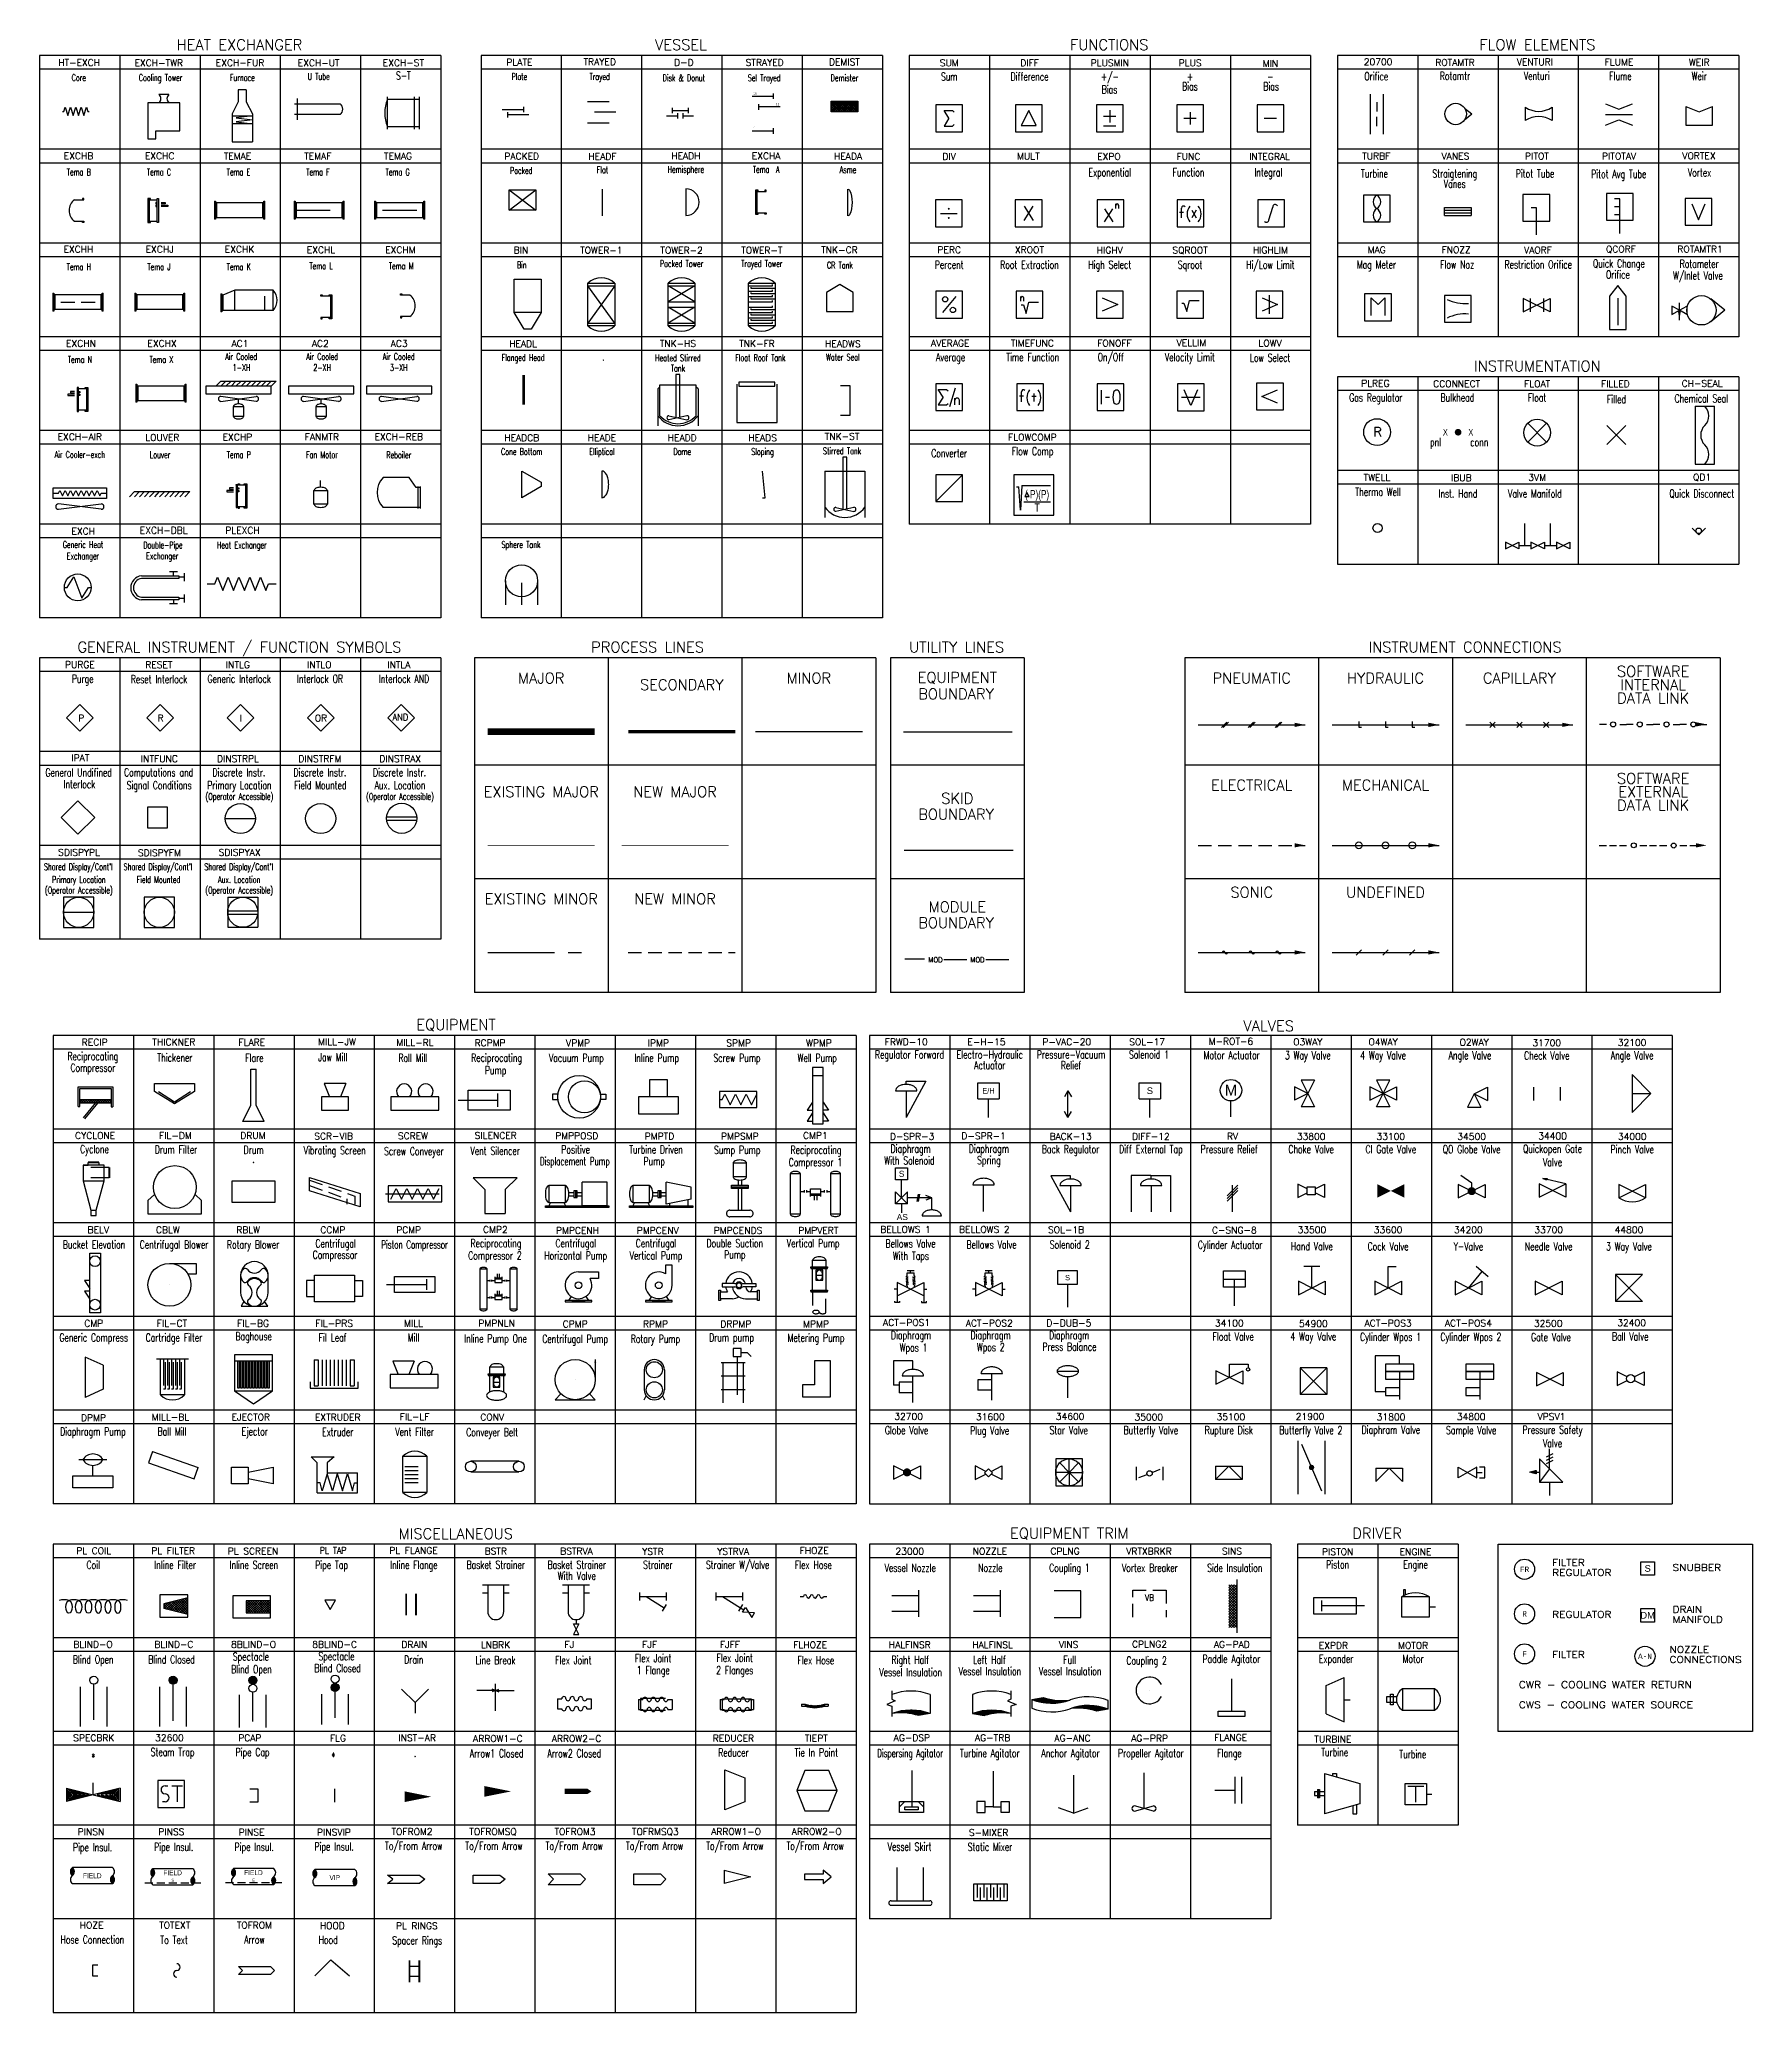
# Model space of a CAD drawing. Header units: inches. Extents: x 33.9 to 65.9, y 15.5 to 52.3.
import ezdxf
from ezdxf.enums import TextEntityAlignment as Align

# ---------------------------------------------------------------- set-up
doc = ezdxf.new("R2010")
doc.units = ezdxf.units.IN
doc.header["$MEASUREMENT"] = 0
for name, pattern in [('DASHED', [0.75, 0.5, -0.25]), ('HIDDEN', [0.375, 0.25, -0.125]), ('PHANTOM', [2.5, 1.25, -0.25, 0.25, -0.25, 0.25, -0.25])]:
    doc.linetypes.add(name, pattern=pattern)
for name, color, linetype in [('BORDER', 143, 'Continuous'), ('CHART_HEAVY', 193, 'Continuous'), ('CHART_LT', 32, 'Continuous'), ('CHART_MED', 152, 'Continuous'), ('EQUIP', 3, 'Continuous'), ('fence', 70, 'Continuous'), ('INST', 4, 'Continuous'), ('INST-L1', 4, 'Continuous'), ('INST-L2', 1, 'Continuous'), ('INST-L3', 4, 'Continuous'), ('INSTRBLOCKS', 4, 'Continuous'), ('MAJOR', 2, 'Continuous'), ('MAJOR-EX', 3, 'PHANTOM'), ('MAJOR-NW', 6, 'HIDDEN'), ('MINOR', 4, 'Continuous'), ('MINOR-EX', 4, 'PHANTOM'), ('MINOR-NW', 4, 'HIDDEN'), ('MISCBLOCKS', 7, 'Continuous'), ('PID', 4, 'Continuous'), ('TEXT', 4, 'Continuous'), ('VALVEBLOCKS', 1, 'Continuous')]:
    doc.layers.add(name, color=color, linetype=linetype)
doc.styles.add('MONO', font='monotxt')
doc.styles.add('R80', font='romans.shx', dxfattribs={"width": 0.85, "height": 0.2})
doc.styles.add('ROMANC', font='ROMANC.SHX')
doc.styles.add('ROMANS', font='romans', dxfattribs={"height": 0.125})
doc.styles.add('ROMANS_094', font='romans.shx', dxfattribs={"height": 0.09333})
doc.styles.add('ROMANS_125', font='romans', dxfattribs={"height": 0.125})
doc.styles.add('SLIDE', font='simplex', dxfattribs={"width": 0.7, "height": 0.3})
doc.styles.get("Standard").update_dxf_attribs({"font": 'arial.ttf'})
doc.linetypes.add('EQUIPMENT_BOUNDRY2', pattern='A,0.375,-0.125,["EQ",ROMANS,S=0.09375,R=0,X=-0.075,Y=-0.05],-0.15625,0.04', length=0.69625)
doc.linetypes.add('SKID_BOUNDRY2', pattern='A,0.375,-0.125,["SKID",ROMANS,S=0.09375,R=0,X=-0.11,Y=-0.05],-0.225,0.09375', length=0.81875)
doc.dimstyles.get("Standard").update_dxf_attribs({"dimtxt": 0.18, "dimasz": 0.18, "dimexe": 0.18, "dimexo": 0.0625, "dimgap": 0.09, "dimtad": 0, "dimtih": 1, "dimtoh": 1, "dimdec": 4, "dimzin": 0, "dimdsep": 46, "dimtxsty": 'Standard', "dimcen": 0.09, "dimadec": 0, "dimazin": 0, "dimtfac": 1, "dimtdec": 4, "dimtofl": 0, "dimtmove": 0, "dimatfit": 3, "dimfxl": 0, "dimtolj": 1, "dimtzin": 0, "dimarcsym": 0})

msp = doc.modelspace()

# ---------------------------------------------------------------- texts
at = {"layer": 'fence', "style": 'ROMANS'}
for p in [(50.522, 35.08), (51.306, 35.08)]:
    msp.add_text('MOD', height=0.0938, dxfattribs=at).set_placement(p)
at = {"layer": 'PID', "style": 'ROMANS', "width": 0.85}
msp.add_text('VB', height=0.1172, dxfattribs=at).set_placement((54.656, 23.156), align=Align.CENTER)
at = {"layer": 'PID', "flags": 8}
for tag, text, height, p in [('E/H', 'E/H', 0.1, (51.648, 32.682)), ('S', 'S', 0.125, (54.663, 32.682)), ('M', 'M', 0.2, (56.178, 32.692)), ('S', 'S', 0.113, (50.025, 31.13)), ('S', 'S', 0.1, (53.125, 29.191))]:
    msp.add_attdef(tag, text=text, height=height, dxfattribs=at).set_placement(p, align=Align.MIDDLE)
msp.add_attdef('AS', text='AS', height=0.1125, dxfattribs=at).set_placement((50.038, 30.266), align=Align.CENTER)
at = {"layer": 'TEXT', "style": 'ROMANC'}
for s, height, p in [('HEAT EXCHANGER', 0.2, (37.653, 52.117)), ('TRAYED', 0.125, (44.384, 51.837)), ('VESSEL', 0.2, (45.903, 52.117)), ('FUNCTIONS', 0.2, (53.903, 52.117)), ('FLOW ELEMENTS', 0.2, (61.903, 52.117)), ('HT-EXCH', 0.125, (34.659, 51.821)), ('EXCH-TWR', 0.125, (36.147, 51.817)), ('EXCH-FUR', 0.125, (37.664, 51.818)), ('EXCH-UT', 0.125, (39.134, 51.815)), ('EXCH-ST', 0.125, (40.717, 51.818)), ('PLATE', 0.125, (42.884, 51.828)), ('D-D', 0.125, (45.957, 51.824)), ('STRAYED', 0.125, (47.466, 51.824)), ('DEMIST', 0.125, (48.957, 51.833)), ('SUM', 0.125, (50.915, 51.815)), ('DIFF', 0.125, (52.415, 51.815)), ('PLUSMIN', 0.125, (53.915, 51.815)), ('PLUS', 0.125, (55.415, 51.815)), ('MIN', 0.125, (56.915, 51.806)), ('20700', 0.125, (58.927, 51.835)), ('ROTAMTR', 0.125, (60.364, 51.824)), ('VENTURI', 0.125, (61.855, 51.833)), ('FLUME', 0.125, (63.427, 51.832)), ('WEIR', 0.125, (64.927, 51.827)), ('EXCHB', 0.125, (34.646, 50.078)), ('EXCHC', 0.125, (36.164, 50.078)), ('TEMAE', 0.125, (37.617, 50.077)), ('TEMAF', 0.125, (39.117, 50.077)), ('TEMAG', 0.125, (40.617, 50.077)), ('PACKED', 0.125, (42.927, 50.074)), ('HEADF', 0.125, (44.437, 50.07)), ('HEADH', 0.125, (45.994, 50.078)), ('EXCHA', 0.125, (47.494, 50.078)), ('HEADA', 0.125, (49.023, 50.072)), ('DIV', 0.125, (50.913, 50.068)), ('MULT', 0.125, (52.392, 50.075)), ('EXPO', 0.125, (53.899, 50.068)), ('FUNC', 0.125, (55.385, 50.068)), ('INTEGRAL', 0.125, (56.899, 50.068)), ('TURBF', 0.125, (58.893, 50.075)), ('VANES', 0.125, (60.372, 50.076)), ('PITOT', 0.125, (61.895, 50.076)), ('PITOTAV', 0.125, (63.429, 50.075)), ('VORTEX', 0.125, (64.922, 50.083)), ('EXCHH', 0.125, (34.646, 48.335)), ('EXCHJ', 0.125, (36.164, 48.335)), ('EXCHK', 0.125, (37.655, 48.335)), ('EXCHL', 0.125, (39.177, 48.324)), ('EXCHM', 0.125, (40.662, 48.324)), ('BIN', 0.125, (42.914, 48.321)), ('TOWER-1', 0.125, (44.414, 48.317)), ('TOWER-2', 0.125, (45.914, 48.317)), ('TOWER-T', 0.125, (47.414, 48.317)), ('TNK-CR', 0.125, (48.863, 48.324)), ('PERC', 0.125, (50.914, 48.326)), ('XROOT', 0.125, (52.414, 48.326)), ('HIGHV', 0.125, (53.914, 48.318)), ('SQROOT', 0.125, (55.414, 48.318)), ('MAG', 0.125, (58.902, 48.326)), ('FNOZZ', 0.125, (60.386, 48.327)), ('VAORF', 0.125, (61.914, 48.321)), ('QCORF', 0.125, (63.462, 48.338)), ('ROTAMTR1', 0.125, (64.942, 48.338)), ('EXCHN', 0.125, (34.692, 46.578)), ('EXCHX', 0.125, (36.207, 46.578)), ('HEADL', 0.125, (42.953, 46.571)), ('TNK-HS', 0.125, (45.846, 46.575)), ('TNK-FR', 0.125, (47.322, 46.575)), ('HEADWS', 0.125, (48.927, 46.571)), ('LOWV', 0.125, (56.909, 46.582)), ('INSTRUMENTATION', 0.2, (61.903, 46.117)), ('PLREG', 0.125, (58.876, 45.831)), ('CCONNECT', 0.125, (60.395, 45.824)), ('FLOAT', 0.125, (61.899, 45.822)), ('FILLED', 0.125, (63.36, 45.821)), ('CH-SEAL', 0.125, (64.981, 45.828)), ('EXCH-REB', 0.125, (40.631, 44.835)), ('TNK-ST', 0.125, (48.912, 44.841)), ('EXCH-AIR', 0.125, (34.672, 44.833)), ('EXCHP', 0.125, (37.616, 44.828)), ('HEADCB', 0.125, (42.927, 44.815)), ('HEADE', 0.125, (44.427, 44.815)), ('HEADD', 0.125, (45.927, 44.815)), ('HEADS', 0.125, (47.427, 44.815)), ('TWELL', 0.125, (58.906, 44.072)), ('IBUB', 0.125, (60.48, 44.069)), ('3VM', 0.125, (61.899, 44.072)), ('QD1', 0.125, (64.981, 44.078)), ('EXCH', 0.125, (34.735, 43.069)), ('EXCH-DBL', 0.125, (36.239, 43.086)), ('PLEXCH', 0.125, (37.712, 43.086)), ('GENERAL INSTRUMENT / FUNCTION SYMBOLS', 0.2, (37.653, 40.867)), ('PROCESS LINES', 0.2, (45.278, 40.867)), ('UTILITY LINES', 0.2, (51.052, 40.867)), ('INSTRUMENT CONNECTIONS', 0.2, (60.552, 40.867)), ('PURGE', 0.125, (34.673, 40.577)), ('RESET', 0.125, (36.149, 40.576)), ('INTLG', 0.125, (37.624, 40.576)), ('INTLO', 0.125, (39.146, 40.576)), ('INTLA', 0.125, (40.632, 40.576)), ('P ', 0.125, (34.742, 39.579)), ('R', 0.125, (36.18, 39.579)), ('I', 0.125, (37.681, 39.579)), ('OR', 0.125, (39.177, 39.579)), ('IPAT', 0.125, (34.681, 38.836)), ('INTFUNC', 0.125, (36.157, 38.821)), ('DINSTRPL', 0.125, (37.624, 38.821)), ('DINSTRFM', 0.125, (39.157, 38.821)), ('DINSTRAX', 0.125, (40.657, 38.821)), ('SDISPYPL', 0.125, (34.657, 37.071)), ('SDISPYFM', 0.125, (36.157, 37.064)), ('SDISPYAX', 0.125, (37.657, 37.071))]:
    msp.add_text(s, height=height, dxfattribs=at).set_placement(p, align=Align.CENTER)
at = {"layer": 'TEXT'}
for s, height, style, width, p in [('Core', 0.125, 'ROMANS_094', 0.7, (34.653, 51.541)), ('Cooling Tower', 0.125, 'ROMANS_094', 0.7, (36.181, 51.541)), ('Furnace', 0.125, 'ROMANS_094', 0.7, (37.708, 51.541)), ('U Tube', 0.125, 'ROMANS_094', 0.7, (39.134, 51.565)), ('S-T', 0.15, 'SLIDE', 0.7, (40.717, 51.568)), ('Plate', 0.125, 'ROMANS_094', 0.7, (42.884, 51.56)), ('Trayed', 0.125, 'ROMANS_094', 0.7, (44.384, 51.56)), ('Disk & Donut', 0.125, 'ROMANS_094', 0.7, (45.957, 51.538)), ('Sel Trayed', 0.125, 'ROMANS_094', 0.7, (47.457, 51.538)), ('Demister', 0.125, 'ROMANS_094', 0.7, (48.957, 51.538)), ('Sum', 0.15, 'ROMANS_094', 0.7, (50.915, 51.548)), ('Difference', 0.15, 'ROMANS_094', 0.7, (52.415, 51.548)), ('+/-', 0.15, 'ROMANS_094', 0.7, (53.915, 51.548)), ('+', 0.15, 'ROMANS_094', 0.7, (55.415, 51.548)), ('-', 0.15, 'ROMANS_094', 0.7, (56.915, 51.548)), ('Orifice', 0.15, 'ROMANS_094', 0.7, (58.893, 51.555)), ('Rotamtr', 0.15, 'ROMANS_094', 0.7, (60.364, 51.56)), ('Venturi', 0.15, 'ROMANS_094', 0.7, (61.891, 51.56)), ('Flume', 0.15, 'ROMANS_094', 0.7, (63.454, 51.559)), ('Weir', 0.15, 'ROMANS_094', 0.7, (64.927, 51.559)), ('Bias', 0.15, 'SLIDE', 0.7, (53.909, 51.309)), ('Bias', 0.15, 'SLIDE', 0.7, (55.411, 51.366)), ('Bias', 0.15, 'SLIDE', 0.7, (56.929, 51.366)), ('Tema B', 0.125, 'ROMANS_094', 0.7, (34.653, 49.777)), ('Tema C', 0.125, 'ROMANS_094', 0.7, (36.15, 49.777)), ('Tema E', 0.125, 'ROMANS_094', 0.7, (37.636, 49.777)), ('Tema F', 0.125, 'ROMANS_094', 0.7, (39.122, 49.777)), ('Tema G', 0.125, 'ROMANS_094', 0.7, (40.609, 49.777)), ('Packed', 0.125, 'ROMANS_094', 0.7, (42.918, 49.806)), ('Packed', 0.125, 'ROMANS_094', 0.7, (42.918, 49.806)), ('Flat', 0.125, 'ROMANS_094', 0.7, (44.437, 49.82)), ('Hemisphere', 0.125, 'ROMANS_094', 0.7, (45.994, 49.828)), ('Tema  A', 0.125, 'ROMANS_094', 0.7, (47.494, 49.828)), ('Asme', 0.125, 'ROMANS_094', 0.7, (49.023, 49.822)), ('Exponential', 0.15, 'ROMANS_094', 0.7, (53.913, 49.76)), ('Function', 0.15, 'ROMANS_094', 0.7, (55.385, 49.76)), ('Integral', 0.15, 'ROMANS_094', 0.7, (56.877, 49.76)), ('Turbine', 0.15, 'ROMANS_094', 0.7, (58.859, 49.737)), ('Straigtening', 0.15, 'ROMANS_094', 0.7, (60.359, 49.737)), ('Pitot Tube', 0.15, 'ROMANS_094', 0.7, (61.859, 49.737)), ('Pitot Avg Tube', 0.15, 'ROMANS_094', 0.7, (63.423, 49.729)), ('Vortex', 0.15, 'ROMANS_094', 0.7, (64.932, 49.756)), ('Vanes', 0.15, 'ROMANS_094', 0.7, (60.359, 49.547)), ('Tema H', 0.125, 'ROMANS_094', 0.7, (34.653, 48.008)), ('Tema J', 0.125, 'ROMANS_094', 0.7, (36.15, 48.008)), ('Tema K', 0.125, 'ROMANS_094', 0.7, (37.64, 48.008)), ('Tema L', 0.125, 'ROMANS_094', 0.7, (39.178, 48.024)), ('Tema M', 0.125, 'ROMANS_094', 0.7, (40.675, 48.024)), ('Bin', 0.125, 'ROMANS_094', 0.7, (42.928, 48.043)), ('Packed Tower', 0.125, 'ROMANS_094', 0.7, (45.914, 48.067)), ('Trayed Tower', 0.125, 'ROMANS_094', 0.7, (47.414, 48.067)), ('CR Tank', 0.125, 'ROMANS_094', 0.7, (48.872, 48.038)), ('Percent', 0.15, 'ROMANS_094', 0.7, (50.914, 48.035)), ('Root Extraction', 0.15, 'ROMANS_094', 0.7, (52.414, 48.035)), ('High Select', 0.15, 'ROMANS_094', 0.7, (53.914, 48.035)), ('Sqroot', 0.15, 'ROMANS_094', 0.7, (55.414, 48.035)), ('Hi/Low Limit', 0.15, 'ROMANS_094', 0.7, (56.916, 48.035)), ('Mag Meter', 0.15, 'ROMANS_094', 0.7, (58.897, 48.036)), ('Flow Noz', 0.15, 'ROMANS_094', 0.7, (60.403, 48.038)), ('Restriction Orifice', 0.15, 'ROMANS_094', 0.7, (61.92, 48.038)), ('Quick Change', 0.15, 'ROMANS_094', 0.7, (63.425, 48.057)), ('Orifice', 0.15, 'ROMANS_094', 0.7, (63.408, 47.851)), ('W/Inlet Valve', 0.15, 'ROMANS_094', 0.7, (64.902, 47.832)), ('Rotameter', 0.15, 'ROMANS_094', 0.7, (64.926, 48.052)), ('Air Cooled', 0.125, 'ROMANS_094', 0.7, (37.686, 46.331)), ('Air Cooled', 0.125, 'ROMANS_094', 0.7, (39.199, 46.331)), ('Air Cooled', 0.125, 'ROMANS_094', 0.7, (40.63, 46.331)), ('Flanged Head', 0.125, 'ROMANS_094', 0.7, (42.953, 46.313)), ('Heated Stirred', 0.125, 'ROMANS_094', 0.7, (45.846, 46.307)), ('Float Roof Tank', 0.125, 'ROMANS_094', 0.7, (47.385, 46.31)), ('Water Seal', 0.125, 'ROMANS_094', 0.7, (48.927, 46.321)), ('Average', 0.15, 'ROMANS_094', 0.7, (50.939, 46.31)), ('Time Function', 0.15, 'ROMANS_094', 0.7, (52.474, 46.31)), ('On/Off', 0.15, 'ROMANS_094', 0.7, (53.934, 46.31)), ('Velocity Limit', 0.15, 'ROMANS_094', 0.7, (55.411, 46.31)), ('Low Select', 0.15, 'ROMANS_094', 0.7, (56.909, 46.298)), ('Tema N', 0.125, 'ROMANS_094', 0.7, (34.674, 46.277)), ('Tema X', 0.125, 'ROMANS_094', 0.7, (36.196, 46.277)), ('1-XH', 0.125, 'ROMANS_094', 0.7, (37.693, 46.125)), ('2-XH', 0.125, 'ROMANS_094', 0.7, (39.199, 46.125)), ('3-XH', 0.125, 'ROMANS_094', 0.7, (40.63, 46.125)), ('.', 0.125, 'ROMANS_094', 0.7, (44.453, 46.321)), ('Tank', 0.125, 'ROMANS_094', 0.7, (45.846, 46.112)), ('Gas Regulator', 0.15, 'ROMANS_094', 0.7, (58.885, 45.554)), ('Bulkhead', 0.15, 'ROMANS_094', 0.7, (60.409, 45.554)), ('Float', 0.15, 'ROMANS_094', 0.7, (61.899, 45.552)), ('Filled', 0.15, 'ROMANS_094', 0.7, (63.38, 45.521)), ('Chemical Seal', 0.15, 'ROMANS_094', 0.7, (64.966, 45.537)), ('Air Cooler-exch', 0.125, 'ROMANS_094', 0.7, (34.672, 44.501)), ('Louver', 0.125, 'ROMANS_094', 0.7, (36.171, 44.499)), ('Tema P', 0.125, 'ROMANS_094', 0.7, (37.641, 44.498)), ('Fan Motor', 0.125, 'ROMANS_094', 0.7, (39.194, 44.498)), ('Reboiler', 0.125, 'ROMANS_094', 0.7, (40.631, 44.494)), ('Cone Bottom', 0.125, 'ROMANS_094', 0.7, (42.927, 44.556)), ('Elliptical', 0.125, 'ROMANS_094', 0.7, (44.427, 44.556)), ('Dome', 0.125, 'ROMANS_094', 0.7, (45.927, 44.556)), ('Sloping', 0.125, 'ROMANS_094', 0.7, (47.427, 44.556)), ('Stirred Tank', 0.125, 'ROMANS_094', 0.7, (48.912, 44.569)), ('Converter', 0.15, 'ROMANS_094', 0.7, (50.914, 44.514)), ('Flow Comp', 0.15, 'ROMANS_094', 0.7, (52.474, 44.552)), ('pnl', 0.15, 'SLIDE', 0.7, (60.001, 44.723)), ('conn', 0.15, 'SLIDE', 0.7, (60.818, 44.72)), ('Thermo Well', 0.15, 'ROMANS_094', 0.7, (58.926, 43.792)), ('Inst. Hand', 0.15, 'ROMANS_094', 0.7, (60.418, 43.759)), ('Valve Manifold', 0.15, 'ROMANS_094', 0.7, (61.857, 43.759)), (' Quick Disconnect', 0.15, 'ROMANS_094', 0.7, (64.938, 43.761)), ('Generic Heat  ', 0.125, 'ROMANS_094', 0.7, (34.791, 42.819)), ('Double-Pipe', 0.125, 'ROMANS_094', 0.7, (36.224, 42.811)), ('Heat Exchanger', 0.125, 'ROMANS_094', 0.7, (37.698, 42.811)), ('Sphere Tank', 0.125, 'ROMANS_094', 0.7, (42.913, 42.819)), ('Exchanger', 0.125, 'ROMANS_094', 0.7, (34.73, 42.606)), ('Exchanger', 0.125, 'ROMANS_094', 0.7, (36.211, 42.608)), ('Purge', 0.15, 'ROMANS_125', 0.7, (34.726, 40.302)), ('Reset Interlock', 0.15, 'ROMANS_125', 0.7, (36.151, 40.294)), ('Generic Interlock', 0.15, 'ROMANS_125', 0.7, (37.649, 40.302)), ('Interlock OR', 0.15, 'ROMANS_125', 0.7, (39.158, 40.302)), ('Interlock AND', 0.15, 'ROMANS_125', 0.7, (40.727, 40.302)), ('AND', 0.125, 'ROMANC', 0.9, (40.662, 39.596)), ('General Undifined', 0.15, 'ROMANS_125', 0.7, (34.65, 38.55)), ('Computations and', 0.15, 'ROMANS_125', 0.7, (36.144, 38.553)), ('Discrete Instr.', 0.15, 'ROMANS_125', 0.7, (37.644, 38.553)), ('Discrete Instr.', 0.15, 'ROMANS_125', 0.7, (39.157, 38.553)), ('Discrete Instr.', 0.15, 'ROMANS_125', 0.7, (40.644, 38.553)), ('Interlock', 0.15, 'ROMANS_125', 0.7, (34.664, 38.331)), ('Signal Conditions', 0.15, 'ROMANS_125', 0.7, (36.153, 38.313)), ('Primary Location', 0.15, 'ROMANS_125', 0.7, (37.653, 38.313)), ('Field Mounted', 0.15, 'ROMANS_125', 0.7, (39.166, 38.313)), ('Aux. Location', 0.15, 'ROMANS_125', 0.7, (40.653, 38.313)), ('(Operator Accessible)', 0.125, 'ROMANS_125', 0.7, (37.653, 38.116)), ('(Operator Accessible)', 0.125, 'ROMANS_125', 0.7, (40.653, 38.116)), ("Shared Display/Cont'l", 0.125, 'ROMANS_125', 0.7, (34.644, 36.803)), ("Shared Display/Cont'l", 0.125, 'ROMANS_125', 0.7, (36.132, 36.803)), ("Shared Display/Cont'l", 0.125, 'ROMANS_125', 0.7, (37.64, 36.803)), ('(Operator Accessible)', 0.125, 'ROMANS_125', 0.7, (34.653, 36.366)), ('Primary Location', 0.125, 'ROMANS_125', 0.7, (34.653, 36.563)), ('Field Mounted', 0.125, 'ROMANS_125', 0.7, (36.141, 36.563)), ('(Operator Accessible)', 0.125, 'ROMANS_125', 0.7, (37.649, 36.366)), ('Aux. Location', 0.125, 'ROMANS_125', 0.7, (37.649, 36.563)), ('.', 0.15, 'SLIDE', 0.7, (37.915, 31.337))]:
    msp.add_text(s, height=height, dxfattribs=dict(at, style=style, width=width)).set_placement(p, align=Align.CENTER)
for s, p in [('16', (47.257, 51.288)), ('11', (47.677, 51.088)), ('1', (47.257, 50.648))]:
    msp.add_text(s, height=0.04, dxfattribs=at).set_placement(p)
for s, height, style, p in [('HIGHLIM', 0.125, 'ROMANC', (56.914, 48.384)), ('AC1', 0.125, 'ROMANC', (37.665, 46.636)), ('AC2', 0.125, 'ROMANC', (39.165, 46.636)), ('AC3', 0.125, 'ROMANC', (40.638, 46.636)), ('AVERAGE', 0.125, 'ROMANC', (50.933, 46.644)), ('TIMEFUNC', 0.125, 'ROMANC', (52.467, 46.644)), ('FONOFF', 0.125, 'ROMANC', (54.001, 46.644)), ('VELLIM', 0.125, 'ROMANC', (55.439, 46.65)), ('LOUVER', 0.125, 'ROMANC', (36.213, 44.883)), ('FANMTR', 0.125, 'ROMANC', (39.193, 44.892)), ('FLOWCOMP', 0.125, 'ROMANC', (52.467, 44.886)), ('SOFTWARE', 0.2, 'ROMANS_125', (64.066, 40.515)), ('MAJOR', 0.2, 'ROMANS_125', (43.292, 40.39)), ('SECONDARY', 0.2, 'ROMANS_125', (45.917, 40.265)), ('MINOR', 0.2, 'ROMANS_125', (48.292, 40.39)), ('EQUIPMENT', 0.2, 'ROMANS_125', (51.066, 40.391)), ('BOUNDARY', 0.2, 'ROMANS_125', (51.042, 40.094)), ('PNEUMATIC', 0.2, 'ROMANS_125', (56.566, 40.39)), ('HYDRAULIC', 0.2, 'ROMANS_125', (59.066, 40.39)), ('CAPILLARY', 0.2, 'ROMANS_125', (61.566, 40.39)), ('INTERNAL', 0.2, 'ROMANS_125', (64.066, 40.265)), ('DATA LINK', 0.2, 'ROMANS_125', (64.066, 40.015)), ('EXISTING MAJOR', 0.2, 'ROMANS_125', (43.292, 38.265)), ('NEW MAJOR', 0.2, 'ROMANS_125', (45.792, 38.265)), ('ELECTRICAL', 0.2, 'ROMANS_125', (56.566, 38.39)), ('MECHANICAL', 0.2, 'ROMANS_125', (59.066, 38.39)), ('SOFTWARE', 0.2, 'ROMANS_125', (64.066, 38.515)), ('EXTERNAL', 0.2, 'ROMANS_125', (64.066, 38.265)), ('SKID', 0.2, 'ROMANS_125', (51.066, 38.143)), ('DATA LINK', 0.2, 'ROMANS_125', (64.066, 38.015)), ('BOUNDARY', 0.2, 'ROMANS_125', (51.042, 37.845)), ('SONIC', 0.2, 'ROMANS_125', (56.566, 36.39)), ('UNDEFINED', 0.2, 'ROMANS_125', (59.066, 36.39)), ('EXISTING MINOR', 0.2, 'ROMANS_125', (43.292, 36.265)), ('NEW MINOR', 0.2, 'ROMANS_125', (45.792, 36.265)), ('MODULE', 0.2, 'ROMANS_125', (51.066, 36.116)), ('BOUNDARY', 0.2, 'ROMANS_125', (51.042, 35.818))]:
    msp.add_text(s, height=height, dxfattribs=dict(at, style=style)).set_placement(p, align=Align.MIDDLE)
at = {"layer": 'TEXT', "color": 2, "style": 'ROMANC'}
for s, height, p in [('EQUIPMENT', 0.2, (41.701, 33.816)), ('RECIP', 0.125, (34.949, 33.525)), ('THICKNER', 0.125, (36.428, 33.529)), ('FLARE', 0.125, (37.885, 33.523)), ('MILL-JW', 0.125, (39.476, 33.531)), ('MILL-RL', 0.125, (40.933, 33.518)), ('RCPMP', 0.125, (42.335, 33.514)), ('VPMP', 0.125, (43.98, 33.511)), ('IPMP', 0.125, (45.48, 33.511)), ('SPMP', 0.125, (46.98, 33.511)), ('WPMP', 0.125, (48.48, 33.511)), ('CYCLONE', 0.125, (34.958, 31.781)), ('FIL-DM', 0.125, (36.457, 31.781)), ('DRUM', 0.125, (37.907, 31.783)), ('SCR-VIB', 0.125, (39.412, 31.771)), ('SCREW', 0.125, (40.894, 31.777)), ('BELV', 0.125, (35.016, 30.023)), ('CBLW', 0.125, (36.315, 30.021)), ('RBLW', 0.125, (37.815, 30.021)), ('CCMP', 0.125, (39.397, 30.021)), ('PCMP', 0.125, (40.815, 30.021)), ('CMP', 0.125, (34.931, 28.275)), ('FIL-CT', 0.125, (36.393, 28.275)), ('FIL-BG', 0.125, (37.908, 28.275)), ('FIL-PRS', 0.125, (39.423, 28.275)), ('MILL', 0.125, (40.906, 28.275)), ('CPMP', 0.125, (43.926, 28.262)), ('RPMP', 0.125, (45.426, 28.262)), ('DRPMP', 0.125, (46.926, 28.262)), ('MPMP', 0.125, (48.426, 28.262)), ('DPMP', 0.125, (34.926, 26.512)), ('MILL-BL', 0.125, (36.365, 26.523)), ('EJECTOR', 0.125, (37.865, 26.523)), ('EXTRUDER', 0.125, (39.49, 26.521)), ('FIL-LF', 0.125, (40.926, 26.531)), ('CONV', 0.125, (42.375, 26.522))]:
    msp.add_text(s, height=height, dxfattribs=at).set_placement(p, align=Align.CENTER)
at = {"layer": 'TEXT', "color": 50, "style": 'ROMANC'}
for s, height, p in [('VALVES', 0.2, (56.882, 33.793)), ('FRWD-10', 0.125, (50.111, 33.532)), ('E-H-15', 0.125, (51.611, 33.532)), ('P-VAC-20', 0.125, (53.111, 33.532)), ('SOL-17', 0.125, (54.611, 33.532)), ('M-ROT-6', 0.125, (56.178, 33.542)), ('31700', 0.125, (62.078, 33.513)), ('32100', 0.125, (63.672, 33.518)), ('D-SPR-3', 0.125, (50.221, 31.765)), ('D-SPR-1', 0.125, (51.557, 31.775)), ('BACK-13', 0.125, (53.182, 31.767)), ('DIFF-12', 0.125, (54.682, 31.767)), ('RV', 0.125, (56.206, 31.768)), ('33800', 0.125, (57.676, 31.766)), ('33100', 0.125, (59.164, 31.766)), ('34500', 0.125, (60.675, 31.763)), ('34400', 0.125, (62.186, 31.774)), ('34000', 0.125, (63.675, 31.763)), ('BELLOWS 1', 0.125, (50.098, 30.029)), ('BELLOWS 2', 0.125, (51.57, 30.029)), ('SOL-1B', 0.125, (53.098, 30.023)), ('C-SNG-8', 0.125, (56.241, 30.015)), ('33500', 0.125, (57.69, 30.022)), ('33600', 0.125, (59.114, 30.021)), ('34200', 0.125, (60.614, 30.021)), ('33700', 0.125, (62.114, 30.021)), ('44800', 0.125, (63.614, 30.021)), ('ACT-POS1', 0.125, (50.117, 28.289)), ('ACT-POS2', 0.125, (51.663, 28.279)), ('D-DUB-5', 0.125, (53.149, 28.281)), ('34100', 0.125, (56.147, 28.278)), ('54900', 0.125, (57.718, 28.269)), ('ACT-POS3', 0.125, (59.114, 28.278)), ('ACT-POS4', 0.125, (60.614, 28.278)), ('32500', 0.125, (62.105, 28.274)), ('32400', 0.125, (63.663, 28.286)), ('32700', 0.125, (50.156, 26.536)), ('31600', 0.125, (51.682, 26.529)), ('34600', 0.125, (53.173, 26.536)), ('35000', 0.125, (54.643, 26.524)), ('35100', 0.125, (56.176, 26.527)), ('21900', 0.125, (57.656, 26.536)), ('31800', 0.125, (59.169, 26.526)), ('34800', 0.125, (60.666, 26.532)), ('VPSV1', 0.125, (62.166, 26.532)), ('MISCELLANEOUS', 0.2, (41.696, 24.307)), ('EQUIPMENT TRIM', 0.2, (53.158, 24.316)), ('DRIVER', 0.2, (58.908, 24.316)), ('PL COIL', 0.125, (34.932, 24.028)), ('PL FILTER', 0.125, (36.416, 24.028)), ('PL SCREEN', 0.125, (37.908, 24.021)), ('PL FLANGE', 0.125, (40.905, 24.033)), ('BSTR', 0.125, (42.442, 24.021)), ('BSTRVA', 0.125, (43.951, 24.021)), ('YSTR', 0.125, (45.377, 24.015)), ('YSTRVA', 0.125, (46.877, 24.015)), ('FHOZE', 0.125, (48.391, 24.03)), ('23000', 0.125, (50.177, 24.017)), ('NOZZLE', 0.125, (51.674, 24.017)), ('SINS', 0.125, (56.196, 24.019)), ('PISTON', 0.125, (58.171, 24.008)), ('ENGINE', 0.125, (59.628, 24.008)), ('BLIND-O', 0.125, (34.919, 22.279)), ('BLIND-C', 0.125, (36.43, 22.279)), ('8BLIND-O', 0.125, (37.918, 22.279)), ('8BLIND-C', 0.125, (39.431, 22.278)), ('DRAIN', 0.125, (40.921, 22.276)), ('LNBRK', 0.125, (42.439, 22.27)), ('FJ', 0.125, (43.817, 22.274)), ('FJF', 0.125, (45.317, 22.274)), ('FJFF', 0.125, (46.817, 22.274)), ('FLHOZE', 0.125, (48.318, 22.269)), ('VINS', 0.125, (53.146, 22.274)), ('CPLNG2', 0.125, (54.656, 22.282)), ('AG-PAD', 0.125, (56.195, 22.278)), ('EXPDR', 0.125, (58.093, 22.258)), ('MOTOR', 0.125, (59.581, 22.258)), ('SPECBRK', 0.125, (34.932, 20.533)), ('32600', 0.125, (36.346, 20.535)), ('PCAP', 0.125, (37.847, 20.532)), ('FLG', 0.125, (39.493, 20.527)), ('INST-AR', 0.125, (40.973, 20.533)), ('ARROW1-C', 0.125, (42.481, 20.519)), ('ARROW2-C', 0.125, (43.952, 20.519)), ('REDUCER', 0.125, (46.883, 20.526)), ('TIEPT', 0.125, (48.432, 20.527)), ('AG-DSP', 0.125, (50.217, 20.535)), ('AG-TRB', 0.125, (51.725, 20.535)), ('AG-ANC', 0.125, (53.217, 20.529)), ('AG-PRP', 0.125, (54.657, 20.525)), ('TURBINE', 0.125, (58.081, 20.508)), ('PINSN', 0.125, (34.882, 18.779)), ('PINSS', 0.125, (36.382, 18.779)), ('PINSE', 0.125, (37.882, 18.77)), ('PINSVIP', 0.125, (39.419, 18.771)), ('TOFROM2', 0.125, (40.878, 18.781)), ('TOFROMSQ', 0.125, (42.39, 18.781)), ('TOFROM3', 0.125, (43.923, 18.781)), ('TOFRMSQ3', 0.125, (45.423, 18.781)), ('ARROW1-O', 0.125, (46.932, 18.783)), ('ARROW2-O', 0.125, (48.438, 18.783)), ('S-MIXER', 0.125, (51.65, 18.764)), ('HOZE', 0.125, (34.893, 17.033)), ('TOTEXT', 0.125, (36.445, 17.033)), ('TOFROM', 0.125, (37.932, 17.033)), ('HOOD', 0.125, (39.389, 17.025)), ('PL RINGS', 0.125, (40.967, 17.022))]:
    msp.add_text(s, height=height, dxfattribs=at).set_placement(p, align=Align.CENTER)
for s, p in [('O3WAY', (57.614, 33.593)), ('O4WAY', (59.021, 33.593)), ('O2WAY', (60.722, 33.586)), ('CPLNG', (53.079, 24.082)), ('VRTXBRKR', (54.647, 24.08)), ('HALFINSR', (50.177, 22.333)), ('HALFINSL', (51.724, 22.333)), ('FLANGE', (56.173, 20.602))]:
    msp.add_text(s, height=0.125, dxfattribs=at).set_placement(p, align=Align.MIDDLE)
at = {"layer": 'TEXT', "color": 2, "style": 'SLIDE'}
for s, width, p in [('Reciprocating', 0.7, (34.915, 33.252)), ('Compressor', 0.7, (34.915, 33.037)), ('Thickener', 0.7, (36.448, 33.225)), ('Flare', 0.7, (37.934, 33.219)), ('Jaw Mill', 0.7, (39.397, 33.234)), ('Roll Mill', 0.7, (40.893, 33.22)), ('Reciprocating ', 0.7, (42.494, 33.224)), ('Vacuum Pump', 0.7, (43.949, 33.22)), ('Inline Pump', 0.7, (45.449, 33.22)), ('Screw Pump', 0.7, (46.949, 33.22)), ('Well Pump', 0.7, (48.449, 33.22)), ('Pump', 0.7, (42.44, 32.99)), ('Cyclone', 0.7, (34.945, 31.517)), ('Drum Filter', 0.7, (36.469, 31.509)), ('Drum ', 0.7, (37.955, 31.502)), ('Vibrating Screen', 0.7, (39.433, 31.494)), ('Screw Conveyer', 0.7, (40.912, 31.479)), ('Vent Silencer', 0.7, (42.431, 31.484)), ('Displacement Pump', 0.65, (43.919, 31.29)), ('Positive  ', 0.7, (44.007, 31.511)), ('Turbine Driven', 0.7, (45.436, 31.511)), ('Pump', 0.7, (45.403, 31.29)), ('Sump Pump', 0.7, (46.953, 31.502)), ('Compressor 1', 0.7, (48.415, 31.271)), ('Reciprocating', 0.7, (48.426, 31.501)), ('Bucket Elevation', 0.7, (34.937, 29.733)), ('Centrifugal Blower', 0.7, (36.433, 29.733)), ('Rotary Blower', 0.7, (37.909, 29.733)), ('Centrifugal  ', 0.7, (39.523, 29.755)), ('Piston Compressor', 0.65, (40.926, 29.733)), ('Reciprocating', 0.7, (42.447, 29.758)), ('Centrifugal', 0.7, (43.937, 29.758)), ('Centrifugal', 0.7, (45.436, 29.758)), ('Double Suction', 0.7, (46.909, 29.758)), ('Vertical Pump', 0.7, (48.373, 29.758)), ('Compressor', 0.7, (39.44, 29.544)), ('Compressor 2', 0.7, (42.427, 29.528)), ('Horizontal Pump', 0.7, (43.937, 29.528)), ('Vertical Pump', 0.7, (45.436, 29.528)), ('Pump', 0.7, (46.909, 29.546)), ('Generic Compress', 0.7, (34.931, 27.996)), ('Cartridge Filter', 0.7, (36.43, 27.996)), ('Baghouse', 0.7, (37.919, 28.021)), ('Fil Leaf', 0.7, (39.395, 27.996)), ('Mill', 0.7, (40.906, 27.996)), ('Inline Pump One', 0.7, (42.438, 27.979)), ('Centrifugal Pump', 0.7, (43.926, 27.973)), ('Rotary Pump', 0.7, (45.426, 27.973)), ('Drum pump', 0.7, (46.848, 27.998)), ('Metering Pump', 0.7, (48.426, 27.994)), ('Diaphragm Pump', 0.7, (34.916, 26.244)), ('Ball Mill', 0.7, (36.395, 26.244)), ('Ejector', 0.7, (37.94, 26.244)), ('Extruder', 0.7, (39.49, 26.233)), ('Vent Filter', 0.7, (40.926, 26.238)), ('Conveyer Belt', 0.7, (42.375, 26.23))]:
    msp.add_text(s, height=0.15, dxfattribs=dict(at, width=width)).set_placement(p, align=Align.CENTER)
at = {"layer": 'TEXT', "color": 50}
for s, height, style, width, p in [('Regulator Forward', 0.15, 'R80', 0.7, (50.173, 33.282)), ('Electro-Hydraulic', 0.15, 'R80', 0.7, (51.672, 33.282)), ('Actuator', 0.15, 'R80', 0.7, (51.672, 33.082)), ('Pressure-Vacuum', 0.15, 'R80', 0.7, (53.191, 33.282)), ('Relief', 0.15, 'R80', 0.7, (53.191, 33.082)), ('Solenoid 1', 0.15, 'R80', 0.7, (54.646, 33.282)), ('Motor Actuator', 0.15, 'R80', 0.7, (56.192, 33.273)), ('3 Way Valve', 0.15, 'SLIDE', 0.7, (57.614, 33.268)), ('4 Way Valve', 0.15, 'SLIDE', 0.7, (59.021, 33.268)), ('Angle Valve', 0.15, 'SLIDE', 0.7, (60.644, 33.268)), ('Check Valve', 0.15, 'SLIDE', 0.7, (62.078, 33.263)), ('Angle Valve', 0.15, 'SLIDE', 0.7, (63.672, 33.268)), ('With Solenoid', 0.15, 'SLIDE', 0.7, (50.171, 31.305)), ('Diaphragm', 0.15, 'SLIDE', 0.7, (50.195, 31.525)), ('Diaphragm', 0.15, 'SLIDE', 0.7, (51.655, 31.525)), ('Spring', 0.15, 'SLIDE', 0.7, (51.655, 31.309)), ('Back Regulator', 0.15, 'SLIDE', 0.7, (53.182, 31.517)), ('Diff External Tap', 0.15, 'SLIDE', 0.7, (54.682, 31.517)), ('Pressure Relief', 0.15, 'SLIDE', 0.7, (56.145, 31.517)), ('Choke Valve', 0.15, 'SLIDE', 0.7, (57.676, 31.516)), ('Cl Gate Valve', 0.15, 'SLIDE', 0.7, (59.164, 31.516)), ('QO Globe Valve', 0.15, 'SLIDE', 0.7, (60.675, 31.513)), ('Quickopen Gate', 0.15, 'SLIDE', 0.7, (62.186, 31.524)), ('Valve', 0.15, 'SLIDE', 0.7, (62.186, 31.275)), ('Pinch Valve', 0.15, 'SLIDE', 0.7, (63.675, 31.513)), ('Bellows Valve', 0.15, 'SLIDE', 0.7, (50.193, 29.753)), ('Bellows Valve ', 0.15, 'SLIDE', 0.7, (51.742, 29.733)), ('Solenoid 2', 0.15, 'SLIDE', 0.7, (53.166, 29.733)), ('Cylinder Actuator', 0.15, 'SLIDE', 0.7, (56.163, 29.728)), ('Hand Valve', 0.15, 'SLIDE', 0.7, (57.69, 29.701)), ('Cock Valve', 0.15, 'SLIDE', 0.7, (59.114, 29.7)), ('Y-Valve', 0.15, 'SLIDE', 0.7, (60.614, 29.7)), ('Needle Valve', 0.15, 'SLIDE', 0.7, (62.114, 29.7)), ('3 Way Valve', 0.15, 'SLIDE', 0.7, (63.614, 29.7)), ('With Taps', 0.15, 'SLIDE', 0.7, (50.199, 29.524)), ('Diaphragm ', 0.15, 'SLIDE', 0.7, (50.238, 28.041)), ('Diaphragm ', 0.15, 'SLIDE', 0.7, (51.724, 28.041)), ('Diaphragm', 0.15, 'SLIDE', 0.7, (53.155, 28.041)), ('Float Valve', 0.15, 'SLIDE', 0.7, (56.219, 28.015)), ('4 Way Valve', 0.15, 'SLIDE', 0.7, (57.718, 28.019)), ('Cylinder Wpos 1', 0.15, 'SLIDE', 0.7, (59.16, 28.009)), ('Cylinder Wpos 2', 0.15, 'SLIDE', 0.7, (60.66, 28.009)), ('Gate Valve', 0.15, 'SLIDE', 0.7, (62.157, 28.006)), ('Ball Valve', 0.15, 'SLIDE', 0.7, (63.637, 28.017)), (' Wpos 1', 0.15, 'SLIDE', 0.7, (50.212, 27.81)), (' Wpos 2', 0.15, 'SLIDE', 0.7, (51.655, 27.818)), ('Press Balance', 0.15, 'SLIDE', 0.7, (53.16, 27.826)), ('Globe Valve', 0.15, 'SLIDE', 0.7, (50.118, 26.267)), ('Plug Valve', 0.15, 'SLIDE', 0.7, (51.67, 26.261)), ('Star Valve', 0.15, 'SLIDE', 0.7, (53.147, 26.267)), ('Butterfly Valve', 0.15, 'SLIDE', 0.7, (54.681, 26.267)), ('Rupture Disk', 0.15, 'SLIDE', 0.7, (56.137, 26.267)), ('Butterfly Valve 2', 0.15, 'SLIDE', 0.7, (57.67, 26.267)), ('Diaphram Valve', 0.15, 'SLIDE', 0.7, (59.166, 26.276)), ('Sample Valve', 0.15, 'SLIDE', 0.7, (60.666, 26.269)), ('Pressure Safety', 0.15, 'SLIDE', 0.7, (62.186, 26.274)), ('Valve', 0.15, 'SLIDE', 0.7, (62.186, 26.025)), ('PL TAP', 0.125, 'ROMANC', 0.85, (39.404, 24.034)), ('Coil', 0.15, 'SLIDE', 0.7, (34.923, 23.75)), ('Inline Filter', 0.15, 'SLIDE', 0.7, (36.453, 23.75)), ('Inline Screen', 0.15, 'SLIDE', 0.7, (37.923, 23.75)), ('Pipe Tap', 0.15, 'SLIDE', 0.7, (39.375, 23.75)), ('Inline Flange', 0.15, 'SLIDE', 0.7, (40.912, 23.75)), ('Basket Strainer', 0.15, 'SLIDE', 0.7, (42.442, 23.753)), ('Basket Strainer', 0.15, 'SLIDE', 0.7, (43.956, 23.753)), ('With Valve', 0.15, 'SLIDE', 0.7, (43.956, 23.548)), (' Strainer', 0.15, 'SLIDE', 0.7, (45.434, 23.753)), (' Strainer W/Valve', 0.15, 'SLIDE', 0.7, (46.925, 23.753)), ('Flex Hose', 0.15, 'SLIDE', 0.7, (48.377, 23.75)), ('Vessel Nozzle', 0.15, 'SLIDE', 0.7, (50.186, 23.697)), ('Nozzle', 0.15, 'SLIDE', 0.7, (51.683, 23.697)), ('Coupling 1', 0.15, 'SLIDE', 0.7, (53.16, 23.697)), ('Vortex Breaker', 0.15, 'SLIDE', 0.7, (54.663, 23.697)), ('Side Insulation', 0.15, 'SLIDE', 0.7, (56.249, 23.694)), ('Piston', 0.15, 'SLIDE', 0.7, (58.171, 23.758)), ('Engine', 0.15, 'SLIDE', 0.7, (59.628, 23.758)), ('Blind Open', 0.15, 'SLIDE', 0.7, (34.922, 21.986)), ('Blind Closed', 0.15, 'SLIDE', 0.7, (36.384, 21.986)), ('Spectacle', 0.15, 'SLIDE', 0.7, (37.868, 22.037)), ('Spectacle', 0.15, 'SLIDE', 0.7, (39.467, 22.044)), ('Drain', 0.15, 'SLIDE', 0.7, (40.912, 21.981)), ('Line Break', 0.15, 'SLIDE', 0.7, (42.437, 21.971)), ('Flex Joint', 0.15, 'SLIDE', 0.7, (43.891, 21.971)), ('Flex Joint', 0.15, 'SLIDE', 0.7, (45.384, 22.008)), ('Flex Joint', 0.15, 'SLIDE', 0.7, (46.907, 22.015)), ('Flex Hose', 0.15, 'SLIDE', 0.7, (48.422, 21.97)), ('Right Half', 0.15, 'SLIDE', 0.7, (50.186, 21.979)), ('Left Half', 0.15, 'SLIDE', 0.7, (51.666, 21.979)), ('Full', 0.15, 'SLIDE', 0.7, (53.166, 21.979)), ('Coupling 2', 0.15, 'SLIDE', 0.7, (54.602, 21.963)), ('Paddle Agitator', 0.15, 'SLIDE', 0.7, (56.187, 21.995)), ('Expander', 0.15, 'SLIDE', 0.7, (58.144, 21.997)), ('Motor', 0.15, 'SLIDE', 0.7, (59.581, 21.999)), ('Blind Open', 0.15, 'SLIDE', 0.7, (37.879, 21.801)), ('Blind Closed', 0.15, 'SLIDE', 0.7, (39.487, 21.823)), ('1 Flange', 0.15, 'SLIDE', 0.7, (45.384, 21.784)), ('2 Flanges', 0.15, 'SLIDE', 0.7, (46.907, 21.784)), ('Vessel Insulation', 0.15, 'SLIDE', 0.7, (50.194, 21.746)), ('Vessel Insulation', 0.15, 'SLIDE', 0.7, (51.674, 21.768)), ('Vessel Insulation', 0.15, 'SLIDE', 0.7, (53.174, 21.768)), ('*', 0.15, 'SLIDE', 0.7, (34.923, 20.155)), ('Steam Trap', 0.15, 'SLIDE', 0.7, (36.405, 20.256)), ('Pipe Cap', 0.15, 'SLIDE', 0.7, (37.899, 20.254)), ('*', 0.15, 'SLIDE', 0.7, (39.408, 20.169)), ('Arrow1 Closed', 0.15, 'SLIDE', 0.7, (42.459, 20.231)), ('Arrow2 Closed', 0.15, 'SLIDE', 0.7, (43.91, 20.231)), ('Reducer', 0.15, 'SLIDE', 0.7, (46.883, 20.245)), ('Tie In Point', 0.15, 'SLIDE', 0.7, (48.432, 20.249)), ('Dispersing Agitator', 0.15, 'SLIDE', 0.65, (50.184, 20.236)), ('Turbine Agitator', 0.15, 'SLIDE', 0.7, (51.671, 20.236)), ('Anchor Agitator', 0.15, 'SLIDE', 0.7, (53.181, 20.236)), ('Propeller Agitator', 0.15, 'SLIDE', 0.7, (54.682, 20.236)), ('Flange', 0.15, 'SLIDE', 0.7, (56.151, 20.236)), ('Turbine', 0.15, 'SLIDE', 0.7, (58.115, 20.251)), ('Turbine', 0.15, 'SLIDE', 0.7, (59.575, 20.215)), ('.', 0.15, 'SLIDE', 0.7, (40.936, 20.238)), ('Pipe Insul.', 0.15, 'SLIDE', 0.7, (34.911, 18.476)), ('Pipe Insul.', 0.15, 'SLIDE', 0.7, (36.426, 18.484)), ('Pipe Insul.', 0.15, 'SLIDE', 0.7, (37.929, 18.484)), ('Pipe Insul.', 0.15, 'SLIDE', 0.7, (39.422, 18.491)), ('To/From Arrow', 0.15, 'SLIDE', 0.7, (40.909, 18.503)), ('To/From Arrow', 0.15, 'SLIDE', 0.7, (42.409, 18.503)), ('To/From Arrow', 0.15, 'SLIDE', 0.7, (43.909, 18.503)), ('To/From Arrow', 0.15, 'SLIDE', 0.7, (45.409, 18.503)), ('To/From Arrow', 0.15, 'SLIDE', 0.7, (46.909, 18.503)), ('To/From Arrow', 0.15, 'SLIDE', 0.7, (48.409, 18.503)), ('Vessel Skirt', 0.15, 'SLIDE', 0.7, (50.173, 18.488)), ('Static Mixer', 0.15, 'SLIDE', 0.7, (51.675, 18.484)), ('Hose Connection', 0.15, 'SLIDE', 0.7, (34.907, 16.753)), ('To Text', 0.15, 'SLIDE', 0.7, (36.432, 16.747)), ('Arrow', 0.15, 'SLIDE', 0.7, (37.934, 16.753)), ('Hood', 0.15, 'SLIDE', 0.7, (39.312, 16.748)), ('Spacer Rings', 0.15, 'SLIDE', 0.7, (40.974, 16.738))]:
    msp.add_text(s, height=height, dxfattribs=dict(at, style=style, width=width)).set_placement(p, align=Align.CENTER)
at = {"layer": 'TEXT', "color": 2, "style": 'ROMANC'}
for s, p in [('SILENCER', (42.441, 31.846)), ('PMPPOSD', (43.955, 31.84)), ('PMPTD', (45.502, 31.832)), ('PMPSMP', (47.002, 31.832)), ('CMP1', (48.414, 31.847)), ('CMP2', (42.435, 30.089)), ('PMPCENH', (43.969, 30.072)), ('PMPCENV', (45.469, 30.072)), ('PMPCENDS', (46.969, 30.072)), ('PMPVERT', (48.469, 30.072)), ('PMPNLN', (42.459, 28.338))]:
    msp.add_text(s, height=0.125, dxfattribs=at).set_placement(p, align=Align.MIDDLE)
at = {"layer": 'TEXT', "color": 50, "style": 'ROMANS'}
for s, width, p in [('FILTER', 1.15, (62.178, 23.808)), ('REGULATOR', 1.17, (62.178, 23.62)), ('SNUBBER', 1.16, (64.428, 23.714)), ('REGULATOR', 1.17, (62.178, 22.839)), ('DRAIN', 1.15, (64.428, 22.933)), ('MANIFOLD', 1.17, (64.428, 22.745)), ('FILTER', 1.15, (62.178, 22.089)), ('CONNECTIONS', 1.17, (64.372, 21.995)), ('NOZZLE', 1.15, (64.372, 22.183)), ('CWR - COOLING WATER RETURN', 1.19, (61.553, 21.526)), ('CWS - COOLING WATER SOURCE', 1.19, (61.553, 21.151))]:
    msp.add_text(s, height=0.125, dxfattribs=dict(at, width=width)).set_placement(p)

# ---------------------------------------------------------------- blocks, each defined once
blk = doc.blocks.new('VPINSN')
for p, q in [((-0.038, 0.056), (-0.038, 0.15)), ((-0.025, 0.031), (-0.025, 0.175)), ((-0.013, 0.012), (-0.013, 0.187)), ((1, 0.2), (0, 0.2)), ((0, 0.2), (0, 0)), ((0.012, 0.012), (0.012, 0.187)), ((0.025, 0.031), (0.025, 0.175)), ((0.038, 0.056), (0.038, 0.15)), ((0, -0.2), (1, -0.2)), ((0.962, -0.144), (0.962, -0.05)), ((0.975, -0.169), (0.975, -0.025)), ((0.988, -0.188), (0.988, -0.013)), ((1, 0), (1, -0.2)), ((1.012, -0.188), (1.012, -0.013)), ((1.025, -0.169), (1.025, -0.025)), ((1.038, -0.144), (1.038, -0.05))]:
    blk.add_line(p, q)
for centre, start, end in [((0.075, 0.1), 126.8699, 233.1301), ((-0.075, 0.1), 306.8699, 53.1301), ((0.925, 0.1), 306.8699, 53.1301), ((0.075, -0.1), 126.8699, 233.1301), ((1.075, -0.1), 126.8699, 233.1301), ((0.925, -0.1), 306.8699, 53.1301)]:
    blk.add_arc(centre, 0.125, start, end)
at = {"layer": 'TEXT', "color": 50, "linetype": 'Continuous', "width": 0.75}
blk.add_attdef('LOCATION', text='', height=0.125, dxfattribs=at).set_placement((0.496, -0.001), align=Align.MIDDLE_CENTER)
blk = doc.blocks.new('VPINSE')
for p, q in [((-0.0375, 0.05625), (-0.0375, 0.15)), ((-0.025, 0.03125), (-0.025, 0.175)), ((-0.0125, 0.0125), (-0.0125, 0.1875)), ((1, 0.2), (0, 0.2)), ((0, 0.2), (0, 0)), ((0.0125, 0.0125), (0.0125, 0.1875)), ((0.025, 0.03125), (0.025, 0.175)), ((0.0375, 0.05625), (0.0375, 0.15)), ((1, 0), (1, -0.2)), ((-0.2, -0.15), (0, -0.15)), ((0, -0.2), (1, -0.2)), ((0.1, -0.15), (0.3, -0.15)), ((0.4, -0.15), (0.6, -0.15)), ((0.7, -0.15), (0.9, -0.15)), ((0.9625, -0.14375), (0.9625, -0.05)), ((0.975, -0.16875), (0.975, -0.025)), ((0.9875, -0.1875), (0.9875, -0.0125)), ((1, -0.15), (1.2, -0.15)), ((1.0125, -0.1875), (1.0125, -0.0125)), ((1.025, -0.16875), (1.025, -0.025)), ((1.0375, -0.14375), (1.0375, -0.05))]:
    blk.add_line(p, q)
for centre, start, end in [((0.075, 0.1), 126.869898, 233.130102), ((-0.075, 0.1), 306.869898, 53.130102), ((0.925, 0.1), 306.869898, 53.130102), ((0.075, -0.1), 126.869898, 233.130102), ((1.075, -0.1), 126.869898, 233.130102), ((0.925, -0.1), 306.869898, 53.130102)]:
    blk.add_arc(centre, 0.125, start, end)
at = {"layer": 'TEXT', "color": 50, "linetype": 'Continuous', "width": 0.75}
blk.add_attdef('LOCATION', text='', height=0.125, dxfattribs=at).set_placement((0.49615, 0.1), align=Align.MIDDLE_CENTER)
at = {"layer": 'TEXT', "width": 0.75}
blk.add_attdef('TRACING', text='', height=0.075, dxfattribs=at).set_placement((0.5, -0.0875), align=Align.MIDDLE)
blk = doc.blocks.new('*X23')
at = {"color": 0}
for p, q in [((-59.821, -0.247), (-59.571, 0.003)), ((-59.75, -0.265), (-59.453, 0.032)), ((-59.68, -0.283), (-59.335, 0.062)), ((-59.609, -0.3), (-59.217, 0.091)), ((-59.162, -0.412), (-59.576, 0.002)), ((-59.538, -0.318), (-59.1, 0.121)), ((-59.044, -0.441), (-59.505, 0.019)), ((-59.467, -0.336), (-58.982, 0.15)), ((-58.948, -0.449), (-59.434, 0.037)), ((-59.397, -0.353), (-58.948, 0.096)), ((-58.948, -0.361), (-59.363, 0.055)), ((-59.326, -0.371), (-58.948, 0.007)), ((-58.948, -0.273), (-59.293, 0.072)), ((-58.948, -0.184), (-59.222, 0.09)), ((-58.948, -0.096), (-59.151, 0.108)), ((-58.948, -0.007), (-59.08, 0.125)), ((-58.948, 0.081), (-59.01, 0.143)), ((-59.855, -0.193), (-59.688, -0.026)), ((-59.855, -0.105), (-59.806, -0.056)), ((-59.633, -0.294), (-59.855, -0.072)), ((-59.751, -0.265), (-59.855, -0.16)), ((-59.515, -0.324), (-59.788, -0.051)), ((-59.397, -0.353), (-59.717, -0.033)), ((-59.28, -0.383), (-59.646, -0.016)), ((-59.255, -0.389), (-58.948, -0.081)), ((-59.185, -0.406), (-58.948, -0.169)), ((-59.114, -0.424), (-58.948, -0.258)), ((-59.043, -0.442), (-58.948, -0.346)), ((-58.972, -0.459), (-58.948, -0.435))]:
    blk.add_line(p, q, dxfattribs=at)
blk = doc.blocks.new('*X22')
at = {"color": 0}
for p, q in [((-65.649, -0.33), (-65.245, 0.074)), ((-65.649, -0.241), (-65.333, 0.074)), ((-65.649, -0.153), (-65.421, 0.074)), ((-65.649, -0.065), (-65.51, 0.074)), ((-65.649, 0.024), (-65.598, 0.074)), ((-65.203, -0.381), (-65.649, 0.065)), ((-65.612, -0.381), (-65.156, 0.074)), ((-65.115, -0.381), (-65.57, 0.074)), ((-65.523, -0.381), (-65.068, 0.074)), ((-65.026, -0.381), (-65.482, 0.074)), ((-65.435, -0.381), (-64.979, 0.074)), ((-64.938, -0.381), (-65.393, 0.074)), ((-65.347, -0.381), (-64.891, 0.074)), ((-64.849, -0.381), (-65.305, 0.074)), ((-65.258, -0.381), (-64.803, 0.074)), ((-64.761, -0.381), (-65.217, 0.074)), ((-65.17, -0.381), (-64.741, 0.047)), ((-64.741, -0.313), (-65.128, 0.074)), ((-64.741, -0.224), (-65.04, 0.074)), ((-64.741, -0.136), (-64.951, 0.074)), ((-64.741, -0.047), (-64.863, 0.074)), ((-64.741, 0.041), (-64.775, 0.074)), ((-65.291, -0.381), (-65.649, -0.024)), ((-65.38, -0.381), (-65.649, -0.112)), ((-65.468, -0.381), (-65.649, -0.201)), ((-65.556, -0.381), (-65.649, -0.289)), ((-65.645, -0.381), (-65.649, -0.377)), ((-65.081, -0.381), (-64.741, -0.041)), ((-64.993, -0.381), (-64.741, -0.129)), ((-64.905, -0.381), (-64.741, -0.218)), ((-64.816, -0.381), (-64.741, -0.306))]:
    blk.add_line(p, q, dxfattribs=at)
blk = doc.blocks.new('*X21')
at = {"color": 0}
for p, q in [((16.05, 5.160556), (16.079667, 5.190222)), ((16.141177, 5.072027), (16.05, 5.163203)), ((16.05759, 5.097435), (16.134127, 5.173972)), ((16.234279, 5.049636), (16.10002, 5.183894)), ((16.111365, 5.0805), (16.190316, 5.159451)), ((16.856412, 5.047728), (16.989413, 5.180729)), ((16.948686, 5.069292), (17.05, 5.170606)), ((17.036856, 5.095586), (16.960073, 5.172369)), ((17.05, 5.153153), (17.01471, 5.188443)), ((16.166825, 5.065249), (16.248352, 5.146775)), ((16.320383, 5.034242), (16.196678, 5.157947)), ((16.22408, 5.051793), (16.308376, 5.136089)), ((16.283262, 5.040264), (16.37056, 5.127562)), ((16.401019, 5.024316), (16.285453, 5.139883)), ((16.344528, 5.030819), (16.435112, 5.121404)), ((16.477195, 5.018851), (16.368208, 5.127838)), ((16.408071, 5.023652), (16.502294, 5.117874)), ((16.549617, 5.01714), (16.446133, 5.120624)), ((16.474128, 5.018998), (16.572432, 5.117302)), ((16.6188, 5.018668), (16.520038, 5.11743)), ((16.542996, 5.017156), (16.645953, 5.120113)), ((16.685136, 5.023042), (16.590509, 5.11767)), ((16.615057, 5.018506), (16.723424, 5.126872)), ((16.74893, 5.029959), (16.657983, 5.120906)), ((16.690811, 5.023549), (16.805626, 5.138364)), ((16.810425, 5.039174), (16.722797, 5.126802)), ((16.77094, 5.032968), (16.893699, 5.155727)), ((16.869817, 5.050493), (16.785219, 5.135092)), ((16.927267, 5.063754), (16.84546, 5.145561)), ((16.982909, 5.078822), (16.903697, 5.158035))]:
    blk.add_line(p, q, dxfattribs=at)
blk = doc.blocks.new('*X20')
at = {"color": 0}
for p, q in [((-69.579, -0.194), (-69.486, -0.101)), ((-69.579, -0.105), (-69.574, -0.101)), ((-69.513, -0.226), (-69.579, -0.16)), ((-69.424, -0.226), (-69.549, -0.101)), ((-69.522, -0.226), (-69.397, -0.101)), ((-69.336, -0.226), (-69.461, -0.101)), ((-69.434, -0.226), (-69.309, -0.101)), ((-69.247, -0.226), (-69.372, -0.101)), ((-69.345, -0.226), (-69.22, -0.101)), ((-69.159, -0.226), (-69.284, -0.101)), ((-69.257, -0.226), (-69.132, -0.101)), ((-69.071, -0.226), (-69.196, -0.101)), ((-69.169, -0.226), (-69.044, -0.101)), ((-68.982, -0.226), (-69.107, -0.101)), ((-69.08, -0.226), (-68.955, -0.101)), ((-68.894, -0.226), (-69.019, -0.101)), ((-68.992, -0.226), (-68.867, -0.101)), ((-68.805, -0.226), (-68.93, -0.101)), ((-68.904, -0.226), (-68.779, -0.101)), ((-68.717, -0.226), (-68.842, -0.101)), ((-68.815, -0.226), (-68.69, -0.101)), ((-68.629, -0.226), (-68.754, -0.101)), ((-68.727, -0.226), (-68.602, -0.101)), ((-68.54, -0.226), (-68.665, -0.101)), ((-68.638, -0.226), (-68.513, -0.101)), ((-68.452, -0.226), (-68.577, -0.101)), ((-68.55, -0.226), (-68.425, -0.101)), ((-68.408, -0.181), (-68.489, -0.101)), ((-68.462, -0.226), (-68.408, -0.173))]:
    blk.add_line(p, q, dxfattribs=at)
blk = doc.blocks.new('UCCPRO065')
at = {"linetype": 'Continuous'}
blk.add_circle((0, 0), 0.188, dxfattribs=at)
at = {"style": 'MONO', "flags": 8}
blk.add_attdef('UCCPRO0651', text='', height=0.1, dxfattribs=at).set_placement((0, -0.05), align=Align.CENTER)
blk = doc.blocks.new('UCCPRO031')
at = {"linetype": 'Continuous'}
for p, q in [((-0.125, -0.125), (-0.125, 0.125)), ((-0.125, 0.125), (0.125, 0.125)), ((0.125, 0.125), (0.125, -0.125)), ((0.125, -0.125), (-0.125, -0.125))]:
    blk.add_line(p, q, dxfattribs=at)
at = {"flags": 8}
blk.add_attdef('UCCPRO0311', text='', height=0.125, dxfattribs=at).set_placement((0, -0.062), align=Align.CENTER)
blk = doc.blocks.new('V19')
at = {"layer": 'VALVEBLOCKS', "color": 1, "linetype": 'Continuous'}
for p, q in [((0.062, 0.781), (-0.062, 0.719)), ((0, 0.5), (0, 0.875)), ((-0.375, 0.438), (-0.25, 0.469)), ((-0.25, 0.406), (-0.375, 0.438)), ((-0.374, 0.437), (-0.374, 0.438)), ((-0.374, 0.437), (-0.374, 0.438)), ((-0.365, 0.435), (-0.369, 0.439)), ((-0.355, 0.433), (-0.363, 0.44)), ((-0.346, 0.43), (-0.357, 0.442)), ((-0.336, 0.428), (-0.352, 0.443)), ((-0.327, 0.425), (-0.346, 0.445)), ((-0.318, 0.423), (-0.341, 0.446)), ((-0.308, 0.421), (-0.335, 0.448)), ((-0.299, 0.418), (-0.329, 0.449)), ((-0.289, 0.416), (-0.324, 0.45)), ((-0.28, 0.414), (-0.318, 0.452)), ((-0.27, 0.411), (-0.312, 0.453)), ((-0.261, 0.409), (-0.307, 0.455)), ((-0.252, 0.407), (-0.301, 0.456)), ((-0.25, 0.412), (-0.295, 0.457)), ((-0.25, 0.419), (-0.29, 0.459)), ((-0.25, 0.426), (-0.284, 0.46)), ((-0.25, 0.433), (-0.278, 0.462)), ((-0.25, 0.44), (-0.273, 0.463)), ((-0.25, 0.448), (-0.267, 0.465)), ((-0.25, 0.455), (-0.261, 0.466)), ((-0.25, 0.462), (-0.256, 0.467)), ((-0.25, 0.469), (-0.25, 0.406)), ((-0.25, 0.438), (-0.188, 0.438)), ((0.25, 0.25), (-0.188, 0.688)), ((-0.188, 0.688), (-0.188, 0.25)), ((0, 0.5), (-0.188, 0.25)), ((0.062, 0.719), (-0.062, 0.656)), ((0.062, 0.656), (-0.062, 0.594)), ((-0.188, 0.25), (0.25, 0.25)), ((0, 0.25), (0, 0))]:
    blk.add_line(p, q, dxfattribs=at)
blk = doc.blocks.new('I9')
at = {"layer": 'INSTRBLOCKS', "color": 4}
blk.add_lwpolyline([(-0.375, 0.375), (-0.375, -0.375), (0.375, -0.375), (0.375, 0.375)], close=True, dxfattribs=at)
blk.add_circle((0, 0), 0.375, dxfattribs=at)
at = {"layer": 'INSTRBLOCKS', "linetype": 'Continuous', "style": 'ROMANS'}
for p in [(0, 0.125), (0, -0.125)]:
    blk.add_attdef('<>', text='', height=0.125, dxfattribs=at).set_placement(p, align=Align.MIDDLE_CENTER)
blk = doc.blocks.new('I7')
at = {"layer": 'INSTRBLOCKS', "color": 4}
blk.add_line((-0.375, 0), (0.375, 0), dxfattribs=at)
blk.add_lwpolyline([(-0.375, 0.375), (-0.375, -0.375), (0.375, -0.375), (0.375, 0.375)], close=True, dxfattribs=at)
blk.add_circle((0, 0), 0.375, dxfattribs=at)
at = {"layer": 'INSTRBLOCKS', "linetype": 'Continuous', "style": 'ROMANS'}
for p in [(0, 0.125), (0, -0.125)]:
    blk.add_attdef('<>', text='', height=0.125, dxfattribs=at).set_placement(p, align=Align.MIDDLE_CENTER)
blk = doc.blocks.new('I1')
at = {"layer": 'INSTRBLOCKS', "color": 4, "linetype": 'Continuous'}
blk.add_circle((0, 0), 0.375, dxfattribs=at)
at = {"layer": 'INSTRBLOCKS', "color": 4, "linetype": 'Continuous', "style": 'ROMANS'}
blk.add_attdef('<>', text='', height=0.125, dxfattribs=at).set_placement((0, 0), align=Align.MIDDLE_CENTER)
blk = doc.blocks.new('I4')
at = {"layer": 'INSTRBLOCKS', "color": 4}
blk.add_line((-0.375, 0), (0.375, 0), dxfattribs=at)
blk.add_circle((0, 0), 0.375, dxfattribs=at)
at = {"layer": 'INSTRBLOCKS', "linetype": 'Continuous', "style": 'ROMANS'}
for p in [(0, 0.125), (0, -0.125)]:
    blk.add_attdef('<>', text='', height=0.125, dxfattribs=at).set_placement(p, align=Align.MIDDLE_CENTER)
blk = doc.blocks.new('*X24')
at = {"color": 0}
for p, q in [((55, 26.008622), (55.341378, 26.35)), ((55, 26.079333), (55.270667, 26.35)), ((55, 26.150043), (55.199957, 26.35)), ((55, 26.220754), (55.129246, 26.35)), ((55, 26.291465), (55.058535, 26.35)), ((55.36728, 25.95), (55, 26.31728)), ((55.296569, 25.95), (55, 26.246569)), ((55.225858, 25.95), (55, 26.175858)), ((55.155148, 25.95), (55, 26.105148)), ((55.084437, 25.95), (55, 26.034437)), ((55.013726, 25.95), (55, 25.963726)), ((55.012089, 25.95), (55.412089, 26.35)), ((55.437991, 25.95), (55.037991, 26.35)), ((55.082799, 25.95), (55.482799, 26.35)), ((55.508701, 25.95), (55.108701, 26.35)), ((55.15351, 25.95), (55.55351, 26.35)), ((55.579412, 25.95), (55.179412, 26.35)), ((55.224221, 25.95), (55.624221, 26.35)), ((55.650123, 25.95), (55.250123, 26.35)), ((55.294931, 25.95), (55.694931, 26.35)), ((55.720833, 25.95), (55.320833, 26.35)), ((55.365642, 25.95), (55.765642, 26.35)), ((55.791544, 25.95), (55.391544, 26.35)), ((55.436353, 25.95), (55.836353, 26.35)), ((55.862255, 25.95), (55.462255, 26.35)), ((55.507063, 25.95), (55.907063, 26.35)), ((55.932965, 25.95), (55.532965, 26.35)), ((55.577774, 25.95), (55.977774, 26.35)), ((56, 25.953676), (55.603676, 26.35)), ((55.648485, 25.95), (56, 26.301515)), ((56, 26.024387), (55.674387, 26.35)), ((55.719195, 25.95), (56, 26.230805)), ((56, 26.095097), (55.745097, 26.35)), ((55.789906, 25.95), (56, 26.160094)), ((56, 26.165808), (55.815808, 26.35)), ((55.860617, 25.95), (56, 26.089383)), ((56, 26.236519), (55.886519, 26.35)), ((55.931328, 25.95), (56, 26.018672)), ((56, 26.307229), (55.957229, 26.35))]:
    blk.add_line(p, q, dxfattribs=at)
blk = doc.blocks.new('INST-AR')
at = {"color": 0}
blk.add_lwpolyline([(0, 0, 0, 0.4, 0), (-1, 0, 0.4, 0.4, 0)], format="xyseb", dxfattribs=at)
blk = doc.blocks.new('RAD')
at = {"color": 0}
for centre, start, end in [((-0.025, 0), 0, 180), ((0.025, 0), 180, 0)]:
    blk.add_arc(centre, 0.025, start, end, dxfattribs=at)
blk = doc.blocks.new('HUNDEF')
at = {"color": 0}
blk.add_line((0.05, 0.05), (-0.05, -0.05), dxfattribs=at)
blk = doc.blocks.new('M2')
at = {"layer": 'MISCBLOCKS', "linetype": 'Continuous'}
blk.add_circle((0, 0), 0.0625, dxfattribs=at)
blk = doc.blocks.new('HPNEU')
at = {"color": 0}
for p, q in [((0.035, 0.05), (-0.065, -0.05)), ((0.065, 0.05), (-0.035, -0.05))]:
    blk.add_line(p, q, dxfattribs=at)
blk = doc.blocks.new('HYDRO')
at = {"color": 0}
for p, q in [((0, 0.06), (0, -0.04)), ((0, -0.04), (0.05, -0.04))]:
    blk.add_line(p, q, dxfattribs=at)
blk = doc.blocks.new('CAPILL')
at = {"color": 0}
for p, q in [((-0.05, 0.05), (0.05, -0.05)), ((0.05, 0.05), (-0.05, -0.05))]:
    blk.add_line(p, q, dxfattribs=at)
blk = doc.blocks.new('VBULKHEAD')
at = {"const_width": 0.0625}
blk.add_lwpolyline([(-0.031, 0, 1), (0.031, 0, 1)], format="xyb", close=True, dxfattribs=at)
at = {"layer": 'TEXT', "width": 0.8}
blk.add_attdef('PNL1', text='', height=0.125, dxfattribs=at).set_placement((-0.192, 0), align=Align.MIDDLE_RIGHT)
blk.add_attdef('PNL2', text='', height=0.125, dxfattribs=at).set_placement((0, 0.125), align=Align.BOTTOM_CENTER)
blk.add_attdef('CON1', text='', height=0.125, dxfattribs=at).set_placement((0.19, 0), align=Align.MIDDLE_LEFT)
blk.add_attdef('CON2', text='', height=0.125, dxfattribs=at).set_placement((0, -0.188), align=Align.TOP_CENTER)
blk = doc.blocks.new('Vsqr')
blk.add_lwpolyline([(-0.375, 0.75), (-0.375, 0), (0.375, 0), (0.375, 0.75)], close=True)
blk.add_lwpolyline([(0.375, 0.375, 229183.118054), (0.375, 0.375, 28.971061)], format="xyb")
at = {"layer": 'TEXT'}
for p, q in [((-0.325, 0.527), (-0.282, 0.527)), ((-0.251, 0.095), (-0.282, 0.527)), ((-0.223, 0.555), (-0.251, 0.095)), ((-0.223, 0.555), (0.312, 0.555)), ((-0.128, 0.424), (-0.167, 0.345)), ((-0.088, 0.345), (-0.128, 0.424)), ((-0.188, 0.25), (0.312, 0.25)), ((-0.167, 0.345), (-0.088, 0.345))]:
    blk.add_line(p, q, dxfattribs=at)
for s, height, width, p in [('( P)(P)', 0.1562, 0.700012, (0.062, 0.312)), ('T', 0.156, 0.75, (0.062, 0.062))]:
    blk.add_text(s, height=height, dxfattribs=dict(at, width=width)).set_placement(p, align=Align.CENTER)
blk = doc.blocks.new('VLOWV')
for p, q in [((0.25, 0.5), (-0.25, 0.5)), ((-0.25, 0.5), (-0.25, 0)), ((-0.15, 0.25), (0.14, 0.375)), ((0.25, 0), (0.25, 0.5)), ((-0.25, 0), (0.25, 0)), ((0.14, 0.125), (-0.15, 0.25))]:
    blk.add_line(p, q)

# ---------------------------------------------------------------- linework, layer by layer
at = {"layer": 'BORDER', "linetype": 'Continuous'}
for p, q in [((42.042, 40.765), (42.042, 34.515)), ((40.403, 37.798), (40.965, 37.798)), ((40.403, 37.735), (40.965, 37.735)), ((63.06, 37.265), (63.196, 37.265)), ((63.25, 37.265), (63.379, 37.265)), ((63.437, 37.265), (63.566, 37.265)), ((63.817, 37.265), (63.947, 37.265)), ((63.997, 37.265), (64.13, 37.265)), ((64.184, 37.265), (64.32, 37.265)), ((64.561, 37.261), (64.693, 37.261)), ((64.751, 37.261), (64.891, 37.261)), ((37.434, 36.297), (37.996, 36.297)), ((37.434, 36.297), (37.434, 35.734)), ((37.996, 36.297), (37.996, 35.734)), ((37.435, 36.044), (37.996, 36.044)), ((37.435, 35.981), (37.996, 35.981)), ((37.434, 35.734), (37.996, 35.734))]:
    msp.add_line(p, q, dxfattribs=at)
at = {"layer": 'CHART_HEAVY', "ltscale": 0.5}
for p, q in [((33.917, 52.015), (33.917, 41.515)), ((41.417, 52.015), (33.917, 52.015)), ((41.417, 52.015), (41.417, 41.515)), ((49.667, 52.015), (42.167, 52.015)), ((42.167, 52.015), (42.167, 41.515)), ((49.667, 52.015), (49.667, 41.515)), ((50.167, 52.015), (50.167, 43.265)), ((57.667, 52.015), (50.167, 52.015)), ((57.667, 52.015), (57.667, 43.265)), ((65.667, 52.015), (58.167, 52.015)), ((58.167, 52.015), (58.167, 46.765)), ((65.667, 52.015), (65.667, 46.765)), ((65.667, 46.765), (58.167, 46.765)), ((65.667, 46.015), (58.167, 46.015)), ((58.167, 46.015), (58.167, 42.515)), ((65.667, 46.015), (65.667, 42.515)), ((57.667, 43.265), (50.167, 43.265)), ((41.417, 41.515), (33.917, 41.515)), ((49.667, 41.515), (42.167, 41.515)), ((41.417, 40.765), (33.917, 40.765)), ((33.917, 40.765), (33.917, 35.515)), ((41.417, 40.765), (41.417, 35.515)), ((47.042, 40.765), (42.042, 40.765)), ((49.542, 40.765), (44.542, 40.765)), ((47.042, 40.765), (47.042, 34.515)), ((49.542, 40.765), (49.542, 34.515)), ((49.816, 40.765), (49.816, 34.515)), ((52.316, 40.765), (49.816, 40.765)), ((52.316, 40.765), (52.316, 34.515)), ((52.316, 40.765), (52.316, 34.515)), ((52.316, 40.765), (52.316, 34.515)), ((65.316, 40.765), (55.316, 40.765)), ((55.316, 40.765), (55.316, 34.515)), ((65.316, 40.765), (65.316, 34.515)), ((41.417, 35.515), (33.917, 35.515)), ((47.042, 34.515), (44.542, 34.515)), ((49.542, 34.515), (47.042, 34.515)), ((52.316, 34.515), (49.816, 34.515)), ((65.316, 34.515), (55.316, 34.515)), ((49.173, 33.715), (34.173, 33.715)), ((34.173, 33.715), (34.173, 24.965)), ((49.173, 33.715), (49.173, 24.965)), ((64.423, 33.715), (49.423, 33.715)), ((49.423, 33.715), (49.423, 24.965)), ((64.423, 33.715), (64.423, 24.965)), ((49.173, 24.965), (34.173, 24.965)), ((34.173, 24.215), (34.173, 15.465)), ((49.173, 24.215), (34.173, 24.215)), ((49.173, 24.215), (49.173, 15.465)), ((56.923, 24.215), (49.423, 24.215)), ((49.423, 24.215), (49.423, 17.215)), ((56.923, 24.215), (56.923, 17.215)), ((57.423, 24.215), (57.423, 18.965)), ((60.423, 24.215), (57.423, 24.215)), ((60.423, 24.215), (60.423, 18.965)), ((60.423, 18.965), (57.423, 18.965)), ((56.923, 17.215), (49.423, 17.215))]:
    msp.add_line(p, q, dxfattribs=at)
at = {"layer": 'CHART_HEAVY'}
for p, q in [((58.167, 42.515), (65.667, 42.515)), ((49.423, 24.965), (64.423, 24.965)), ((34.173, 15.465), (49.173, 15.465))]:
    msp.add_line(p, q, dxfattribs=at)
at = {"layer": 'CHART_HEAVY', "linetype": 'Continuous'}
msp.add_lwpolyline([(61.173, 20.715), (61.173, 24.215), (65.923, 24.215), (65.923, 20.715)], close=True, dxfattribs=at)
at = {"layer": 'CHART_LT', "ltscale": 0.5}
for p, q in [((33.917, 51.765), (41.417, 51.765)), ((42.167, 51.765), (49.667, 51.765)), ((50.167, 51.765), (57.667, 51.765)), ((58.167, 51.765), (65.667, 51.765)), ((33.917, 50.015), (41.417, 50.015)), ((42.167, 50.015), (49.667, 50.015)), ((50.167, 50.015), (57.667, 50.015)), ((58.167, 50.015), (65.667, 50.015)), ((33.917, 48.265), (41.417, 48.265)), ((42.167, 48.265), (49.667, 48.265)), ((50.167, 48.265), (57.667, 48.265)), ((58.167, 48.265), (65.667, 48.265)), ((33.917, 46.515), (41.417, 46.515)), ((42.167, 46.515), (49.667, 46.515)), ((50.167, 46.515), (57.667, 46.515)), ((58.167, 45.765), (65.667, 45.765)), ((33.917, 44.765), (41.417, 44.765)), ((42.167, 44.765), (49.667, 44.765)), ((50.167, 44.765), (57.667, 44.765)), ((58.167, 44.015), (65.667, 44.015)), ((33.917, 43.015), (41.417, 43.015)), ((42.167, 43.015), (49.667, 43.015)), ((33.917, 40.515), (41.417, 40.515)), ((33.917, 38.765), (41.417, 38.765)), ((52.316, 38.765), (49.816, 38.765)), ((33.917, 37.015), (41.417, 37.015)), ((34.173, 33.465), (49.173, 33.465)), ((49.423, 33.465), (64.423, 33.465)), ((34.173, 31.715), (49.173, 31.715)), ((49.423, 31.715), (64.423, 31.715)), ((34.173, 29.965), (49.173, 29.965)), ((49.423, 29.965), (64.423, 29.965)), ((34.173, 28.215), (49.173, 28.215)), ((49.423, 28.215), (64.423, 28.215)), ((34.173, 26.465), (49.173, 26.465)), ((49.423, 26.465), (64.423, 26.465)), ((34.173, 23.965), (49.173, 23.965)), ((49.423, 23.965), (56.923, 23.965)), ((57.423, 23.965), (60.423, 23.965)), ((34.173, 22.215), (49.173, 22.215)), ((49.423, 22.215), (56.923, 22.215)), ((57.423, 22.215), (60.423, 22.215)), ((34.173, 20.465), (49.173, 20.465)), ((49.423, 20.465), (56.923, 20.465)), ((57.423, 20.465), (60.423, 20.465)), ((34.173, 18.715), (49.173, 18.715)), ((49.423, 18.715), (56.923, 18.715))]:
    msp.add_line(p, q, dxfattribs=at)
at = {"layer": 'CHART_MED', "ltscale": 0.5}
for p, q in [((35.417, 52.015), (35.417, 41.515)), ((36.917, 52.015), (36.917, 41.515)), ((38.417, 52.015), (38.417, 41.515)), ((39.917, 52.015), (39.917, 41.515)), ((43.667, 52.015), (43.667, 41.515)), ((45.167, 52.015), (45.167, 41.515)), ((46.667, 52.015), (46.667, 41.515)), ((48.167, 52.015), (48.167, 41.515)), ((51.667, 52.015), (51.667, 43.265)), ((53.167, 52.015), (53.167, 43.265)), ((54.667, 52.015), (54.667, 43.265)), ((56.167, 52.015), (56.167, 43.265)), ((59.667, 52.015), (59.667, 46.765)), ((61.167, 52.015), (61.167, 46.765)), ((62.667, 52.015), (62.667, 46.765)), ((64.167, 52.015), (64.167, 46.765)), ((41.417, 50.265), (33.917, 50.265)), ((49.667, 50.265), (42.167, 50.265)), ((57.667, 50.265), (50.167, 50.265)), ((65.667, 50.265), (58.167, 50.265)), ((41.417, 48.515), (33.917, 48.515)), ((49.667, 48.515), (42.167, 48.515)), ((57.667, 48.515), (50.167, 48.515)), ((65.667, 48.515), (58.167, 48.515)), ((41.417, 46.765), (33.917, 46.765)), ((49.667, 46.765), (42.167, 46.765)), ((57.667, 46.765), (50.167, 46.765)), ((59.667, 46.015), (59.667, 42.515)), ((61.167, 46.015), (61.167, 42.515)), ((62.667, 46.015), (62.667, 42.515)), ((64.167, 46.015), (64.167, 42.515)), ((41.417, 45.015), (33.917, 45.015)), ((49.667, 45.015), (42.167, 45.015)), ((57.667, 45.015), (50.167, 45.015)), ((65.667, 44.265), (58.167, 44.265)), ((41.417, 43.265), (33.917, 43.265)), ((49.667, 43.265), (42.167, 43.265)), ((35.417, 40.765), (35.417, 35.515)), ((36.917, 40.765), (36.917, 35.515)), ((38.417, 40.765), (38.417, 35.515)), ((39.917, 40.765), (39.917, 35.515)), ((44.542, 40.765), (44.542, 34.515)), ((57.816, 40.765), (57.816, 34.515)), ((60.316, 40.765), (60.316, 34.515)), ((62.816, 40.765), (62.816, 34.515)), ((41.417, 39.015), (33.917, 39.015)), ((49.542, 38.765), (42.042, 38.765)), ((52.316, 38.765), (49.816, 38.765)), ((65.312, 38.765), (55.312, 38.765)), ((41.417, 37.265), (33.917, 37.265)), ((47.042, 36.64), (42.042, 36.64)), ((49.542, 36.64), (44.542, 36.64)), ((52.316, 36.64), (49.816, 36.64)), ((65.312, 36.64), (55.312, 36.64)), ((44.542, 34.515), (42.042, 34.515)), ((35.673, 33.715), (35.673, 24.965)), ((37.173, 33.715), (37.173, 24.965)), ((38.673, 33.715), (38.673, 24.965)), ((40.173, 33.715), (40.173, 24.965)), ((41.673, 33.715), (41.673, 24.965)), ((43.173, 33.715), (43.173, 24.965)), ((44.673, 33.715), (44.673, 24.965)), ((46.173, 33.715), (46.173, 24.965)), ((47.673, 33.715), (47.673, 24.965)), ((50.923, 33.715), (50.923, 24.965)), ((52.423, 33.715), (52.423, 24.965)), ((53.923, 33.715), (53.923, 24.965)), ((55.423, 33.715), (55.423, 24.965)), ((56.923, 33.715), (56.923, 24.965)), ((58.423, 33.715), (58.423, 24.965)), ((59.923, 33.715), (59.923, 24.965)), ((61.423, 33.715), (61.423, 24.965)), ((62.923, 33.715), (62.923, 24.965)), ((49.173, 31.965), (34.173, 31.965)), ((64.423, 31.965), (49.423, 31.965)), ((49.173, 30.215), (34.173, 30.215)), ((64.423, 30.215), (49.423, 30.215)), ((49.173, 28.465), (34.173, 28.465)), ((64.423, 28.465), (49.423, 28.465)), ((49.173, 26.715), (34.173, 26.715)), ((64.423, 26.715), (49.423, 26.715)), ((35.673, 24.215), (35.673, 15.465)), ((37.173, 24.215), (37.173, 15.465)), ((38.673, 24.215), (38.673, 15.465)), ((40.173, 24.215), (40.173, 15.465)), ((41.673, 24.215), (41.673, 15.465)), ((43.173, 24.215), (43.173, 15.465)), ((44.673, 24.215), (44.673, 15.465)), ((46.173, 24.215), (46.173, 15.465)), ((47.673, 24.215), (47.673, 15.465)), ((50.923, 24.215), (50.923, 17.215)), ((52.423, 24.215), (52.423, 17.215)), ((53.923, 24.215), (53.923, 17.215)), ((55.423, 24.215), (55.423, 17.215)), ((58.923, 24.215), (58.923, 18.965)), ((49.173, 22.465), (34.173, 22.465)), ((56.923, 22.465), (49.423, 22.465)), ((60.423, 22.465), (57.423, 22.465)), ((49.173, 20.715), (34.173, 20.715)), ((56.923, 20.715), (49.423, 20.715)), ((60.423, 20.715), (57.423, 20.715)), ((49.173, 18.965), (34.173, 18.965)), ((56.923, 18.965), (49.423, 18.965)), ((49.173, 17.215), (34.173, 17.215))]:
    msp.add_line(p, q, dxfattribs=at)
at = {"layer": 'EQUIP'}
for p, q in [((36.336, 51.286), (36.148, 51.286)), ((37.632, 51.378), (37.632, 51.153)), ((37.782, 51.378), (37.632, 51.378)), ((37.782, 51.378), (37.782, 51.153)), ((40.417, 50.643), (40.417, 51.243)), ((40.917, 51.243), (40.917, 50.643)), ((41.017, 50.643), (41.017, 51.243)), ((47.232, 51.258), (47.632, 51.258)), ((47.632, 51.205), (47.632, 51.31)), ((34.346, 50.974), (34.371, 50.974)), ((34.371, 50.974), (34.396, 51.049)), ((34.396, 51.049), (34.446, 50.899)), ((34.446, 50.899), (34.496, 51.049)), ((34.496, 51.049), (34.546, 50.899)), ((34.546, 50.899), (34.596, 51.049)), ((34.596, 51.049), (34.646, 50.899)), ((34.646, 50.899), (34.696, 51.049)), ((34.696, 51.049), (34.746, 50.899)), ((34.746, 50.899), (34.796, 51.049)), ((34.796, 51.049), (34.821, 50.974)), ((34.821, 50.974), (34.846, 50.974)), ((36.542, 51.136), (35.942, 51.136)), ((35.942, 51.136), (35.942, 50.461)), ((36.542, 50.611), (36.542, 51.136)), ((37.632, 51.153), (37.52, 50.928)), ((37.52, 50.928), (37.52, 50.403)), ((37.52, 50.89), (37.557, 50.89)), ((37.557, 50.89), (37.895, 50.89)), ((37.895, 50.89), (37.595, 50.853)), ((37.782, 51.153), (37.895, 50.928)), ((37.895, 50.928), (37.895, 50.403)), ((38.684, 51.115), (39.534, 51.115)), ((39.534, 50.915), (38.684, 50.915)), ((38.734, 51.215), (38.734, 50.815)), ((41.017, 51.193), (40.417, 51.193)), ((42.563, 51.01), (42.963, 51.01)), ((42.663, 50.96), (42.663, 50.86)), ((43.063, 50.91), (42.663, 50.91)), ((42.963, 51.06), (42.963, 50.96)), ((44.159, 51.16), (44.559, 51.16)), ((44.684, 50.96), (44.284, 50.96)), ((45.635, 50.888), (45.835, 50.888)), ((45.735, 51.038), (45.735, 50.938)), ((45.735, 50.988), (46.035, 50.988)), ((45.835, 50.938), (45.835, 50.838)), ((45.935, 50.938), (45.935, 50.838)), ((45.935, 50.888), (46.135, 50.888)), ((46.035, 51.038), (46.035, 50.938)), ((47.357, 51.005), (47.357, 51.11)), ((47.757, 51.058), (47.357, 51.058)), ((48.707, 51.163), (49.207, 51.163)), ((48.707, 50.963), (48.707, 51.163)), ((49.207, 50.963), (48.707, 50.963)), ((49.207, 51.163), (49.207, 50.963)), ((36.092, 50.611), (36.542, 50.611)), ((36.092, 50.461), (36.092, 50.611)), ((37.557, 50.74), (37.52, 50.74)), ((37.895, 50.74), (37.557, 50.74)), ((37.595, 50.853), (37.895, 50.815)), ((37.895, 50.815), (37.595, 50.778)), ((37.595, 50.778), (37.895, 50.74)), ((40.417, 50.693), (41.017, 50.693)), ((44.159, 50.76), (44.559, 50.76)), ((47.232, 50.608), (47.632, 50.608)), ((47.632, 50.555), (47.632, 50.66)), ((35.942, 50.461), (36.092, 50.461)), ((37.52, 50.403), (37.895, 50.403)), ((42.693, 49.131), (43.193, 49.506)), ((42.693, 49.506), (43.193, 49.131)), ((42.693, 49.506), (43.193, 49.131)), ((42.693, 49.131), (43.193, 49.506)), ((42.693, 49.131), (42.693, 49.506)), ((42.693, 49.131), (42.693, 49.506)), ((42.693, 49.506), (43.193, 49.506)), ((42.693, 49.506), (43.193, 49.506)), ((43.193, 49.506), (43.193, 49.131)), ((43.193, 49.506), (43.193, 49.131)), ((44.437, 49.02), (44.437, 49.52)), ((47.294, 49.503), (47.294, 49.053)), ((47.319, 49.503), (47.294, 49.503)), ((47.319, 49.503), (47.319, 49.053)), ((47.344, 49.503), (47.319, 49.503)), ((47.319, 49.478), (47.494, 49.478)), ((47.344, 49.478), (47.344, 49.503)), ((47.494, 49.503), (47.469, 49.503)), ((47.469, 49.503), (47.469, 49.478)), ((47.494, 49.478), (47.494, 49.503)), ((34.571, 49.322), (34.746, 49.322)), ((34.721, 49.347), (34.721, 49.322)), ((34.746, 49.347), (34.721, 49.347)), ((34.746, 49.322), (34.746, 49.347)), ((35.939, 49.347), (35.939, 48.897)), ((35.964, 49.347), (35.939, 49.347)), ((35.964, 49.347), (35.964, 48.897)), ((35.989, 49.347), (35.964, 49.347)), ((35.964, 49.322), (36.114, 49.322)), ((35.989, 49.322), (35.989, 49.347)), ((36.114, 49.272), (36.089, 49.272)), ((36.089, 49.272), (36.089, 49.247)), ((36.089, 49.247), (36.114, 49.247)), ((36.114, 49.222), (36.089, 49.222)), ((36.089, 49.222), (36.089, 49.197)), ((36.089, 49.197), (36.114, 49.197)), ((36.114, 48.897), (36.114, 49.347)), ((36.114, 49.347), (36.139, 49.347)), ((36.139, 49.347), (36.139, 48.897)), ((36.189, 49.272), (36.264, 49.272)), ((36.264, 49.247), (36.189, 49.247)), ((36.189, 49.222), (36.314, 49.222)), ((36.314, 49.197), (36.189, 49.197)), ((36.264, 49.272), (36.264, 49.247)), ((36.314, 49.222), (36.314, 49.197)), ((37.189, 49.298), (37.189, 48.96)), ((37.189, 49.298), (37.208, 49.298)), ((37.208, 49.298), (37.208, 48.96)), ((37.208, 49.279), (37.227, 49.27)), ((37.227, 49.27), (37.227, 48.988)), ((37.227, 49.27), (38.089, 49.27)), ((38.089, 49.27), (38.108, 49.279)), ((38.089, 48.988), (38.089, 49.27)), ((38.108, 48.96), (38.108, 49.298)), ((38.108, 49.298), (38.127, 49.298)), ((38.127, 48.96), (38.127, 49.298)), ((38.673, 49.298), (38.673, 48.96)), ((38.673, 49.298), (38.692, 49.298)), ((38.675, 49.129), (39.35, 49.129)), ((38.692, 49.298), (38.692, 48.96)), ((38.692, 49.279), (38.711, 49.27)), ((38.711, 49.27), (39.573, 49.27)), ((38.711, 49.27), (38.711, 48.988)), ((39.573, 49.27), (39.592, 49.279)), ((39.573, 48.988), (39.573, 49.27)), ((39.592, 48.96), (39.592, 49.298)), ((39.592, 49.298), (39.611, 49.298)), ((39.611, 48.96), (39.611, 49.298)), ((40.178, 49.298), (40.178, 48.96)), ((40.178, 49.298), (40.197, 49.298)), ((40.197, 49.298), (40.197, 48.96)), ((40.197, 49.279), (40.216, 49.27)), ((40.216, 49.27), (40.216, 48.988)), ((40.216, 49.27), (41.078, 49.27)), ((40.326, 49.129), (40.968, 49.129)), ((41.078, 49.27), (41.097, 49.279)), ((41.078, 48.988), (41.078, 49.27)), ((41.097, 48.96), (41.097, 49.298)), ((41.097, 49.298), (41.116, 49.298)), ((41.116, 48.96), (41.116, 49.298)), ((43.193, 49.131), (42.693, 49.131)), ((43.193, 49.131), (42.693, 49.131)), ((47.294, 49.053), (47.319, 49.053)), ((47.319, 49.078), (47.494, 49.078)), ((47.319, 49.053), (47.344, 49.053)), ((47.344, 49.053), (47.344, 49.078)), ((47.469, 49.053), (47.469, 49.078)), ((47.494, 49.053), (47.469, 49.053)), ((47.494, 49.078), (47.494, 49.053)), ((34.571, 48.922), (34.746, 48.922)), ((34.721, 48.897), (34.721, 48.922)), ((34.746, 48.897), (34.721, 48.897)), ((34.746, 48.922), (34.746, 48.897)), ((35.939, 48.897), (35.964, 48.897)), ((35.964, 48.922), (36.114, 48.922)), ((35.964, 48.897), (35.989, 48.897)), ((35.989, 48.897), (35.989, 48.922)), ((36.139, 48.897), (36.114, 48.897)), ((37.208, 48.96), (37.189, 48.96)), ((37.227, 48.988), (37.208, 48.979)), ((38.089, 48.988), (37.227, 48.988)), ((38.108, 48.979), (38.089, 48.988)), ((38.127, 48.96), (38.108, 48.96)), ((38.692, 48.96), (38.673, 48.96)), ((38.711, 48.988), (38.692, 48.979)), ((39.573, 48.988), (38.711, 48.988)), ((39.592, 48.979), (39.573, 48.988)), ((39.611, 48.96), (39.592, 48.96)), ((40.197, 48.96), (40.178, 48.96)), ((40.216, 48.988), (40.197, 48.979)), ((41.078, 48.988), (40.216, 48.988)), ((41.097, 48.979), (41.078, 48.988)), ((41.116, 48.96), (41.097, 48.96)), ((34.169, 47.58), (34.169, 47.243)), ((34.169, 47.58), (34.188, 47.58)), ((34.188, 47.58), (34.188, 47.243)), ((34.188, 47.562), (34.206, 47.552)), ((34.206, 47.552), (34.206, 47.271)), ((34.206, 47.552), (35.069, 47.552)), ((35.069, 47.552), (35.088, 47.562)), ((35.069, 47.271), (35.069, 47.552)), ((35.088, 47.243), (35.088, 47.58)), ((35.088, 47.58), (35.106, 47.58)), ((35.106, 47.243), (35.106, 47.58)), ((35.698, 47.58), (35.698, 47.243)), ((35.698, 47.58), (35.717, 47.58)), ((35.717, 47.58), (35.717, 47.243)), ((35.717, 47.562), (35.735, 47.552)), ((35.735, 47.552), (36.598, 47.552)), ((35.735, 47.552), (35.735, 47.271)), ((36.598, 47.552), (36.617, 47.562)), ((36.598, 47.271), (36.598, 47.552)), ((36.617, 47.243), (36.617, 47.58)), ((36.617, 47.58), (36.635, 47.58)), ((36.635, 47.243), (36.635, 47.58)), ((37.308, 47.567), (37.308, 47.23)), ((37.308, 47.567), (37.326, 47.567)), ((37.326, 47.567), (37.326, 47.23)), ((37.326, 47.548), (37.345, 47.539)), ((37.566, 47.633), (37.343, 47.539)), ((37.345, 47.539), (37.345, 47.258)), ((37.566, 47.258), (37.566, 47.633)), ((38.281, 47.633), (37.566, 47.633)), ((38.281, 47.258), (38.281, 47.633)), ((39.177, 47.523), (39.177, 47.548)), ((39.177, 47.548), (39.202, 47.548)), ((39.202, 47.548), (39.202, 47.523)), ((39.327, 47.548), (39.352, 47.548)), ((39.327, 47.523), (39.327, 47.548)), ((39.352, 47.548), (39.352, 47.098)), ((39.352, 47.548), (39.377, 47.548)), ((39.377, 47.548), (39.377, 47.098)), ((40.662, 47.541), (40.662, 47.566)), ((40.662, 47.566), (40.687, 47.566)), ((40.837, 47.541), (40.662, 47.541)), ((40.687, 47.566), (40.687, 47.541)), ((42.789, 47.218), (42.789, 47.841)), ((42.789, 47.841), (43.289, 47.841)), ((43.289, 47.841), (43.289, 47.218)), ((44.164, 46.967), (44.164, 47.767)), ((44.164, 47.767), (44.664, 47.767)), ((44.664, 47.017), (44.164, 47.717)), ((44.664, 47.717), (44.164, 47.017)), ((44.164, 47.717), (44.664, 47.717)), ((44.664, 47.767), (44.664, 46.967)), ((45.664, 46.967), (45.664, 47.767)), ((45.664, 47.767), (46.164, 47.767)), ((46.164, 47.417), (45.664, 47.717)), ((46.164, 47.717), (45.664, 47.417)), ((45.664, 47.717), (46.164, 47.717)), ((46.164, 47.767), (46.164, 46.967)), ((47.164, 46.967), (47.164, 47.767)), ((47.164, 47.767), (47.664, 47.767)), ((47.164, 47.717), (47.614, 47.717)), ((47.164, 47.617), (47.614, 47.617)), ((47.214, 47.667), (47.214, 47.692)), ((47.664, 47.667), (47.214, 47.667)), ((47.214, 47.567), (47.214, 47.592)), ((47.664, 47.567), (47.214, 47.567)), ((47.614, 47.717), (47.614, 47.742)), ((47.614, 47.617), (47.614, 47.642)), ((47.614, 47.517), (47.614, 47.542)), ((47.664, 47.767), (47.664, 46.967)), ((48.872, 47.738), (48.622, 47.588)), ((48.622, 47.588), (48.622, 47.238)), ((49.122, 47.588), (48.872, 47.738)), ((49.122, 47.238), (49.122, 47.588)), ((34.188, 47.243), (34.169, 47.243)), ((34.206, 47.271), (34.188, 47.262)), ((35.069, 47.271), (34.206, 47.271)), ((34.314, 47.412), (34.58, 47.412)), ((34.695, 47.412), (34.957, 47.412)), ((35.088, 47.262), (35.069, 47.271)), ((35.106, 47.243), (35.088, 47.243)), ((35.717, 47.243), (35.698, 47.243)), ((35.735, 47.271), (35.717, 47.262)), ((36.598, 47.271), (35.735, 47.271)), ((36.617, 47.262), (36.598, 47.271)), ((36.635, 47.243), (36.617, 47.243)), ((37.326, 47.23), (37.308, 47.23)), ((37.345, 47.258), (37.326, 47.248)), ((37.343, 47.258), (38.281, 47.258)), ((38.129, 47.258), (38.129, 47.523)), ((39.352, 47.523), (39.177, 47.523)), ((43.289, 47.218), (42.789, 47.218)), ((42.976, 46.905), (42.789, 47.218)), ((43.289, 47.218), (43.101, 46.905)), ((45.664, 47.417), (46.164, 47.417)), ((46.164, 47.017), (45.664, 47.317)), ((46.164, 47.317), (45.664, 47.017)), ((45.664, 47.317), (46.164, 47.317)), ((47.164, 47.517), (47.614, 47.517)), ((47.164, 47.417), (47.614, 47.417)), ((47.164, 47.317), (47.614, 47.317)), ((47.164, 47.217), (47.614, 47.217)), ((47.214, 47.467), (47.214, 47.492)), ((47.664, 47.467), (47.214, 47.467)), ((47.214, 47.267), (47.214, 47.292)), ((47.664, 47.267), (47.214, 47.267)), ((47.214, 47.167), (47.214, 47.192)), ((47.614, 47.417), (47.614, 47.442)), ((47.614, 47.317), (47.614, 47.342)), ((47.614, 47.217), (47.614, 47.242)), ((48.622, 47.238), (49.122, 47.238)), ((39.352, 47.123), (39.177, 47.123)), ((39.177, 47.123), (39.177, 47.098)), ((39.177, 47.098), (39.202, 47.098)), ((39.202, 47.098), (39.202, 47.123)), ((39.327, 47.098), (39.327, 47.123)), ((39.352, 47.098), (39.327, 47.098)), ((39.377, 47.098), (39.352, 47.098)), ((40.837, 47.141), (40.662, 47.141)), ((40.662, 47.141), (40.662, 47.116)), ((40.662, 47.116), (40.687, 47.116)), ((40.687, 47.116), (40.687, 47.141)), ((43.101, 46.905), (42.976, 46.905)), ((44.164, 47.017), (44.664, 47.017)), ((44.664, 46.967), (44.164, 46.967)), ((45.664, 47.017), (46.164, 47.017)), ((46.164, 46.967), (45.664, 46.967)), ((47.164, 47.117), (47.614, 47.117)), ((47.164, 47.017), (47.614, 47.017)), ((47.664, 46.967), (47.164, 46.967)), ((47.664, 47.167), (47.214, 47.167)), ((47.214, 47.067), (47.214, 47.092)), ((47.664, 47.067), (47.214, 47.067)), ((47.614, 47.117), (47.614, 47.142)), ((47.614, 47.017), (47.614, 47.042)), ((34.499, 45.744), (34.499, 45.719)), ((34.574, 45.744), (34.499, 45.744)), ((34.499, 45.719), (34.574, 45.719)), ((34.624, 45.819), (34.624, 45.369)), ((34.649, 45.819), (34.624, 45.819)), ((34.649, 45.369), (34.649, 45.819)), ((34.799, 45.794), (34.649, 45.794)), ((34.649, 45.744), (34.674, 45.744)), ((34.674, 45.719), (34.649, 45.719)), ((34.674, 45.744), (34.674, 45.719)), ((34.774, 45.794), (34.774, 45.819)), ((34.774, 45.819), (34.799, 45.819)), ((34.799, 45.819), (34.799, 45.369)), ((34.799, 45.819), (34.824, 45.819)), ((34.824, 45.819), (34.824, 45.369)), ((35.72, 45.878), (35.72, 45.541)), ((35.72, 45.878), (35.739, 45.878)), ((35.739, 45.878), (35.739, 45.541)), ((35.739, 45.86), (35.757, 45.85)), ((35.757, 45.85), (35.757, 45.569)), ((35.757, 45.85), (36.62, 45.85)), ((36.62, 45.85), (36.639, 45.86)), ((36.62, 45.569), (36.62, 45.85)), ((36.639, 45.541), (36.639, 45.878)), ((36.639, 45.878), (36.657, 45.878)), ((36.657, 45.541), (36.657, 45.878)), ((37.027, 45.838), (37.027, 45.697)), ((38.246, 45.838), (37.027, 45.838)), ((37.027, 45.697), (38.246, 45.697)), ((37.214, 45.838), (37.308, 45.932)), ((37.308, 45.932), (38.339, 45.932)), ((37.308, 45.838), (37.402, 45.932)), ((37.402, 45.838), (37.496, 45.932)), ((37.496, 45.838), (37.589, 45.932)), ((37.589, 45.838), (37.683, 45.932)), ((37.683, 45.838), (37.777, 45.932)), ((37.777, 45.838), (37.871, 45.932)), ((37.871, 45.838), (37.964, 45.932)), ((37.964, 45.838), (38.058, 45.932)), ((38.058, 45.838), (38.152, 45.932)), ((38.152, 45.838), (38.246, 45.932)), ((38.246, 45.838), (38.339, 45.932)), ((38.246, 45.697), (38.246, 45.838)), ((39.788, 45.838), (38.569, 45.838)), ((38.569, 45.838), (38.569, 45.697)), ((38.569, 45.697), (39.788, 45.697)), ((39.788, 45.697), (39.788, 45.838)), ((40.029, 45.838), (40.029, 45.697)), ((41.248, 45.838), (40.029, 45.838)), ((40.029, 45.697), (41.248, 45.697)), ((41.248, 45.697), (41.248, 45.838)), ((42.953, 45.496), (42.953, 46.046)), ((42.978, 45.496), (42.978, 46.046)), ((45.471, 45.794), (45.508, 45.831)), ((45.471, 45.794), (45.471, 45.102)), ((45.508, 45.289), (45.508, 45.869)), ((45.508, 45.869), (46.183, 45.869)), ((45.808, 46.056), (45.808, 45.87)), ((45.883, 46.056), (45.808, 46.056)), ((45.808, 45.87), (45.808, 45.26)), ((45.883, 45.87), (45.883, 46.056)), ((45.883, 45.26), (45.883, 45.87)), ((46.183, 45.869), (46.183, 45.289)), ((46.221, 45.794), (46.183, 45.831)), ((46.221, 45.794), (46.221, 45.102)), ((46.947, 45.877), (46.947, 45.165)), ((47.659, 45.915), (46.984, 45.915)), ((46.984, 45.915), (46.984, 45.84)), ((46.984, 45.84), (47.659, 45.84)), ((47.659, 45.84), (47.659, 45.915)), ((47.697, 45.165), (47.697, 45.877)), ((34.449, 45.694), (34.449, 45.669)), ((34.574, 45.694), (34.449, 45.694)), ((34.449, 45.669), (34.574, 45.669)), ((34.624, 45.369), (34.649, 45.369)), ((34.649, 45.694), (34.674, 45.694)), ((34.674, 45.669), (34.649, 45.669)), ((34.799, 45.394), (34.649, 45.394)), ((34.674, 45.694), (34.674, 45.669)), ((34.774, 45.369), (34.774, 45.394)), ((34.799, 45.369), (34.774, 45.369)), ((34.824, 45.369), (34.799, 45.369)), ((35.739, 45.541), (35.72, 45.541)), ((35.757, 45.569), (35.739, 45.56)), ((36.62, 45.569), (35.757, 45.569)), ((36.639, 45.56), (36.62, 45.569)), ((36.657, 45.541), (36.639, 45.541)), ((37.308, 45.557), (37.964, 45.65)), ((37.964, 45.557), (37.308, 45.65)), ((37.542, 45.463), (37.73, 45.463)), ((37.542, 45.275), (37.542, 45.463)), ((37.636, 45.51), (37.636, 45.604)), ((37.73, 45.463), (37.73, 45.275)), ((38.851, 45.557), (39.507, 45.65)), ((39.507, 45.557), (38.851, 45.65)), ((39.085, 45.463), (39.273, 45.463)), ((39.085, 45.275), (39.085, 45.463)), ((39.179, 45.51), (39.179, 45.604)), ((39.273, 45.463), (39.273, 45.275)), ((40.31, 45.557), (40.966, 45.65)), ((40.966, 45.557), (40.31, 45.65)), ((37.73, 45.275), (37.542, 45.275)), ((39.273, 45.275), (39.085, 45.275)), ((45.677, 45.289), (46.014, 45.214)), ((46.014, 45.289), (45.677, 45.214)), ((46.947, 45.165), (47.697, 45.165)), ((48.59, 44.253), (48.59, 43.391)), ((48.59, 44.253), (49.34, 44.253)), ((49.002, 44.516), (48.927, 44.516)), ((48.927, 44.516), (48.927, 44.252)), ((48.927, 44.252), (48.927, 43.549)), ((49.002, 44.252), (49.002, 44.516)), ((49.002, 43.549), (49.002, 44.252)), ((49.34, 44.253), (49.34, 43.391)), ((34.172, 43.941), (35.172, 43.941)), ((34.172, 43.741), (34.172, 43.941)), ((34.272, 43.841), (34.297, 43.891)), ((34.297, 43.891), (34.347, 43.791)), ((34.347, 43.791), (34.397, 43.891)), ((34.397, 43.891), (34.447, 43.791)), ((34.447, 43.791), (34.497, 43.891)), ((34.497, 43.891), (34.547, 43.791)), ((34.547, 43.791), (34.597, 43.891)), ((34.597, 43.891), (34.647, 43.791)), ((34.647, 43.791), (34.697, 43.891)), ((34.697, 43.891), (34.747, 43.791)), ((34.747, 43.791), (34.797, 43.891)), ((34.797, 43.891), (34.847, 43.791)), ((34.847, 43.791), (34.897, 43.891)), ((34.897, 43.891), (34.947, 43.791)), ((34.947, 43.791), (34.997, 43.891)), ((34.997, 43.891), (35.047, 43.791)), ((35.172, 43.941), (35.172, 43.741)), ((35.601, 43.777), (35.695, 43.871)), ((35.695, 43.871), (36.726, 43.871)), ((35.695, 43.777), (35.788, 43.871)), ((35.788, 43.777), (35.882, 43.871)), ((35.882, 43.777), (35.976, 43.871)), ((35.976, 43.777), (36.07, 43.871)), ((36.07, 43.777), (36.163, 43.871)), ((36.163, 43.777), (36.257, 43.871)), ((36.257, 43.777), (36.351, 43.871)), ((36.351, 43.777), (36.445, 43.871)), ((36.445, 43.777), (36.538, 43.871)), ((36.538, 43.777), (36.632, 43.871)), ((36.632, 43.777), (36.726, 43.871)), ((37.541, 43.89), (37.416, 43.89)), ((37.416, 43.89), (37.416, 43.865)), ((37.416, 43.865), (37.541, 43.865)), ((37.541, 43.94), (37.466, 43.94)), ((37.466, 43.94), (37.466, 43.915)), ((37.466, 43.915), (37.541, 43.915)), ((37.591, 43.99), (37.591, 44.002)), ((37.591, 44.002), (37.628, 44.002)), ((37.591, 43.99), (37.591, 43.59)), ((37.766, 43.99), (37.591, 43.99)), ((37.616, 43.59), (37.616, 43.99)), ((37.616, 43.94), (37.641, 43.94)), ((37.641, 43.915), (37.616, 43.915)), ((37.616, 43.89), (37.641, 43.89)), ((37.641, 43.865), (37.616, 43.865)), ((37.628, 44.015), (37.653, 44.015)), ((37.628, 44.002), (37.628, 44.015)), ((37.641, 43.94), (37.641, 43.915)), ((37.641, 43.89), (37.641, 43.865)), ((37.653, 44.015), (37.653, 43.99)), ((37.741, 44.015), (37.766, 44.015)), ((37.741, 43.99), (37.741, 44.015)), ((37.766, 44.015), (37.766, 43.565)), ((37.766, 44.015), (37.791, 44.015)), ((37.791, 44.015), (37.791, 43.565)), ((39.046, 43.89), (39.296, 43.89)), ((39.046, 43.64), (39.046, 43.89)), ((39.171, 43.952), (39.171, 44.077)), ((39.296, 43.89), (39.296, 43.64)), ((40.825, 44.135), (40.338, 44.135)), ((40.957, 43.947), (40.825, 44.135)), ((41.032, 43.947), (40.957, 43.947)), ((40.994, 43.554), (40.994, 43.966)), ((41.032, 43.966), (41.032, 43.554)), ((34.172, 43.841), (34.272, 43.841)), ((35.172, 43.741), (34.172, 43.741)), ((35.072, 43.541), (34.272, 43.641)), ((34.272, 43.541), (35.072, 43.641)), ((35.047, 43.791), (35.072, 43.841)), ((35.072, 43.841), (35.172, 43.841)), ((37.766, 43.59), (37.591, 43.59)), ((37.591, 43.59), (37.591, 43.577)), ((37.591, 43.577), (37.628, 43.577)), ((37.628, 43.577), (37.628, 43.565)), ((37.628, 43.565), (37.653, 43.565)), ((37.653, 43.565), (37.653, 43.59)), ((37.741, 43.565), (37.741, 43.59)), ((37.766, 43.565), (37.741, 43.565)), ((37.791, 43.565), (37.766, 43.565)), ((39.296, 43.64), (39.046, 43.64)), ((41.032, 43.572), (40.338, 43.572)), ((49.134, 43.578), (48.796, 43.503)), ((48.796, 43.578), (49.134, 43.503)), ((34.382, 42.083), (34.432, 42.083)), ((34.432, 42.083), (34.557, 42.283)), ((34.557, 42.283), (34.707, 41.883)), ((34.707, 41.883), (34.832, 42.083)), ((34.832, 42.083), (34.882, 42.083)), ((35.823, 42.3), (36.523, 42.3)), ((36.523, 42.25), (35.823, 42.25)), ((36.498, 42.375), (36.348, 42.375)), ((36.423, 42.3), (36.423, 42.375)), ((36.523, 42.3), (36.523, 42.25)), ((36.623, 42.275), (36.523, 42.275)), ((36.623, 42.35), (36.623, 42.2)), ((37.048, 42.151), (37.195, 42.151)), ((37.195, 42.151), (37.245, 42.276)), ((37.245, 42.276), (37.345, 42.026)), ((37.345, 42.026), (37.445, 42.276)), ((37.445, 42.276), (37.545, 42.026)), ((37.545, 42.026), (37.645, 42.276)), ((37.645, 42.276), (37.745, 42.026)), ((37.745, 42.026), (37.845, 42.276)), ((37.845, 42.276), (37.945, 42.026)), ((37.945, 42.026), (38.045, 42.276)), ((38.045, 42.276), (38.145, 42.026)), ((38.145, 42.026), (38.195, 42.151)), ((38.195, 42.151), (38.339, 42.151)), ((42.625, 42.205), (42.625, 41.755)), ((42.925, 42.167), (42.925, 41.755)), ((43.225, 42.205), (43.225, 41.755)), ((35.823, 41.9), (36.523, 41.9)), ((36.523, 41.85), (35.823, 41.85)), ((36.498, 41.775), (36.348, 41.775)), ((36.423, 41.85), (36.423, 41.775)), ((36.523, 41.9), (36.523, 41.85)), ((36.623, 41.875), (36.523, 41.875)), ((36.623, 41.95), (36.623, 41.8))]:
    msp.add_line(p, q, dxfattribs=at)
at = {"layer": 'EQUIP', "color": 3}
for p, q in [((36.066, 32.815), (36.816, 32.815)), ((36.066, 32.665), (36.066, 32.815)), ((36.816, 32.815), (36.816, 32.665)), ((37.865, 32.41), (37.865, 33.083)), ((37.865, 33.083), (37.965, 33.083)), ((37.965, 32.41), (37.965, 33.083)), ((39.639, 32.817), (39.239, 32.817)), ((39.239, 32.817), (39.339, 32.567)), ((39.639, 32.817), (39.539, 32.567)), ((45.321, 32.892), (45.643, 32.892)), ((45.321, 32.57), (45.321, 32.892)), ((45.643, 32.892), (45.643, 32.57)), ((48.361, 33.116), (48.361, 32.066)), ((48.561, 33.116), (48.361, 33.116)), ((48.361, 32.966), (48.561, 32.966)), ((48.561, 32.066), (48.561, 33.116)), ((34.64, 32.389), (34.64, 32.752)), ((34.64, 32.752), (35.287, 32.752)), ((34.671, 32.389), (34.671, 32.721)), ((34.671, 32.721), (35.256, 32.721)), ((34.671, 32.518), (35.257, 32.518)), ((34.671, 32.455), (35.257, 32.455)), ((34.964, 32.455), (34.733, 32.177)), ((35.005, 32.455), (34.757, 32.157)), ((35.256, 32.721), (35.256, 32.382)), ((35.287, 32.752), (35.287, 32.382)), ((36.441, 32.44), (36.066, 32.665)), ((36.141, 32.665), (36.441, 32.477)), ((36.816, 32.665), (36.441, 32.44)), ((36.441, 32.477), (36.741, 32.665)), ((39.689, 32.567), (39.189, 32.567)), ((39.189, 32.567), (39.189, 32.317)), ((39.689, 32.317), (39.689, 32.567)), ((40.481, 32.567), (40.481, 32.317)), ((41.381, 32.567), (40.481, 32.567)), ((41.381, 32.317), (41.381, 32.567)), ((41.739, 32.503), (42.476, 32.503)), ((41.926, 32.691), (42.714, 32.691)), ((41.926, 32.316), (41.926, 32.691)), ((42.476, 32.628), (42.476, 32.378)), ((42.714, 32.691), (42.714, 32.316)), ((43.5, 32.618), (43.5, 32.518)), ((43.6, 32.618), (43.5, 32.618)), ((43.5, 32.518), (43.6, 32.518)), ((44.4, 32.618), (44.5, 32.618)), ((44.5, 32.518), (44.4, 32.518)), ((44.5, 32.618), (44.5, 32.518)), ((45.107, 32.57), (45.107, 32.249)), ((45.857, 32.57), (45.107, 32.57)), ((45.857, 32.249), (45.857, 32.57)), ((47.32, 32.667), (46.62, 32.667)), ((46.62, 32.667), (46.62, 32.367)), ((46.62, 32.517), (46.67, 32.517)), ((46.67, 32.517), (46.72, 32.617)), ((46.72, 32.617), (46.82, 32.417)), ((46.82, 32.417), (46.92, 32.617)), ((46.92, 32.617), (47.02, 32.417)), ((47.02, 32.417), (47.12, 32.617)), ((47.12, 32.617), (47.22, 32.417)), ((47.22, 32.417), (47.32, 32.617)), ((47.32, 32.367), (47.32, 32.667)), ((48.361, 32.466), (48.261, 32.316)), ((48.561, 32.466), (48.661, 32.316)), ((34.64, 32.389), (34.671, 32.389)), ((35.256, 32.382), (35.287, 32.382)), ((37.715, 32.11), (37.865, 32.41)), ((38.115, 32.11), (37.715, 32.11)), ((38.115, 32.11), (37.965, 32.41)), ((39.189, 32.317), (39.689, 32.317)), ((40.481, 32.317), (41.381, 32.317)), ((42.714, 32.316), (41.926, 32.316)), ((45.107, 32.249), (45.857, 32.249)), ((46.62, 32.367), (47.32, 32.367)), ((48.261, 32.316), (48.361, 32.316)), ((48.361, 32.266), (48.261, 32.116)), ((48.261, 32.116), (48.361, 32.116)), ((48.361, 32.066), (48.561, 32.066)), ((48.661, 32.316), (48.561, 32.316)), ((48.561, 32.266), (48.661, 32.116)), ((48.661, 32.116), (48.561, 32.116)), ((34.828, 31.353), (35.029, 31.353)), ((34.83, 31.293), (34.83, 31.342)), ((34.83, 31.342), (35.028, 31.342)), ((35.028, 31.342), (35.028, 31.293)), ((47.127, 31.327), (46.877, 31.327)), ((46.877, 31.327), (46.877, 31.077)), ((47.127, 31.077), (47.127, 31.327)), ((35.127, 31.293), (34.731, 31.293)), ((34.731, 31.293), (34.731, 30.996)), ((34.731, 31.293), (34.83, 31.293)), ((34.731, 30.996), (34.879, 30.451)), ((34.731, 30.996), (35.127, 30.996)), ((35.217, 31.251), (34.879, 31.251)), ((35.217, 31.053), (34.879, 31.053)), ((34.978, 30.451), (35.127, 30.996)), ((35.127, 30.996), (35.127, 31.293)), ((35.217, 31.053), (35.217, 31.251)), ((35.229, 31.054), (35.229, 31.25)), ((37.515, 30.597), (37.515, 30.997)), ((37.515, 30.997), (38.315, 30.997)), ((38.315, 30.997), (38.315, 30.597)), ((38.962, 31.061), (39.912, 30.761)), ((38.962, 30.811), (38.962, 31.061)), ((42.018, 31.058), (42.241, 30.835)), ((42.841, 31.058), (42.018, 31.058)), ((42.841, 31.058), (42.618, 30.835)), ((44.057, 30.534), (44.057, 30.971)), ((44.525, 30.971), (44.057, 30.971)), ((44.525, 30.534), (44.525, 30.971)), ((45.627, 30.565), (45.627, 30.971)), ((46.096, 30.878), (45.627, 30.971)), ((46.877, 31.077), (47.127, 31.077)), ((46.971, 31.014), (46.971, 30.92)), ((47.033, 31.014), (47.033, 30.92)), ((47.945, 31.13), (47.945, 30.38)), ((48.133, 31.13), (47.945, 31.13)), ((48.133, 30.38), (48.133, 31.13)), ((48.695, 31.13), (48.695, 30.38)), ((48.883, 31.13), (48.695, 31.13)), ((48.883, 30.38), (48.883, 31.13)), ((36.069, 30.744), (35.945, 30.633)), ((35.945, 30.633), (35.945, 30.383)), ((36.945, 30.633), (36.825, 30.741)), ((36.945, 30.383), (36.945, 30.633)), ((38.315, 30.597), (37.515, 30.597)), ((39.912, 30.511), (38.962, 30.811)), ((39.662, 30.661), (39.662, 30.561)), ((39.812, 30.711), (39.812, 30.561)), ((39.912, 30.761), (39.912, 30.511)), ((40.382, 30.754), (41.382, 30.754)), ((40.432, 30.904), (40.432, 30.604)), ((41.432, 30.904), (40.432, 30.904)), ((40.432, 30.604), (41.432, 30.604)), ((41.432, 30.604), (41.432, 30.904)), ((42.241, 30.835), (42.241, 30.39)), ((42.618, 30.835), (42.618, 30.39)), ((43.432, 30.909), (43.432, 30.596)), ((43.744, 30.909), (43.432, 30.909)), ((43.432, 30.596), (43.744, 30.596)), ((43.463, 30.596), (43.432, 30.534)), ((43.713, 30.596), (43.744, 30.534)), ((43.744, 30.596), (43.744, 30.909)), ((43.805, 30.784), (43.9, 30.784)), ((43.805, 30.721), (43.9, 30.721)), ((43.963, 30.815), (43.9, 30.815)), ((43.9, 30.815), (43.9, 30.69)), ((43.9, 30.69), (43.963, 30.69)), ((43.932, 30.815), (43.932, 30.69)), ((43.963, 30.69), (43.963, 30.815)), ((43.963, 30.784), (44.057, 30.784)), ((43.963, 30.721), (44.057, 30.721)), ((45.002, 30.909), (45.002, 30.596)), ((45.314, 30.909), (45.002, 30.909)), ((45.002, 30.596), (45.314, 30.596)), ((45.033, 30.596), (45.002, 30.534)), ((45.283, 30.596), (45.314, 30.534)), ((45.314, 30.596), (45.314, 30.909)), ((45.376, 30.784), (45.471, 30.784)), ((45.376, 30.721), (45.471, 30.721)), ((45.533, 30.815), (45.471, 30.815)), ((45.471, 30.815), (45.471, 30.69)), ((45.471, 30.69), (45.533, 30.69)), ((45.502, 30.815), (45.502, 30.69)), ((45.533, 30.69), (45.533, 30.815)), ((45.533, 30.784), (45.627, 30.784)), ((45.533, 30.721), (45.627, 30.721)), ((46.096, 30.659), (45.627, 30.565)), ((46.033, 30.646), (46.033, 30.534)), ((46.096, 30.659), (46.096, 30.878)), ((46.846, 30.92), (47.158, 30.92)), ((46.846, 30.858), (46.846, 30.92)), ((46.846, 30.889), (47.158, 30.889)), ((47.158, 30.858), (46.846, 30.858)), ((46.971, 30.858), (46.971, 30.452)), ((47.033, 30.858), (47.033, 30.452)), ((47.158, 30.92), (47.158, 30.858)), ((48.133, 30.801), (48.203, 30.801)), ((48.203, 30.825), (48.203, 30.778)), ((48.25, 30.825), (48.25, 30.778)), ((48.25, 30.801), (48.32, 30.801)), ((48.32, 30.708), (48.32, 30.848)), ((48.32, 30.848), (48.508, 30.848)), ((48.32, 30.755), (48.508, 30.755)), ((48.32, 30.731), (48.508, 30.731)), ((48.391, 30.731), (48.391, 30.637)), ((48.438, 30.731), (48.438, 30.637)), ((48.508, 30.848), (48.508, 30.708)), ((48.508, 30.801), (48.578, 30.801)), ((48.578, 30.825), (48.578, 30.778)), ((48.625, 30.825), (48.625, 30.778)), ((48.625, 30.801), (48.695, 30.801)), ((61.936, 30.943), (61.936, 30.693)), ((34.879, 30.451), (34.879, 30.352)), ((34.879, 30.451), (34.978, 30.451)), ((34.879, 30.352), (34.978, 30.352)), ((34.978, 30.352), (34.978, 30.451)), ((35.945, 30.383), (36.945, 30.383)), ((42.241, 30.39), (42.618, 30.39)), ((43.369, 30.534), (44.557, 30.534)), ((43.369, 30.503), (43.369, 30.534)), ((44.557, 30.503), (43.369, 30.503)), ((44.525, 30.534), (44.057, 30.534)), ((44.557, 30.534), (44.557, 30.503)), ((44.939, 30.534), (46.127, 30.534)), ((44.939, 30.503), (44.939, 30.534)), ((46.127, 30.503), (44.939, 30.503)), ((45.689, 30.573), (45.689, 30.534)), ((46.127, 30.534), (46.127, 30.503)), ((46.814, 30.452), (47.189, 30.452)), ((47.189, 30.327), (46.814, 30.327)), ((47.945, 30.38), (48.133, 30.38)), ((48.695, 30.38), (48.883, 30.38)), ((34.856, 28.536), (34.856, 29.647)), ((34.856, 29.647), (35.056, 29.647)), ((35.056, 29.647), (35.056, 28.536)), ((48.362, 29.517), (48.612, 29.517)), ((48.362, 29.392), (48.362, 29.517)), ((48.612, 29.517), (48.612, 29.392)), ((34.756, 29.136), (34.856, 28.986)), ((34.856, 29.136), (34.756, 29.136)), ((36.345, 29.457), (36.845, 29.457)), ((36.845, 29.257), (36.695, 29.257)), ((36.845, 29.457), (36.845, 29.257)), ((37.675, 29.232), (37.675, 28.915)), ((38.191, 28.915), (38.191, 29.232)), ((38.905, 29.137), (38.905, 28.837)), ((39.055, 29.137), (38.905, 29.137)), ((39.055, 29.237), (39.805, 29.237)), ((39.055, 28.737), (39.055, 29.237)), ((39.805, 29.237), (39.805, 28.737)), ((39.805, 29.137), (39.955, 29.137)), ((39.955, 29.137), (39.955, 28.837)), ((40.551, 28.915), (40.551, 29.215)), ((40.551, 29.215), (41.301, 29.215)), ((41.151, 29.165), (41.151, 28.965)), ((41.301, 29.215), (41.301, 28.915)), ((42.142, 29.347), (42.142, 28.608)), ((42.283, 29.347), (42.142, 29.347)), ((42.283, 28.608), (42.283, 29.347)), ((42.283, 29.136), (42.336, 29.136)), ((42.336, 29.118), (42.336, 29.153)), ((42.371, 29.118), (42.371, 29.153)), ((42.371, 29.136), (42.423, 29.136)), ((42.423, 29.206), (42.423, 29.101)), ((42.423, 29.188), (42.564, 29.188)), ((42.423, 29.171), (42.564, 29.171)), ((42.476, 29.188), (42.476, 29.259)), ((42.511, 29.188), (42.511, 29.259)), ((42.564, 29.101), (42.564, 29.206)), ((42.564, 29.136), (42.617, 29.136)), ((42.617, 29.118), (42.617, 29.153)), ((42.652, 29.118), (42.652, 29.153)), ((42.652, 29.136), (42.705, 29.136)), ((42.705, 29.347), (42.705, 28.608)), ((42.845, 29.347), (42.705, 29.347)), ((42.845, 28.608), (42.845, 29.347)), ((43.987, 29.298), (44.362, 29.298)), ((44.362, 29.173), (44.204, 29.173)), ((44.362, 29.298), (44.362, 29.173)), ((45.737, 29.423), (45.612, 29.423)), ((45.612, 29.423), (45.612, 29.265)), ((45.737, 29.048), (45.737, 29.423)), ((48.331, 29.392), (48.643, 29.392)), ((48.331, 29.377), (48.331, 29.392)), ((48.643, 29.377), (48.331, 29.377)), ((48.331, 29.377), (48.331, 29.361)), ((48.331, 29.361), (48.643, 29.361)), ((48.362, 28.955), (48.362, 29.361)), ((48.425, 29.33), (48.425, 29.142)), ((48.55, 29.33), (48.425, 29.33)), ((48.425, 29.236), (48.55, 29.236)), ((48.425, 29.142), (48.55, 29.142)), ((48.55, 29.142), (48.55, 29.33)), ((48.612, 29.361), (48.612, 28.955)), ((48.643, 29.392), (48.643, 29.377)), ((48.643, 29.361), (48.643, 29.377)), ((34.756, 28.936), (34.856, 28.786)), ((34.856, 28.936), (34.756, 28.936)), ((36.345, 29.057), (36.345, 29.057)), ((37.733, 28.745), (37.683, 28.657)), ((38.183, 28.657), (38.12, 28.745)), ((38.905, 28.837), (39.055, 28.837)), ((39.955, 28.837), (39.805, 28.837)), ((40.401, 29.065), (41.151, 29.065)), ((41.301, 28.915), (40.551, 28.915)), ((42.283, 28.819), (42.336, 28.819)), ((42.336, 28.801), (42.336, 28.836)), ((42.371, 28.801), (42.371, 28.836)), ((42.371, 28.819), (42.423, 28.819)), ((42.423, 29.101), (42.564, 29.101)), ((42.423, 28.889), (42.423, 28.783)), ((42.423, 28.871), (42.564, 28.871)), ((42.423, 28.854), (42.564, 28.854)), ((42.423, 28.783), (42.564, 28.783)), ((42.476, 28.871), (42.476, 28.942)), ((42.511, 28.871), (42.511, 28.942)), ((42.564, 28.783), (42.564, 28.889)), ((42.564, 28.819), (42.617, 28.819)), ((42.617, 28.801), (42.617, 28.836)), ((42.652, 28.801), (42.652, 28.836)), ((42.652, 28.819), (42.705, 28.819)), ((43.8, 28.767), (43.737, 28.767)), ((43.737, 28.767), (43.737, 28.736)), ((43.851, 28.839), (43.8, 28.767)), ((44.175, 28.767), (43.8, 28.767)), ((43.862, 28.767), (44.112, 28.767)), ((43.987, 29.048), (43.988, 29.048)), ((44.123, 28.839), (44.175, 28.767)), ((44.237, 28.767), (44.175, 28.767)), ((44.237, 28.736), (44.237, 28.767)), ((45.3, 28.767), (45.237, 28.767)), ((45.237, 28.767), (45.237, 28.736)), ((45.351, 28.839), (45.3, 28.767)), ((45.675, 28.767), (45.3, 28.767)), ((45.362, 28.767), (45.612, 28.767)), ((45.487, 29.048), (45.488, 29.048)), ((45.623, 28.839), (45.675, 28.767)), ((45.737, 28.767), (45.675, 28.767)), ((45.737, 28.736), (45.737, 28.767)), ((46.612, 28.767), (46.612, 28.955)), ((46.612, 28.955), (46.643, 28.955)), ((46.643, 28.767), (46.612, 28.767)), ((46.643, 28.955), (46.643, 28.923)), ((46.643, 28.923), (46.771, 28.923)), ((46.643, 28.798), (46.643, 28.923)), ((46.643, 28.798), (46.643, 28.767)), ((46.868, 28.798), (46.643, 28.798)), ((46.909, 29.08), (46.675, 29.08)), ((46.675, 29.08), (46.675, 29.017)), ((46.675, 29.017), (46.909, 29.017)), ((47.065, 29.08), (47.3, 29.08)), ((47.3, 29.017), (47.065, 29.017)), ((47.106, 28.798), (47.331, 28.798)), ((47.331, 28.923), (47.204, 28.923)), ((47.3, 29.08), (47.3, 29.017)), ((47.331, 28.767), (47.331, 28.955)), ((47.331, 28.955), (47.362, 28.955)), ((47.331, 28.798), (47.331, 28.923)), ((47.362, 28.767), (47.331, 28.767)), ((47.362, 28.955), (47.362, 28.767)), ((48.331, 28.955), (48.643, 28.955)), ((48.331, 28.939), (48.331, 28.955)), ((48.643, 28.939), (48.331, 28.939)), ((48.331, 28.939), (48.331, 28.923)), ((48.331, 28.923), (48.643, 28.923)), ((48.643, 28.955), (48.643, 28.939)), ((48.643, 28.923), (48.643, 28.939)), ((35.056, 28.536), (34.856, 28.536)), ((37.683, 28.657), (38.183, 28.657)), ((39.805, 28.737), (39.055, 28.737)), ((42.142, 28.608), (42.283, 28.608)), ((42.705, 28.608), (42.845, 28.608)), ((43.737, 28.736), (44.237, 28.736)), ((45.237, 28.736), (45.737, 28.736)), ((34.772, 27.705), (34.772, 26.955)), ((35.11, 27.555), (34.772, 27.705)), ((36.102, 27.674), (36.702, 27.674)), ((36.177, 26.999), (36.177, 27.674)), ((36.627, 27.674), (36.627, 26.999)), ((38.273, 27.751), (37.561, 27.751)), ((37.561, 27.751), (37.561, 27.638)), ((38.273, 27.638), (38.273, 27.751)), ((39.049, 27.654), (39.049, 27.167)), ((39.049, 27.654), (39.124, 27.654)), ((39.124, 27.654), (39.124, 27.167)), ((39.199, 27.654), (39.199, 27.167)), ((39.274, 27.654), (39.274, 27.167)), ((39.349, 27.654), (39.349, 27.167)), ((39.424, 27.654), (39.424, 27.167)), ((39.499, 27.654), (39.499, 27.167)), ((39.574, 27.654), (39.574, 27.167)), ((39.649, 27.654), (39.649, 27.167)), ((39.724, 27.654), (39.724, 27.167)), ((39.724, 27.654), (39.799, 27.654)), ((39.799, 27.654), (39.799, 27.167)), ((44.301, 27.661), (44.301, 27.286)), ((47.028, 27.867), (46.878, 27.867)), ((46.878, 27.867), (46.878, 27.717)), ((46.878, 27.717), (47.028, 27.717)), ((46.953, 27.717), (46.953, 27.004)), ((47.028, 27.717), (47.028, 27.867)), ((47.028, 27.792), (47.141, 27.792)), ((47.141, 27.792), (47.216, 27.717)), ((35.11, 27.555), (35.11, 27.105)), ((37.561, 27.638), (37.561, 27.076)), ((37.561, 27.638), (38.273, 27.638)), ((37.617, 27.638), (37.617, 27.132)), ((37.654, 27.132), (37.654, 27.638)), ((37.673, 27.638), (37.673, 27.132)), ((37.711, 27.132), (37.711, 27.638)), ((37.729, 27.638), (37.729, 27.132)), ((37.767, 27.132), (37.767, 27.638)), ((37.786, 27.638), (37.786, 27.132)), ((37.823, 27.132), (37.823, 27.638)), ((37.842, 27.638), (37.842, 27.132)), ((37.879, 27.132), (37.879, 27.638)), ((37.898, 27.638), (37.898, 27.132)), ((37.936, 27.132), (37.936, 27.638)), ((37.954, 27.638), (37.954, 27.132)), ((37.992, 27.132), (37.992, 27.638)), ((38.011, 27.638), (38.011, 27.132)), ((38.048, 27.132), (38.048, 27.638)), ((38.067, 27.638), (38.067, 27.132)), ((38.104, 27.132), (38.104, 27.638)), ((38.123, 27.638), (38.123, 27.132)), ((38.161, 27.132), (38.161, 27.638)), ((38.179, 27.638), (38.179, 27.132)), ((38.217, 27.132), (38.217, 27.638)), ((38.273, 27.076), (38.273, 27.638)), ((41.368, 27.382), (40.468, 27.382)), ((40.468, 27.382), (40.468, 27.132)), ((40.518, 27.632), (40.618, 27.382)), ((40.918, 27.632), (40.518, 27.632)), ((40.918, 27.632), (40.818, 27.382)), ((41.368, 27.132), (41.368, 27.382)), ((42.303, 27.397), (42.615, 27.397)), ((42.303, 27.381), (42.303, 27.397)), ((42.615, 27.381), (42.303, 27.381)), ((42.303, 27.381), (42.303, 27.366)), ((42.303, 27.366), (42.615, 27.366)), ((42.334, 27.397), (42.334, 27.522)), ((42.334, 27.522), (42.584, 27.522)), ((42.334, 27.053), (42.334, 27.366)), ((42.396, 27.334), (42.396, 27.147)), ((42.521, 27.334), (42.396, 27.334)), ((42.521, 27.147), (42.521, 27.334)), ((42.584, 27.522), (42.584, 27.397)), ((42.584, 27.366), (42.584, 27.053)), ((42.615, 27.397), (42.615, 27.381)), ((42.615, 27.366), (42.615, 27.381)), ((43.926, 27.286), (43.926, 27.286)), ((45.217, 27.471), (45.217, 27.096)), ((45.592, 27.471), (45.592, 27.096)), ((46.653, 27.604), (47.103, 27.604)), ((46.653, 27.354), (47.103, 27.354)), ((46.691, 26.854), (46.691, 27.604)), ((47.066, 27.604), (47.066, 26.854)), ((48.396, 27.637), (48.396, 27.187)), ((48.696, 27.637), (48.396, 27.637)), ((48.696, 26.962), (48.696, 27.637)), ((35.11, 27.105), (34.772, 26.955)), ((36.627, 26.999), (36.177, 26.999)), ((37.561, 27.076), (38.273, 27.076)), ((37.561, 27.076), (37.917, 26.832)), ((37.617, 27.132), (37.654, 27.132)), ((37.673, 27.132), (37.711, 27.132)), ((37.729, 27.132), (37.767, 27.132)), ((37.786, 27.132), (37.823, 27.132)), ((37.842, 27.132), (37.879, 27.132)), ((37.898, 27.132), (37.936, 27.132)), ((37.917, 26.832), (38.273, 27.076)), ((37.954, 27.132), (37.992, 27.132)), ((38.011, 27.132), (38.048, 27.132)), ((38.067, 27.132), (38.104, 27.132)), ((38.123, 27.132), (38.161, 27.132)), ((38.179, 27.132), (38.217, 27.132)), ((38.974, 27.242), (38.974, 27.129)), ((38.974, 27.129), (39.874, 27.129)), ((39.049, 27.167), (39.124, 27.167)), ((39.724, 27.167), (39.799, 27.167)), ((39.874, 27.129), (39.874, 27.242)), ((40.468, 27.132), (41.368, 27.132)), ((42.396, 27.241), (42.521, 27.241)), ((42.396, 27.147), (42.521, 27.147)), ((43.661, 27.021), (43.551, 26.911)), ((43.551, 26.911), (44.301, 26.911)), ((44.301, 26.911), (44.191, 27.021)), ((45.217, 26.908), (45.255, 26.983)), ((45.555, 26.983), (45.592, 26.908)), ((46.653, 27.104), (47.103, 27.104)), ((48.396, 27.187), (48.171, 27.187)), ((48.171, 27.187), (48.171, 26.962)), ((48.171, 26.962), (48.696, 26.962)), ((36.03, 25.945), (35.955, 25.734)), ((36.03, 25.945), (36.88, 25.645)), ((38.995, 25.845), (39.426, 25.845)), ((39.107, 25.733), (38.995, 25.845)), ((39.426, 25.845), (39.295, 25.733)), ((40.704, 25.179), (40.704, 25.854)), ((40.704, 25.854), (41.154, 25.854)), ((41.154, 25.854), (41.154, 25.179)), ((34.541, 25.492), (35.291, 25.492)), ((34.541, 25.267), (34.541, 25.492)), ((34.653, 25.792), (35.178, 25.792)), ((34.916, 25.492), (34.916, 25.686)), ((35.291, 25.492), (35.291, 25.267)), ((35.955, 25.734), (36.805, 25.434)), ((36.805, 25.434), (36.88, 25.645)), ((37.505, 25.342), (37.505, 25.654)), ((37.505, 25.654), (37.817, 25.654)), ((37.817, 25.56), (38.286, 25.654)), ((37.817, 25.654), (37.817, 25.342)), ((38.286, 25.342), (37.817, 25.435)), ((38.286, 25.654), (38.286, 25.342)), ((39.107, 25.17), (39.107, 25.733)), ((39.295, 25.733), (39.295, 25.545)), ((39.295, 25.545), (39.857, 25.545)), ((39.857, 25.17), (39.857, 25.545)), ((42.875, 25.761), (41.975, 25.761)), ((41.975, 25.561), (42.875, 25.561)), ((35.291, 25.267), (34.541, 25.267)), ((37.817, 25.342), (37.505, 25.342)), ((39.107, 25.17), (39.857, 25.17)), ((41.154, 25.179), (40.704, 25.179))]:
    msp.add_line(p, q, dxfattribs=at)
at = {"layer": 'EQUIP', "color": 3, "linetype": 'HIDDEN'}
for p, q in [((38.962, 31.011), (39.812, 30.711)), ((38.962, 30.911), (39.662, 30.661)), ((40.482, 30.654), (40.582, 30.854)), ((40.582, 30.854), (40.682, 30.654)), ((40.682, 30.654), (40.782, 30.854)), ((40.782, 30.854), (40.882, 30.654)), ((40.882, 30.654), (40.982, 30.854)), ((40.982, 30.854), (41.082, 30.654)), ((41.082, 30.654), (41.182, 30.854)), ((41.182, 30.854), (41.282, 30.654)), ((41.282, 30.654), (41.382, 30.854)), ((48.362, 28.923), (48.362, 28.548)), ((48.612, 28.548), (48.612, 28.923)), ((40.741, 25.666), (41.116, 25.666)), ((40.741, 25.591), (41.116, 25.591)), ((40.741, 25.516), (41.116, 25.516)), ((40.741, 25.441), (41.116, 25.441)), ((40.741, 25.366), (41.116, 25.366))]:
    msp.add_line(p, q, dxfattribs=at)
at = {"layer": 'EQUIP', "color": 3, "linetype": 'DASHED'}
for p, q in [((36.233, 27.674), (36.233, 27.111)), ((36.27, 27.111), (36.27, 27.674)), ((36.308, 27.674), (36.308, 27.111)), ((36.345, 27.111), (36.345, 27.674)), ((36.383, 27.674), (36.383, 27.111)), ((36.42, 27.111), (36.42, 27.674)), ((36.458, 27.674), (36.458, 27.111)), ((36.495, 27.111), (36.495, 27.674)), ((36.533, 27.674), (36.533, 27.111)), ((36.57, 27.111), (36.57, 27.674)), ((36.233, 27.111), (36.27, 27.111)), ((36.308, 27.111), (36.345, 27.111)), ((36.383, 27.111), (36.42, 27.111)), ((36.458, 27.111), (36.495, 27.111)), ((36.533, 27.111), (36.57, 27.111)), ((39.295, 25.526), (39.201, 25.208)), ((39.389, 25.208), (39.295, 25.526)), ((39.482, 25.526), (39.389, 25.208)), ((39.482, 25.526), (39.576, 25.208)), ((39.576, 25.208), (39.67, 25.526)), ((39.67, 25.526), (39.764, 25.208)), ((39.164, 25.358), (39.107, 25.358)), ((39.201, 25.208), (39.164, 25.358)), ((39.764, 25.208), (39.801, 25.358)), ((39.801, 25.358), (39.857, 25.358))]:
    msp.add_line(p, q, dxfattribs=at)
at = {"layer": 'EQUIP'}
msp.add_lwpolyline([(45.994, 49.528), (45.994, 49.028, 1), (45.994, 49.528, -7.3268)], format="xyb", dxfattribs=at)
for points in [[(49.023, 49.022), (49.023, 49.522, -0.297111), (49.052, 49.503, -0.210838), (49.052, 49.041, -0.297111)], [(44.427, 44.256), (44.427, 43.756, 0.174705), (44.469, 43.771, 0.104203), (44.515, 43.829, 0.064948), (44.542, 43.905, 0.051099), (44.552, 44.006, 0.051099), (44.542, 44.107, 0.064948), (44.515, 44.182, 0.104203), (44.469, 44.24, 0.174705)]]:
    msp.add_lwpolyline(points, format="xyb", close=True, dxfattribs=at)
for points in [[(48.881, 45.299), (49.064, 45.299), (49.064, 45.849), (48.881, 45.849)], [(42.927, 44.256), (43.289, 44.047), (43.289, 43.965), (42.927, 43.756), (42.927, 44.256)], [(47.427, 43.756), (47.477, 43.756), (47.427, 44.256)]]:
    msp.add_lwpolyline(points, dxfattribs=at)
at = {"layer": 'EQUIP', "color": 3}
for points in [[(48.612, 29.517, 0.174705), (48.604, 29.538, 0.104203), (48.575, 29.561, 0.064948), (48.538, 29.574, 0.051099), (48.487, 29.58, 0.051099), (48.436, 29.574, 0.064948), (48.399, 29.561, 0.104203), (48.37, 29.538, 0.174705), (48.362, 29.517, 0.174705)], [(42.584, 27.522, 0.174705), (42.576, 27.543, 0.104203), (42.547, 27.566, 0.064948), (42.509, 27.579, 0.051099), (42.459, 27.584, 0.051099), (42.408, 27.579, 0.064948), (42.37, 27.566, 0.104203), (42.341, 27.543, 0.174705), (42.334, 27.522, 0.174705)]]:
    msp.add_lwpolyline(points, format="xyb", dxfattribs=at)
for points in [[(48.487, 29.142, 0.139889), (48.509, 29.149, 0.107118), (48.531, 29.17, 0.079812), (48.544, 29.199, 0.067459), (48.55, 29.236, 0.067459), (48.544, 29.273, 0.079812), (48.531, 29.302, 0.107118), (48.509, 29.323, 0.139889), (48.487, 29.33, 0.139889), (48.465, 29.323, 0.107118), (48.443, 29.302, 0.079812), (48.43, 29.273, 0.067459), (48.425, 29.236, 0.067459), (48.43, 29.199, 0.079812), (48.443, 29.17, 0.107118), (48.465, 29.149, 0.139889)], [(48.362, 28.548, 0.174705), (48.366, 28.538, 0.104203), (48.38, 28.526, 0.064948), (48.399, 28.52, 0.051099), (48.425, 28.517, 0.051099), (48.45, 28.52, 0.064948), (48.469, 28.526, 0.104203), (48.483, 28.538, 0.174705), (48.487, 28.548, 0.174705), (48.483, 28.559, 0.104203), (48.469, 28.57, 0.064948), (48.45, 28.577, 0.051099), (48.425, 28.58, 0.051099), (48.399, 28.577, 0.064948), (48.38, 28.57, 0.104203), (48.366, 28.559, 0.174705)], [(42.459, 27.147, 0.139889), (42.481, 27.153, 0.107118), (42.503, 27.174, 0.079812), (42.516, 27.203, 0.067459), (42.521, 27.241, 0.067459), (42.516, 27.278, 0.079812), (42.503, 27.307, 0.107118), (42.481, 27.328, 0.139889), (42.459, 27.334, 0.139889), (42.436, 27.328, 0.107118), (42.415, 27.307, 0.079812), (42.401, 27.278, 0.067459), (42.396, 27.241, 0.067459), (42.401, 27.203, 0.079812), (42.415, 27.174, 0.107118), (42.436, 27.153, 0.139889)], [(42.271, 26.991, 0.182205), (42.282, 26.961, 0.102703), (42.326, 26.928, 0.061998), (42.383, 26.91, 0.048246), (42.459, 26.902, 0.048246), (42.535, 26.91, 0.061998), (42.591, 26.928, 0.102703), (42.635, 26.961, 0.182205), (42.646, 26.991, 0.182205), (42.635, 27.02, 0.102703), (42.591, 27.053, 0.061998), (42.535, 27.072, 0.048246), (42.459, 27.079, 0.048246), (42.383, 27.072, 0.061998), (42.326, 27.053, 0.102703), (42.282, 27.02, 0.182205)]]:
    msp.add_lwpolyline(points, format="xyb", close=True, dxfattribs=at)
at = {"layer": 'EQUIP'}
for centre, radius in [((42.925, 42.205), 0.3), ((34.632, 42.083), 0.25)]:
    msp.add_circle(centre, radius, dxfattribs=at)
at = {"layer": 'EQUIP', "color": 3}
for centre, radius in [((44, 32.568), 0.4), ((44.1, 32.568), 0.3), ((36.445, 30.883), 0.4), ((34.956, 29.497), 0.1), ((36.345, 29.057), 0.4), ((34.956, 28.686), 0.1), ((43.987, 29.048), 0.0625), ((45.487, 29.048), 0.0625), ((46.987, 29.048), 0.0469), ((43.926, 27.286), 0.375), ((45.405, 27.471), 0.15), ((45.405, 27.096), 0.15), ((41.975, 25.661), 0.1), ((42.875, 25.661), 0.1)]:
    msp.add_circle(centre, radius, dxfattribs=at)
at = {"layer": 'EQUIP'}
for centre, radius, start, end in [((36.092, 51.211), 0.0938, 306.8699, 53.1301), ((36.392, 51.211), 0.0938, 126.8699, 233.1301), ((39.459, 51.015), 0.125, 306.8699, 53.1301), ((41.017, 50.943), 0.65, 157.3801, 202.6199), ((34.721, 49.122), 0.25, 126.8699, 233.1301), ((38.084, 47.445), 0.272, 316.3972, 43.6028), ((40.687, 47.341), 0.25, 306.8699, 53.1301), ((44.414, 47.505), 0.362, 46.3972, 133.6028), ((45.914, 47.505), 0.362, 46.3972, 133.6028), ((47.414, 47.505), 0.362, 46.3972, 133.6028), ((44.414, 47.23), 0.362, 226.3972, 313.6028), ((45.914, 47.23), 0.362, 226.3972, 313.6028), ((47.414, 47.23), 0.362, 226.3972, 313.6028), ((37.308, 45.604), 0.0469, 157.5, 180), ((37.308, 45.604), 0.0469, 180, 202.5), ((37.308, 45.604), 0.0469, 135, 157.5), ((37.308, 45.604), 0.0469, 202.5, 225), ((37.308, 45.604), 0.0469, 112.5, 135), ((37.308, 45.604), 0.0469, 225, 247.5), ((37.308, 45.604), 0.0469, 90, 112.5), ((37.308, 45.604), 0.0469, 247.5, 270), ((37.567, 45.463), 0.0249, 140.3607, 180), ((37.6, 45.436), 0.0673, 116.5651, 140.3607), ((37.622, 45.392), 0.116, 101.7009, 116.5651), ((37.636, 45.323), 0.187, 90, 101.7009), ((37.636, 45.323), 0.187, 78.2991, 90), ((37.651, 45.392), 0.116, 63.4349, 78.2991), ((37.672, 45.436), 0.0673, 39.6393, 63.4349), ((37.705, 45.463), 0.0249, 0, 39.6393), ((37.964, 45.604), 0.0469, 67.5, 90), ((37.964, 45.604), 0.0469, 270, 292.5), ((37.964, 45.604), 0.0469, 45, 67.5), ((37.964, 45.604), 0.0469, 292.5, 315), ((37.964, 45.604), 0.0469, 22.5, 45), ((37.964, 45.604), 0.0469, 315, 337.5), ((37.964, 45.604), 0.0469, 0, 22.5), ((37.964, 45.604), 0.0469, 337.5, 0), ((38.851, 45.604), 0.0469, 157.5, 180), ((38.851, 45.604), 0.0469, 180, 202.5), ((38.851, 45.604), 0.0469, 135, 157.5), ((38.851, 45.604), 0.0469, 202.5, 225), ((38.851, 45.604), 0.0469, 112.5, 135), ((38.851, 45.604), 0.0469, 225, 247.5), ((38.851, 45.604), 0.0469, 90, 112.5), ((38.851, 45.604), 0.0469, 247.5, 270), ((39.11, 45.463), 0.0249, 140.3607, 180), ((39.143, 45.436), 0.0673, 116.5651, 140.3607), ((39.164, 45.392), 0.116, 101.7009, 116.5651), ((39.179, 45.323), 0.187, 90, 101.7009), ((39.179, 45.323), 0.187, 78.2991, 90), ((39.193, 45.392), 0.116, 63.4349, 78.2991), ((39.215, 45.436), 0.0673, 39.6393, 63.4349), ((39.248, 45.463), 0.0249, 0, 39.6393), ((39.507, 45.604), 0.0469, 67.5, 90), ((39.507, 45.604), 0.0469, 270, 292.5), ((39.507, 45.604), 0.0469, 45, 67.5), ((39.507, 45.604), 0.0469, 292.5, 315), ((39.507, 45.604), 0.0469, 22.5, 45), ((39.507, 45.604), 0.0469, 315, 337.5), ((39.507, 45.604), 0.0469, 0, 22.5), ((39.507, 45.604), 0.0469, 337.5, 0), ((40.31, 45.604), 0.0469, 157.5, 180), ((40.31, 45.604), 0.0469, 180, 202.5), ((40.31, 45.604), 0.0469, 135, 157.5), ((40.31, 45.604), 0.0469, 202.5, 225), ((40.31, 45.604), 0.0469, 112.5, 135), ((40.31, 45.604), 0.0469, 225, 247.5), ((40.31, 45.604), 0.0469, 90, 112.5), ((40.31, 45.604), 0.0469, 247.5, 270), ((40.966, 45.604), 0.0469, 67.5, 90), ((40.966, 45.604), 0.0469, 270, 292.5), ((40.966, 45.604), 0.0469, 45, 67.5), ((40.966, 45.604), 0.0469, 292.5, 315), ((40.966, 45.604), 0.0469, 22.5, 45), ((40.966, 45.604), 0.0469, 315, 337.5), ((40.966, 45.604), 0.0469, 0, 22.5), ((40.966, 45.604), 0.0469, 337.5, 0), ((37.567, 45.275), 0.0249, 180, 219.6393), ((37.6, 45.303), 0.0673, 219.6393, 243.4349), ((37.622, 45.346), 0.116, 243.4349, 258.2991), ((37.636, 45.416), 0.187, 258.2991, 270), ((37.636, 45.416), 0.187, 270, 281.7009), ((37.651, 45.346), 0.116, 281.7009, 296.5651), ((37.672, 45.303), 0.0673, 296.5651, 320.3607), ((37.705, 45.275), 0.0249, 320.3607, 0), ((39.11, 45.275), 0.0249, 180, 219.6393), ((39.143, 45.303), 0.0673, 219.6393, 243.4349), ((39.164, 45.346), 0.116, 243.4349, 258.2991), ((39.179, 45.416), 0.187, 258.2991, 270), ((39.179, 45.416), 0.187, 270, 281.7009), ((39.193, 45.346), 0.116, 281.7009, 296.5651), ((39.215, 45.303), 0.0673, 296.5651, 320.3607), ((39.248, 45.275), 0.0249, 320.3607, 0), ((45.846, 45.57), 0.469, 216.8699, 323.1301), ((45.846, 45.594), 0.455, 222.075, 317.925), ((45.677, 45.252), 0.0375, 90, 270), ((46.014, 45.252), 0.0375, 270, 90), ((39.079, 43.89), 0.0332, 140.3607, 180), ((39.123, 43.854), 0.0898, 116.5651, 140.3607), ((39.152, 43.796), 0.155, 101.7009, 116.5651), ((39.171, 43.703), 0.249, 90, 101.7009), ((39.171, 43.703), 0.249, 78.2991, 90), ((39.19, 43.796), 0.155, 63.4349, 78.2991), ((39.219, 43.854), 0.0898, 39.6393, 63.4349), ((39.263, 43.89), 0.0332, 0, 39.6393), ((40.632, 43.854), 0.407, 136.2454, 223.7546), ((34.272, 43.591), 0.05, 90, 270), ((35.072, 43.591), 0.05, 270, 90), ((39.079, 43.64), 0.0332, 180, 219.6393), ((39.123, 43.676), 0.0898, 219.6393, 243.4349), ((39.152, 43.734), 0.155, 243.4349, 258.2991), ((39.171, 43.827), 0.249, 258.2991, 270), ((39.171, 43.827), 0.249, 270, 281.7009), ((39.19, 43.734), 0.155, 281.7009, 296.5651), ((39.219, 43.676), 0.0898, 296.5651, 320.3607), ((39.263, 43.64), 0.0332, 320.3607, 0), ((48.965, 43.86), 0.469, 216.8699, 323.1301), ((48.796, 43.541), 0.0375, 90, 270), ((49.134, 43.541), 0.0375, 270, 90), ((35.849, 42.075), 0.227, 96.7329, 263.2671), ((35.85, 42.075), 0.177, 98.7974, 261.2026)]:
    msp.add_arc(centre, radius, start, end, dxfattribs=at)
at = {"layer": 'EQUIP', "color": 3}
for centre, radius, start, end in [((40.731, 32.667), 0.141, 315, 225), ((41.131, 32.667), 0.141, 315, 225), ((46.91, 31.327), 0.0332, 140.3607, 180), ((46.954, 31.29), 0.0898, 116.5651, 140.3607), ((46.983, 31.232), 0.155, 101.7009, 116.5651), ((47.002, 31.14), 0.249, 90, 101.7009), ((47.002, 31.14), 0.249, 78.2991, 90), ((47.021, 31.232), 0.155, 63.4349, 78.2991), ((47.05, 31.29), 0.0898, 39.6393, 63.4349), ((47.094, 31.327), 0.0332, 0, 39.6393), ((46.91, 31.077), 0.0332, 180, 219.6393), ((46.954, 31.113), 0.0898, 219.6393, 243.4349), ((46.983, 31.171), 0.155, 243.4349, 258.2991), ((47.002, 31.263), 0.249, 258.2991, 270), ((47.002, 31.263), 0.249, 270, 281.7009), ((47.021, 31.171), 0.155, 281.7009, 296.5651), ((47.05, 31.113), 0.0898, 296.5651, 320.3607), ((47.094, 31.077), 0.0332, 320.3607, 0), ((47.97, 31.13), 0.0249, 140.3607, 180), ((48.003, 31.102), 0.0673, 116.5651, 140.3607), ((48.025, 31.059), 0.116, 101.7009, 116.5651), ((48.039, 30.989), 0.187, 90, 101.7009), ((48.039, 30.989), 0.187, 78.2991, 90), ((48.054, 31.059), 0.116, 63.4349, 78.2991), ((48.075, 31.102), 0.0673, 39.6393, 63.4349), ((48.108, 31.13), 0.0249, 0, 39.6393), ((48.72, 31.13), 0.0249, 140.3607, 180), ((48.753, 31.102), 0.0673, 116.5651, 140.3607), ((48.775, 31.059), 0.116, 101.7009, 116.5651), ((48.789, 30.989), 0.187, 90, 101.7009), ((48.789, 30.989), 0.187, 78.2991, 90), ((48.804, 31.059), 0.116, 63.4349, 78.2991), ((48.825, 31.102), 0.0673, 39.6393, 63.4349), ((48.858, 31.13), 0.0249, 0, 39.6393), ((43.759, 30.753), 0.39, 170.5924, 180), ((43.759, 30.753), 0.39, 180, 189.4076), ((43.596, 30.78), 0.225, 158.1986, 170.5924), ((43.596, 30.726), 0.225, 189.4076, 201.8014), ((43.494, 30.82), 0.115, 136.0001, 158.1986), ((43.494, 30.685), 0.115, 201.8014, 223.9999), ((43.432, 30.881), 0.028, 90, 136.0001), ((43.432, 30.624), 0.028, 223.9999, 270), ((43.744, 30.881), 0.028, 43.9999, 90), ((43.744, 30.624), 0.028, 270, 316.0001), ((43.681, 30.82), 0.115, 21.8014, 43.9999), ((43.681, 30.685), 0.115, 316.0001, 338.1986), ((43.58, 30.78), 0.225, 9.4076, 21.8014), ((43.58, 30.726), 0.225, 338.1986, 350.5924), ((43.417, 30.753), 0.39, 0, 9.4076), ((43.417, 30.753), 0.39, 350.5924, 0), ((45.329, 30.753), 0.39, 170.5924, 180), ((45.329, 30.753), 0.39, 180, 189.4076), ((45.167, 30.78), 0.225, 158.1986, 170.5924), ((45.167, 30.726), 0.225, 189.4076, 201.8014), ((45.065, 30.82), 0.115, 136.0001, 158.1986), ((45.065, 30.685), 0.115, 201.8014, 223.9999), ((45.002, 30.881), 0.028, 90, 136.0001), ((45.002, 30.624), 0.028, 223.9999, 270), ((45.314, 30.881), 0.028, 43.9999, 90), ((45.314, 30.624), 0.028, 270, 316.0001), ((45.252, 30.82), 0.115, 21.8014, 43.9999), ((45.252, 30.685), 0.115, 316.0001, 338.1986), ((45.15, 30.78), 0.225, 9.4076, 21.8014), ((45.15, 30.726), 0.225, 338.1986, 350.5924), ((44.987, 30.753), 0.39, 0, 9.4076), ((44.987, 30.753), 0.39, 350.5924, 0), ((46.814, 30.389), 0.0625, 157.5, 180), ((46.814, 30.389), 0.0625, 180, 202.5), ((46.814, 30.389), 0.0625, 135, 157.5), ((46.814, 30.389), 0.0625, 202.5, 225), ((46.814, 30.389), 0.0625, 112.5, 135), ((46.814, 30.389), 0.0625, 225, 247.5), ((46.814, 30.389), 0.0625, 90, 112.5), ((46.814, 30.389), 0.0625, 247.5, 270), ((47.189, 30.389), 0.0625, 67.5, 90), ((47.189, 30.389), 0.0625, 270, 292.5), ((47.189, 30.389), 0.0625, 45, 67.5), ((47.189, 30.389), 0.0625, 292.5, 315), ((47.189, 30.389), 0.0625, 22.5, 45), ((47.189, 30.389), 0.0625, 315, 337.5), ((47.189, 30.389), 0.0625, 0, 22.5), ((47.189, 30.389), 0.0625, 337.5, 0), ((47.97, 30.38), 0.0249, 180, 219.6393), ((48.003, 30.407), 0.0673, 219.6393, 243.4349), ((48.025, 30.45), 0.116, 243.4349, 258.2991), ((48.039, 30.52), 0.187, 258.2991, 270), ((48.039, 30.52), 0.187, 270, 281.7009), ((48.054, 30.45), 0.116, 281.7009, 296.5651), ((48.075, 30.407), 0.0673, 296.5651, 320.3607), ((48.108, 30.38), 0.0249, 320.3607, 0), ((48.72, 30.38), 0.0249, 180, 219.6393), ((48.753, 30.407), 0.0673, 219.6393, 243.4349), ((48.775, 30.45), 0.116, 243.4349, 258.2991), ((48.789, 30.52), 0.187, 258.2991, 270), ((48.789, 30.52), 0.187, 270, 281.7009), ((48.804, 30.45), 0.116, 281.7009, 296.5651), ((48.825, 30.407), 0.0673, 296.5651, 320.3607), ((48.858, 30.38), 0.0249, 320.3607, 0), ((37.933, 29.232), 0.258, 0, 180), ((37.833, 29.232), 0.158, 131.0959, 228.9041), ((37.762, 29.314), 0.05, 34.7165, 131.0959), ((37.762, 29.151), 0.05, 228.9041, 325.2835), ((37.851, 29.086), 0.05, 138.9041, 235.2835), ((37.933, 29.432), 0.158, 214.7165, 325.2835), ((37.933, 29.032), 0.158, 34.7165, 145.2835), ((37.933, 29.015), 0.158, 41.0959, 138.9041), ((38.014, 29.086), 0.05, 304.7165, 41.0959), ((38.104, 29.314), 0.05, 48.9041, 145.2835), ((38.104, 29.151), 0.05, 214.7165, 311.0959), ((38.033, 29.232), 0.158, 311.0959, 48.9041), ((42.161, 29.347), 0.0187, 140.3607, 180), ((42.185, 29.326), 0.0505, 116.5651, 140.3607), ((42.202, 29.294), 0.0871, 101.7009, 116.5651), ((42.213, 29.242), 0.14, 90, 101.7009), ((42.213, 29.242), 0.14, 78.2991, 90), ((42.223, 29.294), 0.0871, 63.4349, 78.2991), ((42.24, 29.326), 0.0505, 39.6393, 63.4349), ((42.264, 29.347), 0.0187, 0, 39.6393), ((42.723, 29.347), 0.0187, 140.3607, 180), ((42.748, 29.326), 0.0505, 116.5651, 140.3607), ((42.764, 29.294), 0.0871, 101.7009, 116.5651), ((42.775, 29.242), 0.14, 90, 101.7009), ((42.775, 29.242), 0.14, 78.2991, 90), ((42.786, 29.294), 0.0871, 63.4349, 78.2991), ((42.802, 29.326), 0.0505, 39.6393, 63.4349), ((42.827, 29.347), 0.0187, 0, 39.6393), ((43.987, 29.048), 0.25, 90, 30), ((45.487, 29.048), 0.25, 60, 0), ((46.987, 29.048), 0.25, 7.1808, 172.8192), ((46.987, 29.048), 0.125, 14.7515, 165.2485), ((37.933, 28.915), 0.258, 180, 0), ((37.851, 28.744), 0.05, 124.7165, 221.0959), ((37.733, 28.915), 0.158, 304.7165, 55.2835), ((38.133, 28.915), 0.158, 124.7165, 235.2835), ((38.014, 28.744), 0.05, 318.9041, 55.2835), ((46.987, 29.048), 0.25, 187.1808, 210.0224), ((46.862, 29.048), 0.25, 270, 300), ((47.112, 29.048), 0.25, 187.1808, 270), ((46.909, 29.13), 0.05, 270, 313.7617), ((46.909, 28.967), 0.05, 46.2383, 90), ((46.987, 29.048), 0.0625, 46.2383, 133.7617), ((46.987, 29.048), 0.0625, 226.2383, 313.7617), ((47.065, 29.13), 0.05, 226.2383, 270), ((47.065, 28.967), 0.05, 90, 133.7617), ((47.216, 29.028), 0.105, 186.1154, 263.6693), ((46.987, 29.048), 0.25, 330, 352.8192), ((37.933, 28.815), 0.158, 221.0959, 318.9041), ((42.161, 28.608), 0.0187, 180, 219.6393), ((42.185, 28.628), 0.0505, 219.6393, 243.4349), ((42.202, 28.661), 0.0871, 243.4349, 258.2991), ((42.213, 28.713), 0.14, 258.2991, 270), ((42.213, 28.713), 0.14, 270, 281.7009), ((42.223, 28.661), 0.0871, 281.7009, 296.5651), ((42.24, 28.628), 0.0505, 296.5651, 320.3607), ((42.264, 28.608), 0.0187, 320.3607, 0), ((42.723, 28.608), 0.0187, 180, 219.6393), ((42.748, 28.628), 0.0505, 219.6393, 243.4349), ((42.764, 28.661), 0.0871, 243.4349, 258.2991), ((42.775, 28.713), 0.14, 258.2991, 270), ((42.775, 28.713), 0.14, 270, 281.7009), ((42.786, 28.661), 0.0871, 281.7009, 296.5651), ((42.802, 28.628), 0.0505, 296.5651, 320.3607), ((42.827, 28.608), 0.0187, 320.3607, 0), ((45.405, 27.471), 0.188, 0, 180), ((41.118, 27.482), 0.141, 315, 225), ((50.36, 27.355), 0.0753, 0, 34.4343), ((36.402, 27.224), 0.318, 225, 315), ((45.405, 27.096), 0.188, 180, 0), ((34.916, 25.679), 0.219, 30.9638, 149.0362), ((40.929, 25.629), 0.318, 45, 135), ((34.916, 25.904), 0.219, 210.9638, 329.0362), ((40.929, 25.404), 0.318, 225, 315)]:
    msp.add_arc(centre, radius, start, end, dxfattribs=at)
at = {"layer": 'EQUIP', "color": 3, "linetype": 'HIDDEN'}
for centre, radius, start, end in [((48.504, 28.548), 0.0166, 180, 219.6393), ((48.525, 28.566), 0.0449, 219.6393, 243.4349), ((48.54, 28.596), 0.0774, 243.4349, 258.2991), ((48.55, 28.642), 0.125, 258.2991, 270), ((48.55, 28.642), 0.125, 270, 281.7009), ((48.559, 28.596), 0.0774, 281.7009, 296.5651), ((48.574, 28.566), 0.0449, 296.5651, 320.3607), ((48.595, 28.548), 0.0166, 320.3607, 0)]:
    msp.add_arc(centre, radius, start, end, dxfattribs=at)
at = {"layer": 'EQUIP', "color": 3}
msp.add_solid([(44.319, 27.604), (44.282, 27.604), (44.301, 27.661)], dxfattribs=at)
at = {"layer": 'fence'}
for p, q in [((50.086, 35.143), (50.451, 35.143)), ((50.815, 35.135), (51.243, 35.135)), ((51.6, 35.135), (52.027, 35.135))]:
    msp.add_line(p, q, dxfattribs=at)
at = {"layer": 'fence', "linetype": 'EQUIPMENT_BOUNDRY2'}
msp.add_lwpolyline([(50.057, 39.388), (52.092, 39.388)], dxfattribs=at)
at = {"layer": 'fence', "linetype": 'SKID_BOUNDRY2'}
msp.add_lwpolyline([(50.073, 37.172), (52.108, 37.172)], dxfattribs=at)
at = {"layer": 'INST'}
for p, q in [((58.777, 51.297), (58.777, 50.547)), ((59.027, 50.547), (59.027, 51.297)), ((50.665, 51.094), (50.665, 50.594)), ((51.165, 51.094), (50.665, 51.094)), ((50.91, 50.844), (50.82, 50.988)), ((50.82, 50.988), (50.973, 50.988)), ((50.973, 50.988), (51.009, 50.961)), ((51.165, 50.594), (51.165, 51.094)), ((52.15, 51.094), (52.15, 50.594)), ((52.65, 51.094), (52.15, 51.094)), ((52.4, 50.989), (52.26, 50.709)), ((52.54, 50.709), (52.4, 50.989)), ((52.65, 50.594), (52.65, 51.094)), ((53.665, 51.094), (53.665, 50.594)), ((54.165, 51.094), (53.665, 51.094)), ((53.799, 50.883), (54.03, 50.883)), ((53.915, 50.998), (53.915, 50.767)), ((54.165, 50.594), (54.165, 51.094)), ((55.165, 51.094), (55.165, 50.594)), ((55.665, 51.094), (55.165, 51.094)), ((55.415, 50.96), (55.415, 50.729)), ((55.665, 50.594), (55.665, 51.094)), ((56.665, 51.094), (56.665, 50.594)), ((57.165, 51.094), (56.665, 51.094)), ((57.165, 50.594), (57.165, 51.094)), ((58.902, 51.147), (58.902, 50.972)), ((58.902, 50.697), (58.902, 50.872)), ((60.543, 51.036), (60.676, 50.925)), ((60.543, 50.814), (60.676, 50.925)), ((61.676, 51.05), (61.676, 50.8)), ((62.176, 51.05), (62.176, 50.8)), ((63.177, 51.113), (63.427, 51.013)), ((63.177, 50.913), (63.677, 50.913)), ((63.427, 51.013), (63.677, 51.113)), ((64.677, 51.063), (64.677, 50.713)), ((64.677, 51.063), (64.927, 50.963)), ((64.927, 50.963), (65.177, 51.063)), ((65.177, 50.713), (65.177, 51.063)), ((50.665, 50.594), (51.165, 50.594)), ((50.91, 50.844), (50.82, 50.7)), ((50.82, 50.7), (50.973, 50.7)), ((50.973, 50.7), (51.009, 50.727)), ((52.15, 50.594), (52.65, 50.594)), ((52.26, 50.709), (52.54, 50.709)), ((53.665, 50.594), (54.165, 50.594)), ((53.799, 50.704), (54.03, 50.704)), ((55.165, 50.594), (55.665, 50.594)), ((55.299, 50.844), (55.53, 50.844)), ((56.665, 50.594), (57.165, 50.594)), ((56.799, 50.844), (57.03, 50.844)), ((63.177, 50.713), (63.427, 50.813)), ((63.427, 50.813), (63.677, 50.713)), ((64.677, 50.713), (65.177, 50.713)), ((58.654, 49.409), (58.654, 48.909)), ((59.154, 49.409), (58.654, 49.409)), ((59.154, 48.909), (59.154, 49.409)), ((61.634, 49.42), (61.634, 48.92)), ((62.134, 49.42), (61.634, 49.42)), ((62.134, 48.92), (62.134, 49.42)), ((63.191, 49.442), (63.191, 48.942)), ((63.691, 49.442), (63.191, 49.442)), ((63.691, 48.942), (63.691, 49.442)), ((50.656, 49.319), (50.656, 48.819)), ((51.156, 49.319), (50.656, 49.319)), ((50.749, 49.069), (51.063, 49.069)), ((51.156, 48.819), (51.156, 49.319)), ((52.149, 49.319), (52.149, 48.819)), ((52.649, 49.319), (52.149, 49.319)), ((52.313, 49.204), (52.484, 48.934)), ((52.313, 48.934), (52.484, 49.204)), ((52.649, 48.819), (52.649, 49.319)), ((53.677, 49.319), (53.677, 48.819)), ((54.177, 49.319), (53.677, 49.319)), ((53.815, 48.912), (53.969, 49.155)), ((53.815, 49.155), (53.969, 48.912)), ((54.024, 49.159), (54.024, 49.245)), ((54.082, 49.159), (54.082, 49.216)), ((54.177, 48.819), (54.177, 49.319)), ((55.17, 49.319), (55.17, 48.819)), ((55.67, 49.319), (55.17, 49.319)), ((55.219, 49.094), (55.293, 49.094)), ((55.256, 48.983), (55.256, 49.168)), ((55.53, 49.131), (55.445, 48.983)), ((55.445, 49.131), (55.53, 48.983)), ((55.67, 48.819), (55.67, 49.319)), ((56.677, 49.319), (56.677, 48.819)), ((57.177, 49.319), (56.677, 49.319)), ((56.887, 48.95), (56.958, 49.187)), ((57.177, 48.819), (57.177, 49.319)), ((60.167, 49.027), (60.167, 49.177)), ((60.167, 49.177), (60.667, 49.177)), ((60.167, 49.127), (60.667, 49.127)), ((60.167, 49.077), (60.667, 49.077)), ((60.167, 49.027), (60.667, 49.027)), ((60.667, 49.177), (60.667, 49.027)), ((61.884, 49.17), (61.784, 49.17)), ((61.884, 48.67), (61.884, 49.17)), ((63.441, 49.342), (63.341, 49.342)), ((63.441, 49.192), (63.341, 49.192)), ((63.441, 49.042), (63.341, 49.042)), ((63.441, 48.692), (63.441, 49.342)), ((64.664, 49.349), (64.664, 48.849)), ((65.164, 49.349), (64.664, 49.349)), ((64.789, 49.249), (64.914, 48.949)), ((64.914, 48.949), (65.039, 49.249)), ((65.164, 48.849), (65.164, 49.349)), ((50.656, 48.819), (51.156, 48.819)), ((52.149, 48.819), (52.649, 48.819)), ((53.677, 48.819), (54.177, 48.819)), ((55.17, 48.819), (55.67, 48.819)), ((56.677, 48.819), (57.177, 48.819)), ((58.654, 48.909), (59.154, 48.909)), ((61.634, 48.92), (62.134, 48.92)), ((63.191, 48.942), (63.691, 48.942)), ((64.664, 48.849), (65.164, 48.849)), ((50.664, 47.614), (50.664, 47.114)), ((51.164, 47.614), (50.664, 47.614)), ((51.164, 47.114), (51.164, 47.614)), ((52.164, 47.614), (52.164, 47.114)), ((52.664, 47.614), (52.164, 47.614)), ((52.664, 47.114), (52.664, 47.614)), ((53.664, 47.614), (53.664, 47.114)), ((54.164, 47.614), (53.664, 47.614)), ((54.164, 47.114), (54.164, 47.614)), ((55.164, 47.614), (55.164, 47.114)), ((55.664, 47.614), (55.164, 47.614)), ((55.664, 47.114), (55.664, 47.614)), ((56.65, 47.614), (56.65, 47.114)), ((57.15, 47.614), (56.65, 47.614)), ((56.9, 47.189), (56.9, 47.539)), ((57.15, 47.114), (57.15, 47.614)), ((58.675, 47.564), (58.675, 47.064)), ((59.175, 47.564), (58.675, 47.564)), ((59.175, 47.064), (59.175, 47.564)), ((63.407, 47.72), (63.251, 47.524)), ((63.564, 47.524), (63.407, 47.72)), ((51.039, 47.514), (50.789, 47.214)), ((52.251, 47.429), (52.251, 47.515)), ((52.259, 47.359), (52.299, 47.359)), ((52.299, 47.359), (52.354, 47.199)), ((52.309, 47.429), (52.309, 47.486)), ((52.354, 47.199), (52.404, 47.409)), ((52.404, 47.409), (52.584, 47.409)), ((53.774, 47.489), (54.064, 47.364)), ((54.064, 47.364), (53.774, 47.239)), ((55.259, 47.394), (55.299, 47.394)), ((55.299, 47.394), (55.354, 47.234)), ((55.354, 47.234), (55.404, 47.444)), ((55.404, 47.444), (55.584, 47.444)), ((56.76, 47.489), (57.05, 47.364)), ((57.05, 47.364), (56.76, 47.239)), ((58.8, 47.489), (58.925, 47.364)), ((58.8, 47.164), (58.8, 47.489)), ((58.925, 47.364), (59.05, 47.489)), ((59.05, 47.489), (59.05, 47.164)), ((60.166, 47.537), (60.166, 47.037)), ((60.666, 47.537), (60.166, 47.537)), ((60.666, 47.037), (60.666, 47.537)), ((61.64, 47.481), (61.64, 47.231)), ((62.14, 47.231), (61.64, 47.481)), ((61.64, 47.231), (62.14, 47.481)), ((61.765, 47.481), (61.765, 47.231)), ((62.015, 47.481), (62.015, 47.231)), ((62.14, 47.481), (62.14, 47.231)), ((63.251, 47.524), (63.251, 46.899)), ((63.407, 47.485), (63.407, 46.978)), ((63.564, 46.899), (63.564, 47.524)), ((65.404, 47.258), (65.141, 47.472)), ((65.404, 47.258), (65.141, 47.045)), ((50.664, 47.114), (51.164, 47.114)), ((52.164, 47.114), (52.664, 47.114)), ((53.664, 47.114), (54.164, 47.114)), ((55.164, 47.114), (55.664, 47.114)), ((56.65, 47.114), (57.15, 47.114)), ((58.675, 47.064), (59.175, 47.064)), ((60.166, 47.037), (60.666, 47.037)), ((63.251, 46.899), (63.564, 46.899)), ((50.663, 45.887), (50.663, 45.387)), ((51.163, 45.887), (50.663, 45.887)), ((50.798, 45.637), (50.708, 45.781)), ((50.708, 45.781), (50.861, 45.781)), ((50.861, 45.781), (50.897, 45.754)), ((50.923, 45.462), (51.033, 45.807)), ((51.163, 45.387), (51.163, 45.887)), ((52.176, 45.887), (52.176, 45.387)), ((52.676, 45.887), (52.176, 45.887)), ((52.262, 45.551), (52.262, 45.736)), ((52.496, 45.702), (52.496, 45.552)), ((52.676, 45.387), (52.676, 45.887)), ((53.676, 45.887), (53.676, 45.387)), ((54.176, 45.887), (53.676, 45.887)), ((53.761, 45.507), (53.761, 45.767)), ((54.176, 45.387), (54.176, 45.887)), ((55.178, 45.883), (55.178, 45.383)), ((55.678, 45.883), (55.178, 45.883)), ((55.428, 45.483), (55.303, 45.773)), ((55.553, 45.773), (55.428, 45.483)), ((55.678, 45.383), (55.678, 45.883)), ((50.663, 45.387), (51.163, 45.387)), ((50.798, 45.637), (50.708, 45.493)), ((50.708, 45.493), (50.861, 45.493)), ((50.861, 45.493), (50.897, 45.52)), ((51.019, 45.492), (51.019, 45.62)), ((51.104, 45.492), (51.104, 45.577)), ((52.176, 45.387), (52.676, 45.387)), ((52.225, 45.662), (52.299, 45.662)), ((52.456, 45.657), (52.536, 45.657)), ((53.676, 45.387), (54.176, 45.387)), ((53.831, 45.637), (53.911, 45.637)), ((55.178, 45.383), (55.678, 45.383)), ((55.253, 45.633), (55.603, 45.633)), ((64.849, 45.466), (64.849, 44.386)), ((64.849, 45.466), (65.209, 45.466)), ((65.209, 44.386), (65.209, 45.466)), ((58.868, 45.075), (58.934, 45.075)), ((58.868, 45.075), (58.868, 44.901)), ((58.868, 44.992), (58.938, 44.992)), ((58.934, 45.075), (58.954, 45.066)), ((58.96, 45.007), (58.936, 44.992)), ((58.937, 44.991), (58.976, 44.901)), ((58.954, 45.066), (58.963, 45.056)), ((58.97, 45.026), (58.96, 45.007)), ((58.963, 45.056), (58.97, 45.042)), ((58.97, 45.042), (58.97, 45.026)), ((61.722, 44.797), (62.075, 45.15)), ((61.722, 45.15), (62.075, 44.797)), ((63.203, 45.108), (63.556, 44.754)), ((63.203, 44.754), (63.556, 45.108)), ((64.849, 44.386), (65.209, 44.386)), ((61.669, 42.865), (61.669, 43.273)), ((62.148, 42.865), (62.148, 43.273)), ((61.555, 42.802), (61.305, 42.927)), ((61.305, 42.802), (61.555, 42.927)), ((61.305, 42.927), (61.305, 42.802)), ((61.555, 42.927), (61.555, 42.802)), ((61.555, 42.865), (61.783, 42.865)), ((61.783, 42.802), (62.033, 42.927)), ((62.033, 42.802), (61.783, 42.927)), ((61.783, 42.927), (61.783, 42.802)), ((62.033, 42.927), (62.033, 42.802)), ((62.033, 42.865), (62.262, 42.865)), ((62.262, 42.927), (62.262, 42.802)), ((62.512, 42.802), (62.262, 42.927)), ((62.262, 42.802), (62.512, 42.927)), ((62.512, 42.927), (62.512, 42.802)), ((34.423, 39.648), (34.673, 39.898)), ((34.673, 39.898), (34.923, 39.648)), ((35.923, 39.648), (36.173, 39.898)), ((36.173, 39.898), (36.423, 39.648)), ((37.423, 39.648), (37.673, 39.898)), ((37.673, 39.898), (37.923, 39.648)), ((38.923, 39.648), (39.173, 39.898)), ((39.173, 39.898), (39.423, 39.648)), ((40.423, 39.648), (40.673, 39.898)), ((40.673, 39.898), (40.923, 39.648)), ((34.673, 39.398), (34.423, 39.648)), ((34.923, 39.648), (34.673, 39.398)), ((36.173, 39.398), (35.923, 39.648)), ((36.423, 39.648), (36.173, 39.398)), ((37.673, 39.398), (37.423, 39.648)), ((37.923, 39.648), (37.673, 39.398)), ((39.173, 39.398), (38.923, 39.648)), ((39.423, 39.648), (39.173, 39.398)), ((40.673, 39.398), (40.423, 39.648)), ((40.923, 39.648), (40.673, 39.398))]:
    msp.add_line(p, q, dxfattribs=at)
at = {"layer": 'INST', "const_width": 0.0178}
for points in [[(50.897, 49.154, 1), (50.915, 49.154, 1)], [(50.897, 48.983, -1), (50.915, 48.983, -1)]]:
    msp.add_lwpolyline(points, format="xyb", close=True, dxfattribs=at)
at = {"layer": 'INST'}
for points in [[(64.556, 47.258), (64.417, 47.338), (64.417, 47.178)], [(64.556, 47.258), (64.694, 47.338), (64.694, 47.178)], [(35.934, 37.975), (35.934, 37.593), (36.309, 37.593), (36.309, 37.975)]]:
    msp.add_lwpolyline(points, close=True, dxfattribs=at)
for points in [[(51.164, 44.184), (50.664, 44.184), (50.664, 43.684), (51.164, 43.684), (51.164, 44.184), (50.664, 43.687)], [(64.793, 43.187), (64.917, 43.062), (65.041, 43.186)], [(34.95, 37.785), (34.637, 38.097), (34.325, 37.785), (34.637, 37.472), (34.95, 37.785)]]:
    msp.add_lwpolyline(points, dxfattribs=at)
msp.add_lwpolyline([(60.978, 43.119, 229183.118054), (60.978, 43.119, 28.971061)], format="xyb", dxfattribs=at)
for centre, radius in [((60.376, 50.925), 0.2), ((50.839, 47.464), 0.05), ((50.984, 47.264), 0.05), ((64.968, 47.258), 0.274), ((61.899, 44.973), 0.25), ((58.916, 43.192), 0.0848), ((64.917, 43.14), 0.0517)]:
    msp.add_circle(centre, radius, dxfattribs=at)
at = {"layer": 'INST', "ltscale": 0.5}
msp.add_circle((58.908, 44.984), 0.25, dxfattribs=at)
at = {"layer": 'INST'}
for centre, radius, start, end in [((61.926, 51.425), 0.451, 236.3099, 303.6901), ((61.926, 50.425), 0.451, 56.3099, 123.6901), ((58.979, 49.284), 0.146, 120.9638, 239.0362), ((58.829, 49.284), 0.146, 300.9638, 59.0362), ((54.053, 49.216), 0.0288, 0, 180), ((55.293, 49.168), 0.037, 43.5043, 180), ((55.596, 49.057), 0.237, 141.3402, 218.6598), ((55.382, 49.057), 0.237, 321.3402, 38.6598), ((57.006, 49.187), 0.0475, 29.4145, 180), ((58.979, 49.034), 0.146, 120.9638, 239.0362), ((58.829, 49.034), 0.146, 300.9638, 59.0362), ((56.839, 48.95), 0.0475, 218.5346, 0), ((52.28, 47.486), 0.0288, 0, 180), ((60.549, 48.134), 0.75, 243.6379, 275.1228), ((60.549, 46.44), 0.75, 84.8772, 116.3621), ((52.299, 45.736), 0.037, 43.5043, 180), ((52.602, 45.625), 0.237, 141.3402, 218.6598), ((52.388, 45.625), 0.237, 321.3402, 38.6598), ((54.286, 45.637), 0.315, 163.6198, 196.3802), ((54.041, 45.707), 0.06, 18.2936, 161.7064), ((53.796, 45.637), 0.315, 343.6198, 16.3802), ((51.062, 45.577), 0.0425, 0, 180), ((54.041, 45.567), 0.06, 198.2936, 341.7064), ((64.849, 45.286), 0.255, 315, 45), ((65.209, 44.926), 0.255, 135, 225), ((64.849, 44.566), 0.255, 315, 45)]:
    msp.add_arc(centre, radius, start, end, dxfattribs=at)
at = {"layer": 'INST-L1'}
for p, q in [((55.566, 39.515), (57.566, 39.515)), ((58.066, 39.515), (60.066, 39.515)), ((60.566, 39.515), (62.566, 39.515))]:
    msp.add_line(p, q, dxfattribs=at)
at = {"layer": 'INST-L2', "linetype": 'HIDDEN'}
msp.add_line((55.566, 37.265), (57.566, 37.265), dxfattribs=at)
at = {"layer": 'INST-L3'}
for p, q in [((63.191, 39.524), (63.066, 39.524)), ((63.441, 39.524), (63.566, 39.524)), ((63.691, 39.524), (63.566, 39.524)), ((63.941, 39.524), (64.066, 39.524)), ((64.191, 39.524), (64.066, 39.524)), ((64.441, 39.524), (64.566, 39.524)), ((64.691, 39.524), (64.566, 39.524)), ((64.941, 39.524), (65.066, 39.524)), ((58.066, 37.265), (60.066, 37.265)), ((55.566, 35.265), (57.566, 35.265)), ((58.066, 35.265), (60.066, 35.265))]:
    msp.add_line(p, q, dxfattribs=at)
for centre in [(63.316, 39.524), (63.816, 39.524), (64.316, 39.524), (64.816, 39.524), (63.702, 37.265), (64.449, 37.261)]:
    msp.add_circle(centre, 0.0469, dxfattribs=at)
at = {"layer": 'MAJOR'}
for points, const_width in [([(42.292, 39.39), (44.292, 39.39)], 0.125), ([(44.917, 39.39), (46.917, 39.39)], 0.0625)]:
    msp.add_lwpolyline(points, dxfattribs=dict(at, const_width=const_width))
at = {"layer": 'MAJOR-EX', "const_width": 0.015}
msp.add_lwpolyline([(42.292, 37.265), (44.292, 37.265)], dxfattribs=at)
at = {"layer": 'MAJOR-NW', "const_width": 0.015}
msp.add_lwpolyline([(44.792, 37.265), (46.792, 37.265)], dxfattribs=at)
at = {"layer": 'MINOR'}
msp.add_line((47.292, 39.39), (49.292, 39.39), dxfattribs=at)
at = {"layer": 'MINOR-EX'}
msp.add_line((42.292, 35.265), (44.292, 35.265), dxfattribs=at)
at = {"layer": 'MINOR-NW'}
msp.add_line((44.917, 35.265), (46.917, 35.265), dxfattribs=at)
at = {"layer": 'PID'}
for p, q in [((50.11, 32.861), (50.477, 32.861)), ((50.11, 32.799), (50.11, 32.861)), ((50.477, 32.861), (50.111, 32.182)), ((51.448, 32.532), (51.448, 32.832)), ((51.448, 32.832), (51.848, 32.832)), ((51.848, 32.832), (51.848, 32.532)), ((54.463, 32.532), (54.463, 32.832)), ((54.463, 32.832), (54.863, 32.832)), ((54.863, 32.832), (54.863, 32.532)), ((57.489, 32.881), (57.739, 32.381)), ((57.739, 32.881), (57.489, 32.381)), ((57.739, 32.881), (57.489, 32.881)), ((58.896, 32.381), (59.146, 32.881)), ((58.896, 32.881), (59.146, 32.381)), ((59.146, 32.881), (58.896, 32.881)), ((63.672, 32.984), (63.672, 32.277)), ((64.025, 32.631), (63.672, 32.984)), ((49.911, 32.679), (50.311, 32.679)), ((50.111, 32.679), (50.111, 32.182)), ((51.448, 32.532), (51.848, 32.532)), ((51.648, 32.182), (51.648, 32.532)), ((53.133, 32.682), (53.07, 32.569)), ((53.133, 32.182), (53.133, 32.682)), ((53.133, 32.682), (53.196, 32.569)), ((54.463, 32.532), (54.863, 32.532)), ((54.663, 32.182), (54.663, 32.532)), ((56.178, 32.192), (56.178, 32.492)), ((57.364, 32.756), (57.364, 32.506)), ((57.614, 32.631), (57.364, 32.756)), ((57.614, 32.631), (57.364, 32.506)), ((58.771, 32.506), (59.271, 32.756)), ((59.271, 32.506), (58.771, 32.756)), ((58.771, 32.756), (58.771, 32.506)), ((59.271, 32.756), (59.271, 32.506)), ((60.722, 32.624), (60.597, 32.373)), ((60.722, 32.624), (60.971, 32.749)), ((60.722, 32.624), (60.847, 32.374)), ((60.722, 32.624), (60.972, 32.499)), ((60.971, 32.749), (60.972, 32.499)), ((61.828, 32.751), (61.828, 32.501)), ((62.328, 32.751), (62.328, 32.501)), ((64.025, 32.631), (63.672, 32.277)), ((63.672, 32.631), (64.025, 32.631)), ((53.133, 32.183), (53.07, 32.296)), ((53.133, 32.183), (53.196, 32.296)), ((57.739, 32.381), (57.489, 32.381)), ((59.146, 32.381), (58.896, 32.381)), ((60.597, 32.373), (60.847, 32.374)), ((49.912, 31.242), (50.137, 31.242)), ((49.912, 31.017), (49.912, 31.242)), ((50.025, 31.017), (49.912, 31.017)), ((50.025, 30.68), (50.025, 31.017)), ((50.137, 31.017), (50.025, 31.017)), ((50.137, 31.242), (50.137, 31.017)), ((52.815, 31.095), (53.182, 30.417)), ((53.182, 31.095), (52.815, 31.095)), ((53.182, 31.033), (53.182, 31.095)), ((54.315, 31.097), (54.315, 30.417)), ((54.682, 31.097), (54.315, 31.097)), ((54.682, 31.097), (55.05, 31.097)), ((54.686, 31.033), (54.686, 31.097)), ((55.05, 31.097), (55.05, 30.417)), ((60.675, 30.957), (60.475, 31.097)), ((60.675, 30.807), (60.675, 30.957)), ((62.005, 31.043), (62.086, 31.043)), ((62.074, 31.012), (62.005, 31.043)), ((62.436, 30.943), (62.006, 31.043)), ((62.03, 31.037), (62.08, 31.037)), ((62.074, 31.018), (62.03, 31.037)), ((62.061, 31.031), (62.074, 31.031)), ((62.061, 31.031), (62.074, 31.024)), ((62.086, 31.043), (62.074, 31.012)), ((62.08, 31.037), (62.074, 31.018)), ((49.912, 30.792), (50.137, 30.567)), ((50.137, 30.792), (49.912, 30.567)), ((49.912, 30.567), (49.912, 30.792)), ((50.137, 30.567), (50.137, 30.792)), ((50.587, 30.68), (50.137, 30.68)), ((50.335, 30.747), (50.308, 30.612)), ((50.362, 30.747), (50.335, 30.612)), ((50.587, 30.68), (50.475, 30.725)), ((50.587, 30.68), (50.475, 30.635)), ((50.587, 30.455), (50.587, 30.68)), ((51.357, 30.925), (51.757, 30.925)), ((51.557, 30.425), (51.557, 30.925)), ((52.982, 30.913), (53.382, 30.913)), ((53.182, 30.913), (53.182, 30.417)), ((54.486, 30.913), (54.886, 30.913)), ((54.686, 30.913), (54.686, 30.417)), ((56.106, 30.718), (56.306, 30.918)), ((56.106, 30.668), (56.306, 30.868)), ((56.106, 30.618), (56.306, 30.818)), ((56.206, 30.418), (56.206, 30.918)), ((57.426, 30.935), (57.426, 30.685)), ((57.601, 30.848), (57.426, 30.935)), ((57.426, 30.685), (57.601, 30.773)), ((57.601, 30.735), (57.601, 30.885)), ((57.601, 30.885), (57.751, 30.885)), ((57.751, 30.735), (57.601, 30.735)), ((57.751, 30.848), (57.926, 30.935)), ((57.751, 30.885), (57.751, 30.735)), ((57.926, 30.685), (57.751, 30.773)), ((57.926, 30.935), (57.926, 30.685)), ((60.925, 30.682), (60.425, 30.932)), ((60.425, 30.682), (60.925, 30.932)), ((60.425, 30.932), (60.425, 30.682)), ((60.925, 30.932), (60.925, 30.682)), ((62.436, 30.693), (61.936, 30.943)), ((61.936, 30.693), (62.436, 30.943)), ((62.436, 30.943), (62.436, 30.693)), ((63.425, 30.682), (63.925, 30.932)), ((63.925, 30.682), (63.425, 30.932)), ((63.425, 30.932), (63.425, 30.682)), ((63.925, 30.932), (63.925, 30.682)), ((50.137, 30.567), (49.912, 30.567)), ((50.025, 30.567), (50.025, 30.399)), ((50.407, 30.346), (50.767, 30.346)), ((50.128, 29.327), (50.257, 29.327)), ((50.128, 29.279), (50.257, 29.279)), ((50.192, 29.279), (50.192, 29.326)), ((51.588, 29.327), (51.717, 29.327)), ((51.588, 29.279), (51.717, 29.279)), ((51.653, 29.279), (51.653, 29.326)), ((56.041, 29.015), (56.041, 29.315)), ((56.041, 29.315), (56.441, 29.315)), ((56.041, 29.165), (56.441, 29.165)), ((56.241, 28.665), (56.241, 29.165)), ((56.441, 29.315), (56.441, 29.015)), ((57.94, 28.872), (57.44, 29.122)), ((57.44, 28.872), (57.94, 29.122)), ((57.44, 29.122), (57.44, 28.872)), ((57.84, 29.397), (57.54, 29.397)), ((57.69, 28.997), (57.69, 29.397)), ((57.94, 29.122), (57.94, 28.872)), ((59.364, 28.872), (58.864, 29.122)), ((58.864, 28.872), (59.364, 29.122)), ((58.864, 29.122), (58.864, 28.872)), ((59.114, 28.997), (59.114, 29.397)), ((59.114, 29.397), (59.264, 29.397)), ((59.364, 29.122), (59.364, 28.872)), ((60.864, 28.872), (60.364, 29.122)), ((60.364, 28.872), (60.864, 29.122)), ((60.364, 29.122), (60.364, 28.872)), ((60.614, 28.997), (60.871, 29.303)), ((60.986, 29.207), (60.756, 29.399)), ((60.864, 29.122), (60.864, 28.872)), ((61.864, 28.872), (62.364, 29.122)), ((62.364, 28.872), (61.864, 29.122)), ((61.864, 29.122), (61.864, 28.872)), ((62.364, 29.122), (62.364, 28.872)), ((63.364, 29.247), (63.864, 28.747)), ((63.864, 29.247), (63.364, 28.747)), ((63.364, 29.247), (63.364, 28.747)), ((63.864, 29.247), (63.364, 29.247)), ((49.942, 28.973), (49.886, 28.973)), ((50.128, 29.04), (50.128, 29.006)), ((50.257, 29.04), (50.257, 29.006)), ((50.442, 28.973), (50.499, 28.973)), ((51.403, 28.973), (51.346, 28.973)), ((51.588, 29.04), (51.588, 29.006)), ((51.717, 29.04), (51.717, 29.006)), ((51.903, 28.973), (51.96, 28.973)), ((53.126, 29.066), (53.127, 28.637)), ((56.441, 29.015), (56.041, 29.015)), ((63.864, 28.747), (63.364, 28.747)), ((50.235, 27.638), (49.874, 27.638)), ((49.874, 27.638), (49.874, 27.183)), ((50.035, 27.356), (50.435, 27.356)), ((50.235, 27.476), (50.235, 27.638)), ((50.235, 26.856), (50.235, 27.356)), ((51.708, 27.283), (51.448, 27.283)), ((51.448, 27.283), (51.448, 27.087)), ((51.508, 27.402), (51.908, 27.402)), ((51.708, 26.902), (51.708, 27.402)), ((52.93, 27.444), (53.33, 27.444)), ((53.13, 26.944), (53.13, 27.344)), ((55.898, 27.201), (56.398, 27.451)), ((56.398, 27.201), (55.898, 27.451)), ((55.898, 27.451), (55.898, 27.201)), ((56.148, 27.326), (56.148, 27.576)), ((56.148, 27.576), (56.498, 27.576)), ((56.398, 27.451), (56.398, 27.201)), ((56.498, 27.576), (56.498, 27.506)), ((57.468, 27.009), (57.968, 27.509)), ((57.468, 27.509), (57.968, 27.009)), ((57.468, 27.509), (57.468, 27.009)), ((57.968, 27.509), (57.468, 27.509)), ((57.968, 27.509), (57.968, 27.009)), ((59.329, 27.435), (59.329, 26.917)), ((60.829, 27.435), (60.829, 26.917)), ((62.384, 27.168), (61.884, 27.418)), ((61.884, 27.168), (62.384, 27.418)), ((61.884, 27.418), (61.884, 27.168)), ((62.384, 27.418), (62.384, 27.168)), ((63.395, 27.429), (63.395, 27.179)), ((63.578, 27.338), (63.395, 27.429)), ((63.395, 27.179), (63.578, 27.271)), ((63.712, 27.338), (63.895, 27.429)), ((63.895, 27.179), (63.712, 27.271)), ((63.895, 27.429), (63.895, 27.179)), ((49.976, 27.183), (49.874, 27.183)), ((49.976, 27.236), (49.976, 27.041)), ((50.235, 27.236), (49.976, 27.236)), ((50.235, 27.041), (49.976, 27.041)), ((51.708, 27.087), (51.448, 27.087)), ((57.968, 27.009), (57.468, 27.009)), ((52.904, 25.804), (52.904, 25.304)), ((53.404, 25.804), (52.904, 25.804)), ((53.154, 25.554), (53.154, 25.804)), ((53.404, 25.304), (53.404, 25.804)), ((57.433, 25.145), (57.433, 26.145)), ((57.496, 26.083), (57.871, 25.208)), ((57.933, 26.145), (57.933, 25.145)), ((49.875, 25.429), (50.375, 25.679)), ((50.375, 25.429), (49.875, 25.679)), ((49.875, 25.679), (49.875, 25.429)), ((50.375, 25.679), (50.375, 25.429)), ((51.6, 25.573), (51.4, 25.673)), ((51.4, 25.673), (51.4, 25.423)), ((51.4, 25.423), (51.6, 25.523)), ((51.65, 25.623), (51.575, 25.548)), ((51.575, 25.548), (51.65, 25.473)), ((51.725, 25.548), (51.65, 25.623)), ((51.65, 25.473), (51.725, 25.548)), ((51.7, 25.573), (51.9, 25.673)), ((51.9, 25.423), (51.7, 25.523)), ((51.9, 25.673), (51.9, 25.423)), ((53.154, 25.554), (52.904, 25.554)), ((53.154, 25.554), (52.978, 25.731)), ((53.154, 25.554), (52.978, 25.378)), ((53.154, 25.554), (53.331, 25.731)), ((53.154, 25.554), (53.331, 25.378)), ((53.154, 25.554), (53.404, 25.554)), ((53.154, 25.554), (53.154, 25.304)), ((54.407, 25.66), (54.407, 25.41)), ((54.457, 25.455), (54.61, 25.517)), ((54.703, 25.554), (54.857, 25.615)), ((54.907, 25.66), (54.907, 25.41)), ((55.887, 25.672), (56.387, 25.672)), ((55.887, 25.422), (56.137, 25.672)), ((55.887, 25.672), (55.887, 25.422)), ((56.137, 25.672), (56.387, 25.422)), ((56.387, 25.672), (56.387, 25.422)), ((58.883, 25.634), (59.383, 25.634)), ((58.883, 25.384), (59.133, 25.634)), ((58.883, 25.634), (58.883, 25.384)), ((59.133, 25.634), (59.383, 25.384)), ((59.383, 25.634), (59.383, 25.384)), ((60.424, 25.649), (60.774, 25.449)), ((60.774, 25.649), (60.424, 25.449)), ((60.424, 25.449), (60.424, 25.649)), ((60.774, 25.449), (60.774, 25.649)), ((60.774, 25.549), (60.874, 25.549)), ((60.924, 25.649), (60.824, 25.649)), ((60.824, 25.449), (60.924, 25.449)), ((60.924, 25.449), (60.924, 25.649)), ((52.904, 25.304), (53.404, 25.304)), ((56.387, 25.422), (55.887, 25.422)), ((36.692, 23.265), (36.169, 23.265)), ((36.169, 23.265), (36.169, 22.849)), ((36.692, 22.849), (36.692, 23.265)), ((38.232, 23.249), (37.529, 23.249)), ((37.529, 23.249), (37.529, 22.834)), ((38.232, 22.834), (38.232, 23.249)), ((40.761, 23.285), (40.761, 22.886)), ((40.771, 23.285), (40.771, 22.886)), ((40.943, 23.285), (40.943, 22.886)), ((40.953, 23.285), (40.953, 22.886)), ((42.192, 23.453), (42.692, 23.453)), ((42.192, 23.303), (42.292, 23.303)), ((42.292, 23.453), (42.292, 22.953)), ((42.592, 22.953), (42.592, 23.453)), ((42.592, 23.303), (42.692, 23.303)), ((43.692, 23.453), (44.192, 23.453)), ((43.692, 23.303), (43.792, 23.303)), ((43.792, 23.453), (43.792, 22.953)), ((44.092, 22.953), (44.092, 23.453)), ((44.092, 23.303), (44.192, 23.303)), ((45.127, 23.313), (45.127, 23.163)), ((45.127, 23.238), (45.627, 23.238)), ((45.252, 23.238), (45.59, 23.025)), ((45.627, 23.313), (45.627, 23.163)), ((46.552, 23.313), (46.552, 23.163)), ((46.552, 23.238), (47.052, 23.238)), ((46.677, 23.238), (47.015, 23.025)), ((47.052, 23.313), (47.052, 23.163)), ((48.127, 23.238), (48.19, 23.238)), ((48.565, 23.238), (48.627, 23.238)), ((49.841, 23.253), (50.341, 23.253)), ((50.341, 23.353), (50.341, 22.853)), ((51.369, 23.253), (51.869, 23.253)), ((51.869, 23.353), (51.869, 22.853)), ((53.376, 23.342), (52.876, 23.342)), ((53.376, 22.842), (53.376, 23.342)), ((56.14, 23.455), (56.29, 23.305)), ((56.29, 23.455), (56.14, 23.305)), ((56.24, 23.455), (56.14, 23.355)), ((56.19, 23.455), (56.14, 23.405)), ((56.29, 23.405), (56.14, 23.255)), ((56.14, 23.405), (56.29, 23.255)), ((56.29, 23.355), (56.14, 23.205)), ((56.14, 23.355), (56.29, 23.205)), ((56.29, 23.305), (56.14, 23.155)), ((56.14, 23.305), (56.29, 23.155)), ((56.29, 23.255), (56.14, 23.105)), ((56.14, 23.255), (56.29, 23.105)), ((56.19, 23.455), (56.29, 23.355)), ((56.24, 23.455), (56.29, 23.405)), ((56.29, 23.555), (56.29, 22.555)), ((59.363, 23.23), (59.363, 22.855)), ((59.888, 23.23), (59.363, 23.23)), ((59.438, 23.361), (59.4, 23.361)), ((59.4, 23.361), (59.4, 23.249)), ((59.438, 23.268), (59.438, 23.361)), ((59.888, 22.855), (59.888, 23.23)), ((36.169, 22.849), (36.692, 22.849)), ((36.692, 23.213), (36.238, 23.1)), ((36.238, 23.1), (36.238, 23.014)), ((36.692, 22.901), (36.238, 23.014)), ((38.232, 23.156), (37.778, 23.156)), ((37.778, 23.156), (37.778, 22.928)), ((37.778, 22.928), (38.232, 22.928)), ((45.627, 23.088), (45.552, 22.963)), ((47.052, 23.088), (46.977, 22.963)), ((47.015, 23.025), (47.08, 22.987)), ((47.054, 22.944), (47.105, 23.03)), ((47.277, 22.929), (47.054, 22.944)), ((47.105, 23.03), (47.227, 22.843)), ((47.227, 22.843), (47.277, 22.929)), ((50.341, 22.953), (49.841, 22.953)), ((51.869, 22.953), (51.369, 22.953)), ((56.29, 23.205), (56.14, 23.055)), ((56.14, 23.205), (56.29, 23.055)), ((56.29, 23.155), (56.14, 23.005)), ((56.14, 23.155), (56.29, 23.005)), ((56.29, 23.105), (56.14, 22.955)), ((56.14, 23.105), (56.29, 22.955)), ((56.29, 23.055), (56.14, 22.905)), ((56.14, 23.055), (56.29, 22.905)), ((56.29, 23.005), (56.14, 22.855)), ((56.14, 23.005), (56.29, 22.855)), ((56.29, 22.955), (56.14, 22.805)), ((56.14, 22.955), (56.29, 22.805)), ((56.29, 22.905), (56.14, 22.755)), ((56.14, 22.905), (56.29, 22.755)), ((56.29, 22.855), (56.14, 22.705)), ((56.14, 22.855), (56.29, 22.705)), ((58.521, 23.211), (57.721, 23.211)), ((57.721, 23.211), (57.721, 22.911)), ((57.721, 22.911), (58.521, 22.911)), ((57.871, 23.161), (57.871, 22.961)), ((58.671, 23.061), (57.871, 23.061)), ((58.521, 22.911), (58.521, 23.211)), ((59.363, 22.855), (59.888, 22.855)), ((59.888, 23.043), (60, 23.043)), ((37.529, 22.834), (38.232, 22.834)), ((43.992, 22.528), (43.892, 22.728)), ((43.992, 22.728), (43.892, 22.528)), ((43.892, 22.728), (43.992, 22.728)), ((43.892, 22.528), (43.992, 22.528)), ((43.942, 22.803), (43.942, 22.728)), ((52.876, 22.842), (53.376, 22.842)), ((56.29, 22.805), (56.14, 22.655)), ((56.14, 22.805), (56.29, 22.655)), ((56.14, 22.755), (56.24, 22.655)), ((56.14, 22.705), (56.19, 22.655)), ((56.29, 22.755), (56.19, 22.655)), ((56.29, 22.705), (56.24, 22.655)), ((34.683, 20.807), (34.683, 21.547)), ((34.933, 20.932), (34.933, 21.597)), ((35.183, 20.807), (35.183, 21.547)), ((36.164, 20.807), (36.164, 21.547)), ((36.414, 20.914), (36.414, 21.609)), ((36.664, 20.807), (36.664, 21.547)), ((37.655, 20.791), (37.655, 21.396)), ((37.905, 20.898), (37.905, 21.446)), ((38.155, 20.791), (38.155, 21.396)), ((39.19, 20.842), (39.19, 21.411)), ((39.44, 20.967), (39.44, 21.461)), ((39.69, 20.842), (39.69, 21.411)), ((40.684, 21.505), (40.934, 21.255)), ((40.934, 21.255), (41.184, 21.505)), ((42.439, 21.478), (42.089, 21.478)), ((42.439, 21.478), (42.376, 21.503)), ((42.439, 21.478), (42.376, 21.49)), ((42.439, 21.478), (42.376, 21.453)), ((42.439, 21.478), (42.376, 21.465)), ((42.439, 21.103), (42.439, 21.603)), ((42.439, 21.478), (42.501, 21.503)), ((42.439, 21.478), (42.501, 21.49)), ((42.439, 21.478), (42.789, 21.478)), ((42.439, 21.478), (42.501, 21.465)), ((42.439, 21.478), (42.501, 21.453)), ((49.842, 21.475), (49.842, 21.316)), ((50.558, 21.405), (50.558, 21.048)), ((51.351, 21.405), (51.351, 21.048)), ((52.068, 21.475), (52.068, 21.316)), ((54.656, 21.482), (54.656, 21.482)), ((56.187, 21.698), (56.187, 21.095)), ((57.956, 21.571), (58.294, 21.721)), ((57.956, 21.046), (57.956, 21.571)), ((58.294, 20.896), (58.294, 21.721)), ((59.156, 21.211), (59.156, 21.411)), ((59.156, 21.411), (59.206, 21.411)), ((59.206, 21.411), (59.206, 21.211)), ((59.381, 21.511), (59.381, 21.111)), ((59.981, 21.511), (59.381, 21.511)), ((59.981, 21.111), (59.981, 21.511)), ((40.934, 21.255), (40.934, 21.055)), ((43.597, 21.327), (43.676, 21.327)), ((43.597, 21.327), (43.597, 21.14)), ((43.597, 21.14), (43.676, 21.14)), ((44.144, 21.327), (44.222, 21.327)), ((44.144, 21.14), (44.222, 21.14)), ((44.222, 21.327), (44.222, 21.14)), ((45.112, 21.313), (45.191, 21.313)), ((45.112, 21.313), (45.112, 21.125)), ((45.112, 21.125), (45.191, 21.125)), ((45.612, 21.328), (45.144, 21.328)), ((45.144, 21.328), (45.144, 21.11)), ((45.144, 21.11), (45.612, 21.11)), ((45.659, 21.313), (45.737, 21.313)), ((45.659, 21.125), (45.737, 21.125)), ((45.737, 21.313), (45.737, 21.125)), ((46.633, 21.31), (46.711, 21.31)), ((46.633, 21.31), (46.633, 21.123)), ((46.633, 21.123), (46.711, 21.123)), ((46.679, 21.326), (47.211, 21.326)), ((46.679, 21.107), (46.679, 21.326)), ((47.211, 21.107), (46.679, 21.107)), ((47.179, 21.31), (47.258, 21.31)), ((47.179, 21.123), (47.258, 21.123)), ((47.211, 21.326), (47.211, 21.107)), ((47.258, 21.31), (47.258, 21.123)), ((48.153, 21.225), (48.225, 21.225)), ((48.153, 21.225), (48.153, 21.189)), ((48.153, 21.189), (48.225, 21.189)), ((48.225, 21.225), (48.225, 21.189)), ((48.582, 21.225), (48.653, 21.225)), ((48.582, 21.225), (48.582, 21.189)), ((48.582, 21.189), (48.653, 21.189)), ((48.653, 21.225), (48.653, 21.189)), ((49.906, 21.284), (49.746, 21.22)), ((49.746, 21.22), (49.842, 21.188)), ((49.842, 21.316), (49.906, 21.284)), ((49.842, 21.188), (49.842, 20.997)), ((49.925, 21.061), (49.89, 21.061)), ((50.488, 21.067), (49.915, 21.067)), ((50.469, 21.074), (49.934, 21.074)), ((50.444, 21.08), (49.96, 21.08)), ((50.418, 21.086), (49.983, 21.086)), ((50.393, 21.093), (50.017, 21.093)), ((50.348, 21.099), (50.058, 21.099)), ((50.304, 21.105), (50.1, 21.105)), ((50.508, 21.061), (50.113, 21.061)), ((50.533, 21.054), (50.164, 21.054)), ((50.221, 21.112), (50.189, 21.112)), ((50.558, 21.048), (50.208, 21.048)), ((50.514, 21.042), (50.234, 21.042)), ((50.482, 21.035), (50.259, 21.035)), ((50.444, 21.029), (50.285, 21.029)), ((50.406, 21.023), (50.304, 21.023)), ((50.367, 21.016), (50.329, 21.016)), ((50.558, 21.048), (50.342, 21.01)), ((51.351, 21.048), (51.568, 21.01)), ((51.351, 21.048), (51.701, 21.048)), ((51.377, 21.055), (51.746, 21.055)), ((51.396, 21.042), (51.676, 21.042)), ((51.402, 21.061), (51.797, 21.061)), ((51.421, 21.068), (51.994, 21.068)), ((51.428, 21.036), (51.651, 21.036)), ((51.44, 21.074), (51.975, 21.074)), ((51.466, 21.08), (51.95, 21.08)), ((51.466, 21.029), (51.625, 21.029)), ((51.491, 21.087), (51.926, 21.087)), ((51.504, 21.023), (51.606, 21.023)), ((51.517, 21.093), (51.892, 21.093)), ((51.542, 21.017), (51.58, 21.017)), ((51.561, 21.099), (51.851, 21.099)), ((51.606, 21.106), (51.809, 21.106)), ((51.689, 21.112), (51.721, 21.112)), ((51.985, 21.061), (52.02, 21.061)), ((52.068, 21.316), (52.004, 21.284)), ((52.004, 21.284), (52.163, 21.22)), ((52.163, 21.22), (52.068, 21.189)), ((52.068, 21.189), (52.068, 20.997)), ((52.459, 21.313), (52.671, 21.35)), ((52.459, 21.313), (52.799, 21.313)), ((52.459, 21.313), (52.459, 21.15)), ((52.481, 21.306), (52.831, 21.306)), ((52.498, 21.3), (52.87, 21.3)), ((52.508, 21.319), (52.772, 21.319)), ((52.516, 21.294), (52.923, 21.294)), ((52.536, 21.288), (53.121, 21.288)), ((52.545, 21.325), (52.747, 21.325)), ((52.557, 21.281), (53.1, 21.281)), ((52.579, 21.331), (52.725, 21.331)), ((52.581, 21.275), (53.076, 21.275)), ((52.607, 21.269), (53.051, 21.269)), ((52.616, 21.338), (52.704, 21.338)), ((52.636, 21.263), (53.021, 21.263)), ((52.65, 21.344), (52.685, 21.344)), ((52.671, 21.256), (52.986, 21.256)), ((52.717, 21.25), (52.94, 21.25)), ((52.808, 21.244), (52.844, 21.244)), ((53.115, 21.294), (53.141, 21.294)), ((53.227, 21.148), (53.202, 21.148)), ((53.806, 21.154), (53.221, 21.154)), ((53.785, 21.161), (53.243, 21.161)), ((53.762, 21.167), (53.266, 21.167)), ((53.736, 21.173), (53.292, 21.173)), ((53.706, 21.179), (53.321, 21.179)), ((53.671, 21.186), (53.356, 21.186)), ((53.625, 21.192), (53.402, 21.192)), ((53.826, 21.148), (53.419, 21.148)), ((53.844, 21.142), (53.473, 21.142)), ((53.534, 21.198), (53.498, 21.198)), ((53.862, 21.136), (53.511, 21.136)), ((53.884, 21.129), (53.543, 21.129)), ((53.834, 21.123), (53.571, 21.123)), ((53.797, 21.117), (53.595, 21.117)), ((53.763, 21.111), (53.618, 21.111)), ((53.726, 21.104), (53.638, 21.104)), ((53.692, 21.098), (53.658, 21.098)), ((53.884, 21.129), (53.671, 21.092)), ((53.884, 21.129), (53.884, 21.292)), ((55.937, 21.095), (56.437, 21.095)), ((55.937, 20.995), (55.937, 21.095)), ((56.437, 21.095), (56.437, 20.995)), ((57.956, 21.046), (58.294, 20.896)), ((58.294, 21.308), (58.406, 21.308)), ((59.281, 21.361), (59.081, 21.361)), ((59.081, 21.361), (59.081, 21.261)), ((59.081, 21.261), (59.281, 21.261)), ((59.206, 21.211), (59.156, 21.211)), ((59.381, 21.111), (59.981, 21.111)), ((56.437, 20.995), (55.937, 20.995)), ((46.72, 19.249), (46.72, 19.999)), ((46.72, 19.999), (47.095, 19.849)), ((50.214, 19.988), (50.214, 19.304)), ((51.733, 19.971), (51.733, 19.304)), ((54.553, 19.944), (54.553, 19.276)), ((57.927, 19.928), (57.927, 19.178)), ((57.927, 19.928), (58.583, 19.741)), ((58.077, 19.928), (58.152, 19.928)), ((58.077, 19.928), (58.077, 19.886)), ((58.152, 19.928), (58.152, 19.862)), ((34.423, 19.657), (34.923, 19.532)), ((34.423, 19.657), (34.423, 19.407)), ((34.923, 19.532), (34.423, 19.407)), ((34.448, 19.632), (34.848, 19.532)), ((34.448, 19.432), (34.448, 19.632)), ((34.848, 19.532), (34.448, 19.432)), ((34.473, 19.607), (34.773, 19.532)), ((34.473, 19.457), (34.473, 19.607)), ((34.773, 19.532), (34.473, 19.457)), ((34.498, 19.582), (34.698, 19.532)), ((34.498, 19.482), (34.498, 19.582)), ((34.698, 19.532), (34.498, 19.482)), ((34.523, 19.507), (34.523, 19.557)), ((34.523, 19.557), (34.623, 19.532)), ((34.623, 19.532), (34.523, 19.507)), ((34.548, 19.532), (34.573, 19.532)), ((34.923, 19.532), (34.923, 19.757)), ((35.423, 19.657), (34.923, 19.532)), ((34.923, 19.532), (35.423, 19.407)), ((35.398, 19.632), (34.998, 19.532)), ((34.998, 19.532), (35.398, 19.432)), ((35.373, 19.607), (35.073, 19.532)), ((35.073, 19.532), (35.373, 19.457)), ((35.348, 19.582), (35.148, 19.532)), ((35.148, 19.532), (35.348, 19.482)), ((35.323, 19.557), (35.223, 19.532)), ((35.223, 19.532), (35.323, 19.507)), ((35.298, 19.532), (35.273, 19.532)), ((35.323, 19.507), (35.323, 19.557)), ((35.348, 19.482), (35.348, 19.582)), ((35.373, 19.457), (35.373, 19.607)), ((35.398, 19.432), (35.398, 19.632)), ((35.423, 19.657), (35.423, 19.407)), ((36.128, 19.797), (36.128, 19.297)), ((36.628, 19.797), (36.128, 19.797)), ((36.263, 19.702), (36.313, 19.702)), ((36.388, 19.702), (36.588, 19.702)), ((36.488, 19.702), (36.488, 19.402)), ((36.628, 19.297), (36.628, 19.797)), ((37.847, 19.646), (37.997, 19.646)), ((37.997, 19.646), (37.997, 19.396)), ((39.427, 19.643), (39.427, 19.393)), ((47.095, 19.849), (47.095, 19.399)), ((53.233, 19.898), (53.233, 19.189)), ((55.876, 19.619), (56.251, 19.619)), ((56.251, 19.869), (56.251, 19.369)), ((56.376, 19.869), (56.376, 19.369)), ((57.74, 19.591), (57.927, 19.591)), ((57.74, 19.591), (57.74, 19.516)), ((57.796, 19.628), (57.796, 19.478)), ((57.796, 19.628), (57.833, 19.628)), ((57.815, 19.478), (57.815, 19.628)), ((57.833, 19.628), (57.833, 19.478)), ((58.583, 19.741), (58.583, 19.366)), ((59.432, 19.345), (59.432, 19.745)), ((59.432, 19.745), (59.832, 19.745)), ((59.482, 19.695), (59.782, 19.695)), ((59.632, 19.395), (59.632, 19.695)), ((59.832, 19.745), (59.832, 19.345)), ((59.832, 19.545), (59.932, 19.545)), ((36.128, 19.297), (36.628, 19.297)), ((36.263, 19.402), (36.213, 19.402)), ((37.997, 19.396), (37.847, 19.396)), ((47.095, 19.399), (46.72, 19.249)), ((49.983, 19.404), (50.433, 19.404)), ((49.983, 19.304), (50.083, 19.404)), ((49.983, 19.204), (49.983, 19.404)), ((50.433, 19.204), (49.983, 19.204)), ((50.083, 19.304), (50.333, 19.304)), ((50.083, 19.254), (50.083, 19.304)), ((50.333, 19.254), (50.083, 19.254)), ((50.433, 19.304), (50.333, 19.404)), ((50.333, 19.304), (50.333, 19.254)), ((50.433, 19.404), (50.433, 19.204)), ((51.583, 19.404), (51.433, 19.404)), ((51.433, 19.404), (51.433, 19.204)), ((51.433, 19.204), (51.583, 19.204)), ((51.583, 19.304), (51.583, 19.404)), ((51.733, 19.304), (51.583, 19.304)), ((51.583, 19.204), (51.583, 19.304)), ((51.733, 19.304), (51.883, 19.304)), ((51.883, 19.404), (52.033, 19.404)), ((51.883, 19.304), (51.883, 19.404)), ((51.883, 19.204), (51.883, 19.304)), ((52.033, 19.204), (51.883, 19.204)), ((52.033, 19.404), (52.033, 19.204)), ((53.233, 19.189), (52.958, 19.289)), ((53.233, 19.189), (53.508, 19.289)), ((54.728, 19.226), (54.378, 19.326)), ((54.378, 19.226), (54.728, 19.326)), ((57.74, 19.516), (57.927, 19.516)), ((57.833, 19.478), (57.796, 19.478)), ((58.583, 19.366), (57.927, 19.178)), ((58.452, 19.328), (58.452, 19.178)), ((58.452, 19.178), (58.527, 19.178)), ((58.527, 19.178), (58.527, 19.347)), ((59.832, 19.345), (59.432, 19.345)), ((46.708, 18.127), (46.708, 17.877)), ((46.708, 18.127), (47.208, 18.002)), ((48.708, 18.002), (48.558, 18.127)), ((48.558, 18.127), (48.558, 18.052)), ((49.944, 17.552), (49.944, 18.177)), ((50.436, 17.552), (50.436, 18.177)), ((40.419, 18.028), (41.019, 18.028)), ((40.519, 17.953), (40.419, 18.028)), ((40.419, 17.878), (40.519, 17.953)), ((41.019, 17.878), (40.419, 17.878)), ((41.019, 18.028), (41.119, 17.953)), ((41.119, 17.953), (41.019, 17.878)), ((42.019, 17.878), (42.019, 18.028)), ((42.019, 18.028), (42.519, 18.028)), ((42.519, 17.878), (42.019, 17.878)), ((42.519, 18.028), (42.619, 17.953)), ((42.619, 17.953), (42.519, 17.878)), ((43.419, 18.053), (44.019, 18.053)), ((43.519, 17.953), (43.419, 18.053)), ((43.419, 17.853), (43.519, 17.953)), ((44.019, 17.853), (43.419, 17.853)), ((44.019, 18.053), (44.119, 17.953)), ((44.119, 17.953), (44.019, 17.853)), ((45.019, 17.853), (45.019, 18.053)), ((45.019, 18.053), (45.519, 18.053)), ((45.519, 17.853), (45.019, 17.853)), ((45.519, 18.053), (45.619, 17.953)), ((45.619, 17.953), (45.519, 17.853)), ((47.208, 18.002), (46.708, 17.877)), ((48.558, 18.052), (48.208, 18.052)), ((48.208, 18.052), (48.208, 17.952)), ((48.208, 17.952), (48.558, 17.952)), ((48.558, 17.877), (48.708, 18.002)), ((48.558, 17.952), (48.558, 17.877)), ((51.372, 17.866), (51.997, 17.866)), ((51.372, 17.553), (51.372, 17.866)), ((51.435, 17.866), (51.435, 17.616)), ((51.497, 17.553), (51.497, 17.803)), ((51.56, 17.866), (51.56, 17.616)), ((51.622, 17.553), (51.622, 17.803)), ((51.685, 17.866), (51.685, 17.616)), ((51.747, 17.553), (51.747, 17.803)), ((51.81, 17.866), (51.81, 17.616)), ((51.872, 17.553), (51.872, 17.803)), ((51.935, 17.866), (51.935, 17.616)), ((51.997, 17.866), (51.997, 17.553)), ((49.827, 17.552), (50.553, 17.552)), ((49.827, 17.469), (50.553, 17.469)), ((51.997, 17.553), (51.372, 17.553)), ((34.908, 16.352), (34.908, 16.152)), ((35.008, 16.352), (34.908, 16.352)), ((37.633, 16.327), (38.233, 16.327)), ((37.708, 16.252), (37.633, 16.327)), ((37.633, 16.177), (37.708, 16.252)), ((38.233, 16.327), (38.308, 16.252)), ((38.308, 16.252), (38.233, 16.177)), ((39.062, 16.148), (39.362, 16.448)), ((39.362, 16.448), (39.712, 16.148)), ((40.823, 16.434), (40.823, 16.034)), ((40.833, 16.434), (40.833, 16.034)), ((40.833, 16.329), (41.005, 16.329)), ((41.005, 16.434), (41.005, 16.034)), ((41.015, 16.434), (41.015, 16.034)), ((34.908, 16.152), (35.008, 16.152)), ((38.233, 16.177), (37.633, 16.177)), ((40.833, 16.142), (41.005, 16.142))]:
    msp.add_line(p, q, dxfattribs=at)
at = {"layer": 'PID', "ltscale": 0.5}
for p, q in [((50.442, 28.848), (49.942, 29.098)), ((49.942, 28.848), (50.442, 29.098)), ((49.942, 29.098), (49.942, 28.727)), ((50.442, 29.098), (50.442, 28.727)), ((51.403, 28.848), (51.903, 29.098)), ((51.903, 28.848), (51.403, 29.098)), ((51.403, 29.098), (51.403, 28.848)), ((51.903, 29.098), (51.903, 28.848))]:
    msp.add_line(p, q, dxfattribs=at)
at = {"layer": 'PID', "linetype": 'HIDDEN'}
for p, q in [((54.343, 22.847), (54.343, 23.353)), ((54.343, 23.353), (54.968, 23.353)), ((54.968, 23.353), (54.968, 22.847))]:
    msp.add_line(p, q, dxfattribs=at)
at = {"layer": 'PID'}
for points, format in [([(50.31, 32.678, 0.151389), (50.297, 32.721, 0.106987), (50.252, 32.764, 0.074703), (50.19, 32.789, 0.061381), (50.11, 32.799, 0.061381), (50.03, 32.789, 0.074703), (49.969, 32.764, 0.106987), (49.924, 32.721, 0.151389), (49.91, 32.678, 0.151389)], "xyb"), ([(61.828, 32.751, 0, 0, 0), (62.241, 32.544, 0.059, 0, 0), (62.328, 32.501, 0, 0, 0)], "xyseb"), ([(51.757, 30.925, 0.151389), (51.743, 30.967, 0.106987), (51.698, 31.01, 0.074703), (51.637, 31.036, 0.061381), (51.557, 31.046, 0.061381), (51.477, 31.036, 0.074703), (51.415, 31.01, 0.106987), (51.37, 30.967, 0.151389), (51.357, 30.925, 0.151389)], "xyb"), ([(53.382, 30.912, 0.151389), (53.369, 30.955, 0.106987), (53.323, 30.998, 0.074703), (53.262, 31.023, 0.061381), (53.182, 31.033, 0.061381), (53.102, 31.023, 0.074703), (53.041, 30.998, 0.106987), (52.995, 30.955, 0.151389), (52.982, 30.912, 0.151389)], "xyb"), ([(54.886, 30.912, 0.151389), (54.873, 30.955, 0.106987), (54.827, 30.998, 0.074703), (54.766, 31.023, 0.061381), (54.686, 31.033, 0.061381), (54.606, 31.023, 0.074703), (54.545, 30.998, 0.106987), (54.499, 30.955, 0.151389), (54.486, 30.912, 0.151389)], "xyb"), ([(58.914, 30.81, 0.25, 0, 0), (59.164, 30.81, 0, 0.25, 0), (59.414, 30.81, 0.25, 0.25, 0)], "xyseb"), ([(50.767, 30.346, 0.151389), (50.755, 30.384, 0.106987), (50.714, 30.423, 0.074703), (50.659, 30.446, 0.061381), (50.587, 30.455, 0.061381), (50.515, 30.446, 0.074703), (50.46, 30.423, 0.106987), (50.419, 30.384, 0.151389), (50.407, 30.346, 0.151389)], "xyb"), ([(62.114, 29.147, 0, 0, 0), (62.114, 28.903, 0.113, 0, 0), (62.114, 28.747, 0, 0, 0)], "xyseb"), ([(41.239, 19.496, 0, 0.2, 0), (40.739, 19.496, 0.2, 0.2, 0)], "xyseb"), ([(42.73, 19.595, 0, 0.2, 0), (42.23, 19.595, 0.2, 0.2, 0)], "xyseb"), ([(44.23, 19.595, 0, 0.2, 0), (44.08, 19.595, 0.1, 0.1, 0), (43.73, 19.595, 0.1, 0.1, 0)], "xyseb")]:
    msp.add_lwpolyline(points, format=format, dxfattribs=at)
for points, const_width in [([(60.638, 30.807, 1), (60.713, 30.807, 1)], 0.075), ([(50.088, 25.554, 1), (50.163, 25.554, 1)], 0.075), ([(57.658, 25.645, 1), (57.708, 25.645, 1)], 0.05)]:
    msp.add_lwpolyline(points, format="xyb", close=True, dxfattribs=dict(at, const_width=const_width))
for points in [[(50.108, 29.118), (50.148, 29.134), (50.108, 29.15), (50.148, 29.165), (50.108, 29.181), (50.148, 29.197), (50.108, 29.212), (50.128, 29.228)], [(50.108, 29.118), (50.148, 29.103), (50.108, 29.087), (50.148, 29.072), (50.108, 29.056), (50.128, 29.04)], [(50.128, 29.228), (50.128, 29.279)], [(50.277, 29.118), (50.237, 29.134), (50.277, 29.15), (50.237, 29.165), (50.277, 29.181), (50.237, 29.197), (50.277, 29.212), (50.257, 29.228)], [(50.277, 29.118), (50.237, 29.103), (50.277, 29.087), (50.237, 29.072), (50.277, 29.056), (50.257, 29.04)], [(50.257, 29.228), (50.257, 29.279)], [(51.568, 29.118), (51.609, 29.134), (51.568, 29.15), (51.609, 29.165), (51.568, 29.181), (51.609, 29.197), (51.568, 29.212), (51.588, 29.228)], [(51.568, 29.118), (51.609, 29.103), (51.568, 29.087), (51.609, 29.072), (51.568, 29.056), (51.588, 29.04)], [(51.588, 29.228), (51.588, 29.279)], [(51.738, 29.118), (51.697, 29.134), (51.738, 29.15), (51.697, 29.165), (51.738, 29.181), (51.697, 29.197), (51.738, 29.212), (51.717, 29.228)], [(51.738, 29.118), (51.697, 29.103), (51.738, 29.087), (51.697, 29.072), (51.738, 29.056), (51.717, 29.04)], [(51.717, 29.228), (51.717, 29.279)], [(49.988, 28.753), (49.988, 28.727), (49.897, 28.727), (49.897, 28.753)], [(50.397, 28.753), (50.397, 28.727), (50.488, 28.727), (50.488, 28.753)], [(59.329, 27.576), (59.329, 27.73), (58.872, 27.73), (58.872, 27.063), (59.066, 27.063)], [(59.329, 27.133), (59.066, 27.133)], [(59.066, 27.133), (59.066, 26.992), (59.329, 26.992)], [(60.829, 27.133), (60.566, 27.133)], [(60.566, 27.133), (60.566, 26.992), (60.829, 26.992)], [(48.818, 19.609), (48.068, 19.609), (48.218, 19.234), (48.668, 19.234), (48.818, 19.609), (48.668, 19.984), (48.218, 19.984), (48.068, 19.609)]]:
    msp.add_lwpolyline(points, dxfattribs=at)
for points in [[(52.938, 29.316), (52.938, 29.066), (53.313, 29.066), (53.313, 29.316)], [(59.066, 27.576), (59.066, 27.435), (59.592, 27.435), (59.592, 27.576)], [(59.066, 27.435), (59.066, 27.293), (59.592, 27.293), (59.592, 27.435)], [(60.566, 27.576), (60.566, 27.435), (61.092, 27.435), (61.092, 27.576)], [(60.566, 27.435), (60.566, 27.293), (61.092, 27.293), (61.092, 27.435)], [(39.449, 23.167), (39.246, 23.167), (39.347, 22.992)]]:
    msp.add_lwpolyline(points, close=True, dxfattribs=at)
msp.add_lwpolyline([(52.93, 27.444, 0.174705), (52.943, 27.41, 0.104203), (52.989, 27.373, 0.064948), (53.049, 27.352, 0.051099), (53.13, 27.344, 0.051099), (53.211, 27.352, 0.064948), (53.272, 27.373, 0.104203), (53.318, 27.41, 0.174705), (53.33, 27.444, 0.174705), (53.318, 27.478, 0.104203), (53.272, 27.514, 0.064948), (53.211, 27.535, 0.051099), (53.13, 27.544, 0.051099), (53.049, 27.535, 0.064948), (52.989, 27.514, 0.104203), (52.943, 27.478, 0.174705)], format="xyb", close=True, dxfattribs=at)
for centre, radius in [((56.178, 32.692), 0.2), ((56.498, 27.476), 0.03), ((63.645, 27.304), 0.075), ((53.154, 25.554), 0.25), ((54.657, 25.535), 0.05), ((34.933, 21.672), 0.075), ((36.414, 21.672), 0.075), ((37.905, 21.671), 0.075), ((39.44, 21.693), 0.075), ((36.414, 21.672), 0.0625), ((36.414, 21.672), 0.05), ((36.414, 21.672), 0.0375), ((36.414, 21.672), 0.025), ((36.414, 21.672), 0.0125), ((37.905, 21.521), 0.075), ((37.905, 21.671), 0.0625), ((37.905, 21.671), 0.05), ((37.905, 21.671), 0.0375), ((37.905, 21.671), 0.025), ((37.905, 21.671), 0.0125), ((39.44, 21.536), 0.075), ((39.44, 21.536), 0.0625), ((39.44, 21.536), 0.05), ((39.44, 21.536), 0.0375), ((39.44, 21.536), 0.025), ((39.44, 21.536), 0.0125)]:
    msp.add_circle(centre, radius, dxfattribs=at)
for centre, radius, start, end in [((63.675, 31.056), 0.45, 236.251, 303.749), ((50.111, 27.355), 0.0753, 145.5657, 180), ((50.17, 27.315), 0.147, 121.139, 145.5657), ((50.21, 27.25), 0.224, 104.0499, 121.139), ((50.235, 27.146), 0.33, 90, 104.0499), ((50.235, 27.146), 0.33, 75.9501, 90), ((50.261, 27.25), 0.224, 58.861, 75.9501), ((50.301, 27.315), 0.147, 34.4343, 58.861), ((51.583, 27.402), 0.0753, 145.5657, 180), ((51.643, 27.361), 0.147, 121.139, 145.5657), ((51.682, 27.296), 0.224, 104.0499, 121.139), ((51.708, 27.193), 0.33, 90, 104.0499), ((51.708, 27.193), 0.33, 75.9501, 90), ((51.734, 27.296), 0.224, 58.861, 75.9501), ((51.773, 27.361), 0.147, 34.4343, 58.861), ((51.833, 27.402), 0.0753, 0, 34.4343), ((48.221, 23.238), 0.0312, 0, 180), ((48.284, 23.238), 0.0312, 180, 0), ((48.346, 23.238), 0.0312, 0, 180), ((48.409, 23.238), 0.0312, 180, 0), ((48.471, 23.238), 0.0312, 0, 180), ((48.534, 23.238), 0.0312, 180, 0), ((59.625, 22.808), 0.497, 58.1092, 121.8908), ((34.378, 22.908), 0.267, 70.0191, 109.9809), ((34.56, 22.908), 0.267, 70.0191, 109.9809), ((34.743, 22.908), 0.267, 70.0191, 109.9809), ((34.925, 22.908), 0.267, 70.0191, 109.9809), ((35.108, 22.908), 0.267, 70.0191, 109.9809), ((35.29, 22.908), 0.267, 70.0191, 109.9809), ((35.473, 22.908), 0.267, 70.0191, 109.9809), ((42.442, 22.953), 0.15, 180, 0), ((43.942, 22.953), 0.15, 180, 0), ((50.2, 20.441), 1.028, 69.6018, 110.3983), ((51.709, 20.442), 1.028, 69.6017, 110.3982), ((54.656, 21.482), 0.25, 26.5651, 333.4349), ((59.506, 21.311), 0.236, 122.0054, 237.9946), ((59.856, 21.311), 0.236, 302.0054, 57.9946), ((43.715, 21.327), 0.0391, 0, 180), ((43.715, 21.14), 0.0391, 180, 0), ((43.793, 21.327), 0.0391, 180, 0), ((43.793, 21.14), 0.0391, 0, 180), ((43.871, 21.327), 0.0391, 0, 180), ((43.871, 21.14), 0.0391, 180, 0), ((43.949, 21.327), 0.0391, 180, 0), ((43.949, 21.14), 0.0391, 0, 180), ((44.027, 21.327), 0.0391, 0, 180), ((44.027, 21.14), 0.0391, 180, 0), ((44.105, 21.327), 0.0391, 180, 0), ((44.105, 21.14), 0.0391, 0, 180), ((45.23, 21.313), 0.0391, 0, 180), ((45.23, 21.125), 0.0391, 180, 0), ((45.308, 21.313), 0.0391, 180, 0), ((45.308, 21.125), 0.0391, 0, 180), ((45.386, 21.313), 0.0391, 0, 180), ((45.386, 21.125), 0.0391, 180, 0), ((45.464, 21.313), 0.0391, 180, 0), ((45.464, 21.125), 0.0391, 0, 180), ((45.542, 21.313), 0.0391, 0, 180), ((45.542, 21.125), 0.0391, 180, 0), ((45.62, 21.313), 0.0391, 180, 0), ((45.62, 21.125), 0.0391, 0, 180), ((46.75, 21.31), 0.0391, 0, 180), ((46.75, 21.123), 0.0391, 180, 0), ((46.828, 21.31), 0.0391, 180, 0), ((46.828, 21.123), 0.0391, 0, 180), ((46.906, 21.31), 0.0391, 0, 180), ((46.906, 21.123), 0.0391, 180, 0), ((46.984, 21.31), 0.0391, 180, 0), ((46.984, 21.123), 0.0391, 0, 180), ((47.062, 21.31), 0.0391, 0, 180), ((47.062, 21.123), 0.0391, 180, 0), ((47.14, 21.31), 0.0391, 180, 0), ((47.14, 21.123), 0.0391, 0, 180), ((48.403, 21.749), 0.554, 251.1809, 288.8191), ((48.403, 21.713), 0.554, 251.1809, 288.8191), ((50.2, 20.078), 1.035, 69.7386, 110.266), ((50.016, 20.031), 1.032, 71.5646, 99.6969), ((51.709, 20.078), 1.035, 69.734, 110.2614), ((51.894, 20.031), 1.032, 80.3031, 108.4354), ((52.829, 22.242), 1, 248.2924, 290.0301), ((52.829, 22.079), 1, 248.2924, 290.0301), ((53.019, 22.346), 1.055, 250.7462, 278.3023), ((53.514, 20.363), 1, 68.2924, 110.0301), ((53.514, 20.2), 1, 68.2924, 110.0301), ((53.323, 20.096), 1.055, 70.7462, 98.3023), ((36.263, 19.627), 0.075, 90, 270), ((36.263, 19.477), 0.075, 270, 90), ((54.378, 19.276), 0.05, 90, 270), ((54.728, 19.276), 0.05, 270, 90), ((49.827, 17.51), 0.0417, 90, 270), ((50.553, 17.51), 0.0417, 270, 90), ((36.483, 16.189), 0.0625, 90, 270), ((36.483, 16.314), 0.0625, 270, 90)]:
    msp.add_arc(centre, radius, start, end, dxfattribs=at)
for centre in [(34.469, 23.041), (34.651, 23.041), (34.834, 23.041)]:
    msp.add_ellipse(centre, major_axis=(0, -0.118), ratio=0.493392, dxfattribs=at)
at = {"layer": 'PID', "extrusion": (0, 0, -1)}
for centre in [(35.016, 23.041), (35.199, 23.041), (35.381, 23.041)]:
    msp.add_ellipse(centre, major_axis=(0, -0.118), ratio=0.493392, dxfattribs=at)

# ---------------------------------------------------------------- block references
for p in [(58.566, 37.265), (59.066, 37.265), (59.566, 37.265)]:
    msp.add_blockref('M2', p)
at = {"layer": 'BORDER', "linetype": 'Continuous', "xscale": 0.75, "yscale": 0.75, "zscale": 0.75}
for name, p in [('I4', (37.671, 37.765)), ('I1', (39.171, 37.765)), ('I1', (40.684, 37.77)), ('I7', (34.649, 36.014)), ('I9', (36.157, 36.014)), ('I1', (37.715, 36.015))]:
    msp.add_blockref(name, p, dxfattribs=at)
at = {"layer": 'BORDER', "linetype": 'Continuous'}
msp.add_blockref('V19', (62.129, 25.121), dxfattribs=at)
at = {"layer": 'EQUIP', "xscale": 0.5, "yscale": 0.5, "zscale": 0.5}
msp.add_blockref('*X24', (21.207, 37.988), dxfattribs=at)
at = {"layer": 'EQUIP', "color": 3, "xscale": 0.5, "yscale": 0.5, "zscale": 0.5}
msp.add_blockref('*X20', (69.46, 32.568), dxfattribs=at)
at = {"layer": 'INST'}
for name, p in [('VLOWV', (56.907, 45.399)), ('Vsqr', (52.494, 43.433))]:
    msp.add_blockref(name, p, dxfattribs=at)
msp.add_blockref('VBULKHEAD', (60.422, 44.981), dxfattribs=at).add_auto_attribs({'PNL1': 'X', 'CON1': 'X'})
at = {"layer": 'INST-L1'}
for name, p in [('HPNEU', (56.066, 39.515)), ('HPNEU', (56.566, 39.515)), ('HPNEU', (57.066, 39.515)), ('HYDRO', (58.566, 39.515)), ('HYDRO', (59.066, 39.515)), ('HYDRO', (59.566, 39.515)), ('CAPILL', (61.066, 39.515)), ('CAPILL', (61.566, 39.515)), ('CAPILL', (62.066, 39.515))]:
    msp.add_blockref(name, p, dxfattribs=at)
at = {"layer": 'INST-L1', "xscale": 0.2000000000000028, "yscale": 0.2000000000000028, "zscale": 0.2000000000000028}
for p in [(57.566, 39.515), (60.066, 39.515), (62.566, 39.515)]:
    msp.add_blockref('INST-AR', p, dxfattribs=at)
at = {"layer": 'INST-L1', "linetype": 'Continuous', "xscale": 0.75, "yscale": 0.75, "zscale": 0.75}
for name, p, values in [('VPINSN', (34.532, 18.022), {'LOCATION': 'FIELD'}), ('VPINSE', (36.033, 18.001), {'LOCATION': 'FIELD', 'TRACING': 'S'}), ('VPINSE', (37.543, 18.004), {'LOCATION': 'FIELD', 'TRACING': 'E'}), ('VPINSN', (39.062, 17.986), {'LOCATION': 'VIP'})]:
    msp.add_blockref(name, p, dxfattribs=at).add_auto_attribs(values)
at = {"layer": 'INST-L2', "xscale": 0.2000000000000028, "yscale": 0.2000000000000028, "zscale": 0.2000000000000028}
for p in [(57.566, 37.265), (65.066, 37.265)]:
    msp.add_blockref('INST-AR', p, dxfattribs=at)
at = {"layer": 'INST-L3', "xscale": 0.2000000000000028, "yscale": 0.2000000000000028, "zscale": 0.2000000000000028}
for p in [(65.066, 39.524), (60.066, 37.265), (57.566, 35.265), (60.066, 35.265)]:
    msp.add_blockref('INST-AR', p, dxfattribs=at)
at = {"layer": 'INST-L3'}
for name, p in [('RAD', (56.066, 35.265)), ('RAD', (56.566, 35.265)), ('RAD', (57.066, 35.265)), ('HUNDEF', (58.566, 35.265)), ('HUNDEF', (59.066, 35.265)), ('HUNDEF', (59.566, 35.265))]:
    msp.add_blockref(name, p, dxfattribs=at)
at = {"layer": 'PID'}
for name, p, xscale, yscale, zscale in [('*X23', (66.166, 23.134), 0.5, 0.5, 0.5), ('*X22', (70.603, 23.118), 0.5, 0.5, 0.5), ('*X21', (42.492, 19.368), 0.3571429999999935, 0.3571429999999935, 0.3571429999999935)]:
    msp.add_blockref(name, p, dxfattribs=dict(at, xscale=xscale, yscale=yscale, zscale=zscale))
at = {"layer": 'TEXT'}
for name, p, values in [('UCCPRO065', (61.663, 23.744), {'UCCPRO0651': 'FR'}), ('UCCPRO031', (63.963, 23.759), {'UCCPRO0311': 'S'}), ('UCCPRO065', (61.663, 22.911), {'UCCPRO0651': 'R'}), ('UCCPRO031', (63.963, 22.884), {'UCCPRO0311': 'DM'}), ('UCCPRO065', (61.663, 22.163), {'UCCPRO0651': 'F'}), ('UCCPRO065', (63.913, 22.119), {'UCCPRO0651': 'A-N'})]:
    msp.add_blockref(name, p, dxfattribs=at).add_auto_attribs(values)

msp.set_redraw_order([(e.dxf.handle, doc.entitydb.next_handle()) for e in msp.query("TEXT MTEXT ATTDEF DIMENSION ARC_DIMENSION")])  # texts and dimensions are drawn at this point

# ---------------------------------------------------------------- leaders
at = {"layer": 'INST'}
msp.add_leader([(64.556, 47.076), (64.556, 47.397)], dimstyle='Standard', override={"dimscale": 1}, dxfattribs=at)

doc.saveas('drawing.dxf')
